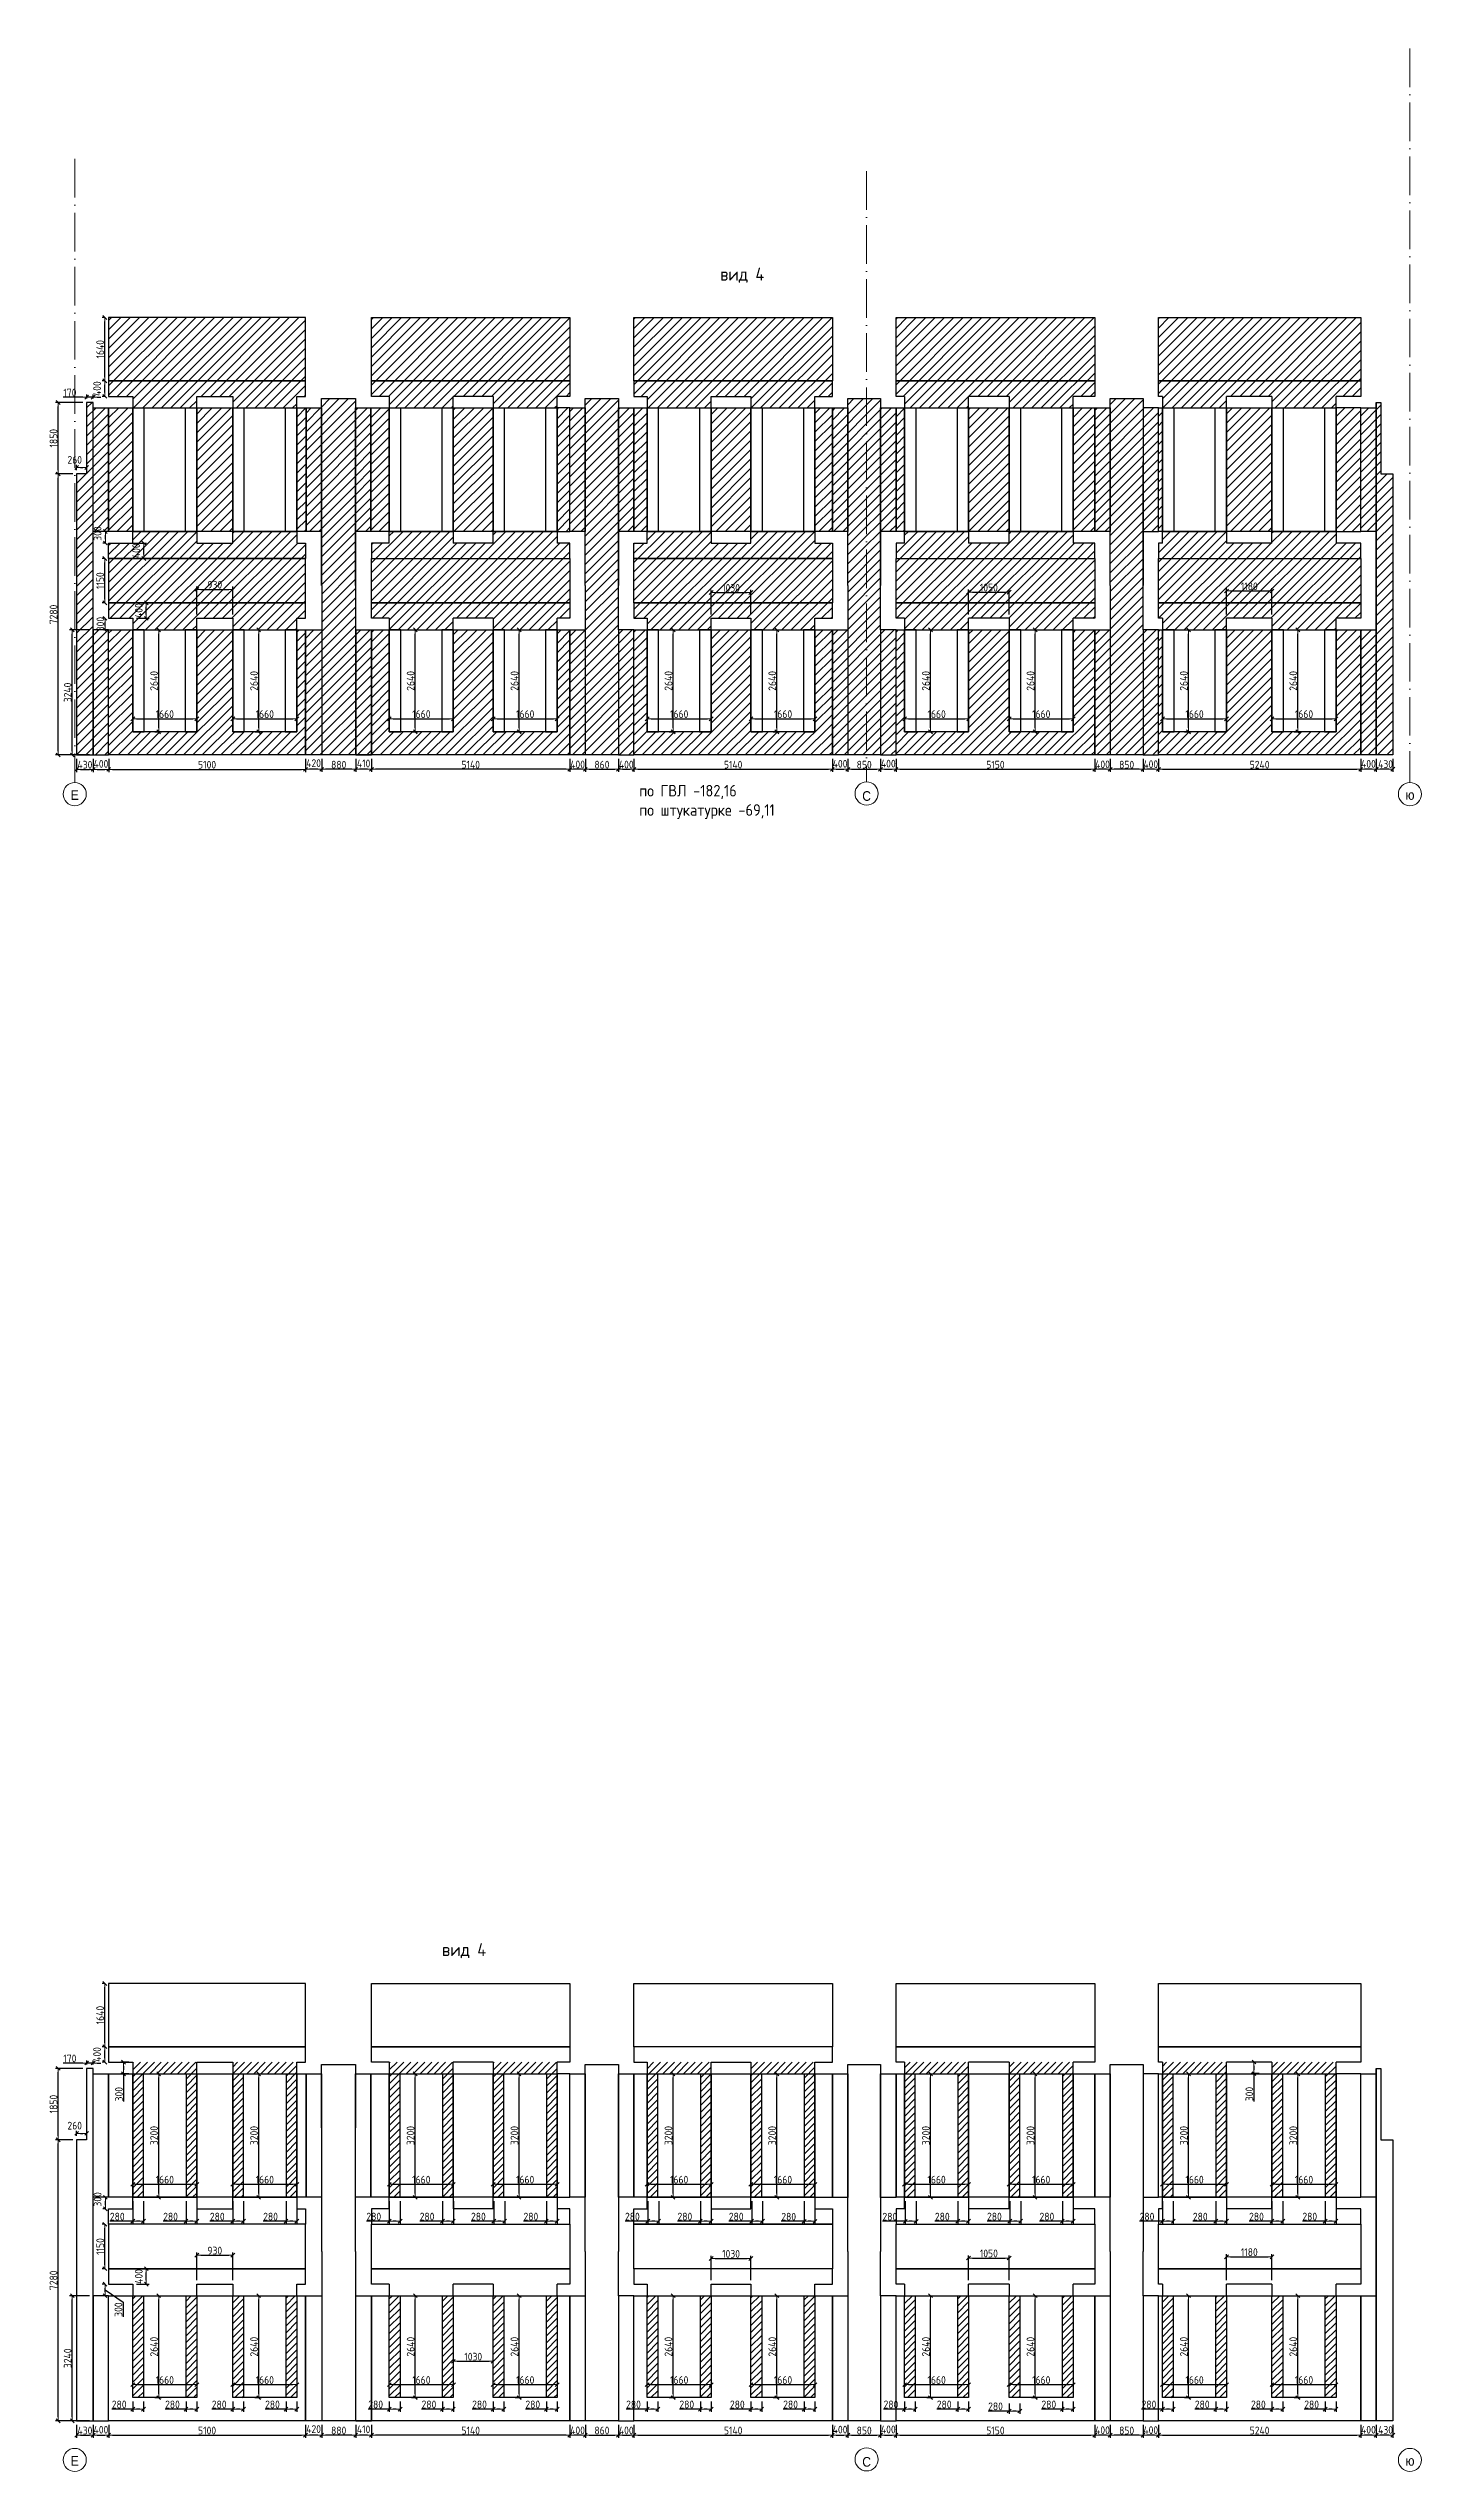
# Model space of a CAD drawing. Header units: millimetres. Extents: x -81576 to 1046824, y -248937 to 691537.
# Drawn here: x 165551 to 201127, y -45299 to 17469 of the extents above; entities that cross this region are included whole.
import ezdxf

# ---------------------------------------------------------------- set-up
doc = ezdxf.new("R2010")
doc.units = ezdxf.units.MM
doc.linetypes.add('50_200_ШТРИХ_1Т_ш5_п1_п1_', pattern=[1400, 1000, -200, 0, -200])
doc.layers.add('$AUDIT_BAD_LAYER1', color=7, linetype='Continuous')
doc.layers.add('ГВЛ', color=20, linetype='Continuous')
for name, color, linetype, lineweight, true_color in [('Оси-1', 7, 'Continuous', 20, 0xaaaaaa), ('Оси-2', 7, 'Continuous', 9, 0xaaaaaa), ('Оси-3', 7, '50_200_ШТРИХ_1Т_ш5_п1_п1_', 9, 0xaaaaaa)]:
    doc.layers.add(name, color=color, linetype=linetype, lineweight=lineweight, true_color=true_color)
for name, color, linetype, lineweight in [('Основные линии', 7, 'Continuous', 30), ('Пластиковые уголки', 1, 'Continuous', 30), ('Размеры', 7, 'Continuous', 15), ('Таблица', 7, 'Continuous', 15)]:
    doc.layers.add(name, color=color, linetype=linetype, lineweight=lineweight)
doc.styles.add('Arial', font='arial.ttf', dxfattribs={"width": 0.9, "height": 500})
doc.styles.add('СПДС', font='isocpeur.ttf', dxfattribs={"width": 0.9})
doc.dimstyles.new('Размера А3', dxfattribs={"dimtxt": 200, "dimasz": 100, "dimexe": 70, "dimexo": 100, "dimgap": 20, "dimtad": 1, "dimdec": 0, "dimrnd": 10, "dimzin": 0, "dimdsep": 46, "dimtxsty": 'СПДС', "dimblk": 'ARROWHEAD_6', "dimcen": 1, "dimclrd": 256, "dimclre": 256, "dimclrt": 256, "dimazin": 0, "dimtfac": 1, "dimtdec": 0, "dimtmove": 2, "dimatfit": 3, "dimfxl": 1, "dimtolj": 1, "dimtzin": 0, "dimarcsym": 0})

msp = doc.modelspace()

# ---------------------------------------------------------------- texts
at = {"layer": 'Оси-2', "char_height": 250, "width": 428.4, "attachment_point": 5, "line_spacing_factor": 0.936439, "style": 'Arial'}
for s, insert in [('\\pxqc,t4.572,9.144,13.716,18.288,22.86,27.432,32.004,36.576,41.148,45.72,50.292,54.864,59.436,64.008,68.58,73.152,77.724,82.296,86.868,91.44,96.012,100.584,105.156,109.728,114.3,118.872,123.444,128.016,132.588,137.16,141.732,146.304;{Е}', (166230.4, -1871.1)), ('\\pxqc,t4.572,9.144,13.716,18.288,22.86,27.432,32.004,36.576,41.148,45.72,50.292,54.864,59.436,64.008,68.58,73.152,77.724,82.296,86.868,91.44,96.012,100.584,105.156,109.728,114.3,118.872,123.444,128.016,132.588,137.16,141.732,146.304;С', (186749, -1897.5)), ('\\pxqc,t4.572,9.144,13.716,18.288,22.86,27.432,32.004,36.576,41.148,45.72,50.292,54.864,59.436,64.008,68.58,73.152,77.724,82.296,86.868,91.44,96.012,100.584,105.156,109.728,114.3,118.872,123.444,128.016,132.588,137.16,141.732,146.304;ю', (200826.5, -1871.1)), ('\\pxqc,t4.572,9.144,13.716,18.288,22.86,27.432,32.004,36.576,41.148,45.72,50.292,54.864,59.436,64.008,68.58,73.152,77.724,82.296,86.868,91.44,96.012,100.584,105.156,109.728,114.3,118.872,123.444,128.016,132.588,137.16,141.732,146.304;{Е}', (166230.4, -45023.6)), ('\\pxqc,t4.572,9.144,13.716,18.288,22.86,27.432,32.004,36.576,41.148,45.72,50.292,54.864,59.436,64.008,68.58,73.152,77.724,82.296,86.868,91.44,96.012,100.584,105.156,109.728,114.3,118.872,123.444,128.016,132.588,137.16,141.732,146.304;С', (186749, -45050)), ('\\pxqc,t4.572,9.144,13.716,18.288,22.86,27.432,32.004,36.576,41.148,45.72,50.292,54.864,59.436,64.008,68.58,73.152,77.724,82.296,86.868,91.44,96.012,100.584,105.156,109.728,114.3,118.872,123.444,128.016,132.588,137.16,141.732,146.304;ю', (200826.5, -45023.6))]:
    msp.add_mtext(s, dxfattribs=dict(at, insert=insert))
at = {"layer": 'Основные линии', "char_height": 335.67, "attachment_point": 1, "style": 'СПДС'}
for insert in [(182953.2, 11789.9), (175746.9, -31612.2)]:
    msp.add_mtext_dynamic_manual_height_columns('вид 4', width=59136.488, gutter_width=1678.4, heights=[0], dxfattribs=dict(at, insert=insert))
at = {"layer": 'Основные линии', "color": 0, "insert": (180855.7, -1608.6), "char_height": 300, "attachment_point": 1, "style": 'СПДС'}
msp.add_mtext_dynamic_manual_height_columns('по ГВЛ -182,16^Jпо штукатурке -69,11', width=5225.369, gutter_width=12.5, heights=[0], dxfattribs=at)

# ---------------------------------------------------------------- blocks, each defined once
blk = doc.blocks.new('ARROWHEAD_6')
at = {"color": 0, "linetype": 'Continuous'}
for p, q in [((0, 0), (-1, 0)), ((-0.5, -0.5), (0.5, 0.5))]:
    blk.add_line(p, q, dxfattribs=at)
blk = doc.blocks.new('*D138')
at = {"layer": 'Defpoints', "color": 0, "transparency": 16777216}
for p in [(166169, 2407), (166711, 2407), (166711, -833)]:
    blk.add_point(p, dxfattribs=at)
at = {"layer": 'Размеры', "lineweight": -2, "transparency": 16777216}
for p, q in [((166611, 2407), (166099, 2407)), ((166169, -733), (166169, 2307)), ((166611, -833), (166099, -833))]:
    blk.add_line(p, q, dxfattribs=at)
at = {"layer": 'Размеры', "lineweight": -2, "transparency": 16777216, "xscale": 100, "yscale": 100, "zscale": 100}
for p, rotation in [((166169, 2407), 90), ((166169, -833), 270)]:
    blk.add_blockref('ARROWHEAD_6', p, dxfattribs=dict(at, rotation=rotation))
at = {"layer": 'Размеры', "lineweight": 15, "transparency": 16777216, "insert": (166049, 787), "char_height": 200, "attachment_point": 5, "rotation": 90, "style": 'СПДС'}
blk.add_mtext('\\A1;3240', dxfattribs=at)
blk = doc.blocks.new('*D139')
at = {"layer": 'Defpoints', "color": 0, "transparency": 16777216}
for p in [(166711, -833), (167111, -833), (167111, -1205)]:
    blk.add_point(p, dxfattribs=at)
at = {"layer": 'Размеры', "lineweight": -2, "transparency": 16777216}
for p, q in [((166711, -933), (166711, -1275)), ((166811, -1205), (167011, -1205)), ((167111, -933), (167111, -1275))]:
    blk.add_line(p, q, dxfattribs=at)
at = {"layer": 'Размеры', "lineweight": -2, "transparency": 16777216, "xscale": 100, "yscale": 100, "zscale": 100, "rotation": 180}
blk.add_blockref('ARROWHEAD_6', (166711, -1205), dxfattribs=at)
at = {"layer": 'Размеры', "lineweight": -2, "transparency": 16777216, "xscale": 100, "yscale": 100, "zscale": 100}
blk.add_blockref('ARROWHEAD_6', (167111, -1205), dxfattribs=at)
at = {"layer": 'Размеры', "lineweight": 15, "transparency": 16777216, "insert": (166911, -1063), "char_height": 200, "attachment_point": 5, "style": 'СПДС'}
blk.add_mtext('\\A1;400', dxfattribs=at)
blk = doc.blocks.new('*D140')
at = {"layer": 'Defpoints', "color": 0, "transparency": 16777216}
for p in [(167111, -833), (172211, -833), (172211, -1205)]:
    blk.add_point(p, dxfattribs=at)
at = {"layer": 'Размеры', "lineweight": -2, "transparency": 16777216}
for p, q in [((167111, -933), (167111, -1275)), ((167211, -1205), (172111, -1205)), ((172211, -933), (172211, -1275))]:
    blk.add_line(p, q, dxfattribs=at)
at = {"layer": 'Размеры', "lineweight": -2, "transparency": 16777216, "xscale": 100, "yscale": 100, "zscale": 100, "rotation": 180}
blk.add_blockref('ARROWHEAD_6', (167111, -1205), dxfattribs=at)
at = {"layer": 'Размеры', "lineweight": -2, "transparency": 16777216, "xscale": 100, "yscale": 100, "zscale": 100}
blk.add_blockref('ARROWHEAD_6', (172211, -1205), dxfattribs=at)
at = {"layer": 'Размеры', "lineweight": 15, "transparency": 16777216, "insert": (169661, -1085), "char_height": 200, "attachment_point": 5, "style": 'СПДС'}
blk.add_mtext('\\A1;5100', dxfattribs=at)
blk = doc.blocks.new('*D141')
at = {"layer": 'Defpoints', "color": 0, "transparency": 16777216}
for p in [(166281, -833), (166711, -833), (166711, -1205)]:
    blk.add_point(p, dxfattribs=at)
at = {"layer": 'Размеры', "lineweight": -2, "transparency": 16777216}
for p, q in [((166281, -933), (166281, -1275)), ((166381, -1205), (166611, -1205)), ((166711, -933), (166711, -1275))]:
    blk.add_line(p, q, dxfattribs=at)
at = {"layer": 'Размеры', "lineweight": -2, "transparency": 16777216, "xscale": 100, "yscale": 100, "zscale": 100, "rotation": 180}
blk.add_blockref('ARROWHEAD_6', (166281, -1205), dxfattribs=at)
at = {"layer": 'Размеры', "lineweight": -2, "transparency": 16777216, "xscale": 100, "yscale": 100, "zscale": 100}
blk.add_blockref('ARROWHEAD_6', (166711, -1205), dxfattribs=at)
at = {"layer": 'Размеры', "lineweight": 15, "transparency": 16777216, "insert": (166496, -1085), "char_height": 200, "attachment_point": 5, "style": 'СПДС'}
blk.add_mtext('\\A1;430', dxfattribs=at)
blk = doc.blocks.new('*D142')
at = {"layer": 'Defpoints', "color": 0, "transparency": 16777216}
for p in [(168208, 2407), (168407, 2407), (168208, -233)]:
    blk.add_point(p, dxfattribs=at)
at = {"layer": 'Размеры', "lineweight": -2, "transparency": 16777216}
for p, q in [((168308, 2407), (168477, 2407)), ((168407, -133), (168407, 2307)), ((168308, -233), (168477, -233))]:
    blk.add_line(p, q, dxfattribs=at)
at = {"layer": 'Размеры', "lineweight": -2, "transparency": 16777216, "xscale": 100, "yscale": 100, "zscale": 100}
for p, rotation in [((168407, 2407), 90), ((168407, -233), 270)]:
    blk.add_blockref('ARROWHEAD_6', p, dxfattribs=dict(at, rotation=rotation))
at = {"layer": 'Размеры', "lineweight": 15, "transparency": 16777216, "insert": (168287, 1087), "char_height": 200, "attachment_point": 5, "rotation": 90, "style": 'СПДС'}
blk.add_mtext('\\A1;2640', dxfattribs=at)
blk = doc.blocks.new('*D143')
at = {"layer": 'Defpoints', "color": 0, "transparency": 16777216}
for p in [(170326, 79), (171986, 105), (171986, 79)]:
    blk.add_point(p, dxfattribs=at)
at = {"layer": 'Размеры', "lineweight": -2, "transparency": 16777216}
for p, q in [((170326, 179), (170326, 175)), ((170426, 105), (171886, 105)), ((171986, 179), (171986, 175))]:
    blk.add_line(p, q, dxfattribs=at)
at = {"layer": 'Размеры', "lineweight": -2, "transparency": 16777216, "xscale": 100, "yscale": 100, "zscale": 100, "rotation": 180}
blk.add_blockref('ARROWHEAD_6', (170326, 105), dxfattribs=at)
at = {"layer": 'Размеры', "lineweight": -2, "transparency": 16777216, "xscale": 100, "yscale": 100, "zscale": 100}
blk.add_blockref('ARROWHEAD_6', (171986, 105), dxfattribs=at)
at = {"layer": 'Размеры', "lineweight": 15, "transparency": 16777216, "insert": (171156, 225), "char_height": 200, "attachment_point": 5, "style": 'СПДС'}
blk.add_mtext('\\A1;1660', dxfattribs=at)
blk = doc.blocks.new('*D144')
at = {"layer": 'Defpoints', "color": 0, "transparency": 16777216}
for p in [(170799, 2407), (170998, 2407), (170799, -233)]:
    blk.add_point(p, dxfattribs=at)
at = {"layer": 'Размеры', "lineweight": -2, "transparency": 16777216}
for p, q in [((170899, 2407), (171068, 2407)), ((170998, -133), (170998, 2307)), ((170899, -233), (171068, -233))]:
    blk.add_line(p, q, dxfattribs=at)
at = {"layer": 'Размеры', "lineweight": -2, "transparency": 16777216, "xscale": 100, "yscale": 100, "zscale": 100}
for p, rotation in [((170998, 2407), 90), ((170998, -233), 270)]:
    blk.add_blockref('ARROWHEAD_6', p, dxfattribs=dict(at, rotation=rotation))
at = {"layer": 'Размеры', "lineweight": 15, "transparency": 16777216, "insert": (170878, 1087), "char_height": 200, "attachment_point": 5, "rotation": 90, "style": 'СПДС'}
blk.add_mtext('\\A1;2640', dxfattribs=at)
blk = doc.blocks.new('*D145')
at = {"layer": 'Defpoints', "color": 0, "transparency": 16777216}
for p in [(168208, 2407), (168407, 2407), (168208, -233)]:
    blk.add_point(p, dxfattribs=at)
at = {"layer": 'Размеры', "lineweight": -2, "transparency": 16777216}
for p, q in [((168308, 2407), (168477, 2407)), ((168407, -133), (168407, 2307)), ((168308, -233), (168477, -233))]:
    blk.add_line(p, q, dxfattribs=at)
at = {"layer": 'Размеры', "lineweight": -2, "transparency": 16777216, "xscale": 100, "yscale": 100, "zscale": 100}
for p, rotation in [((168407, 2407), 90), ((168407, -233), 270)]:
    blk.add_blockref('ARROWHEAD_6', p, dxfattribs=dict(at, rotation=rotation))
at = {"layer": 'Размеры', "lineweight": 15, "transparency": 16777216, "insert": (168287, 1087), "char_height": 200, "attachment_point": 5, "rotation": 90, "style": 'СПДС'}
blk.add_mtext('\\A1;2640', dxfattribs=at)
blk = doc.blocks.new('*D146')
at = {"layer": 'Defpoints', "color": 0, "transparency": 16777216}
for p in [(168208, 2407), (168407, 2407), (168208, -233)]:
    blk.add_point(p, dxfattribs=at)
at = {"layer": 'Размеры', "lineweight": -2, "transparency": 16777216}
for p, q in [((168308, 2407), (168477, 2407)), ((168407, -133), (168407, 2307)), ((168308, -233), (168477, -233))]:
    blk.add_line(p, q, dxfattribs=at)
at = {"layer": 'Размеры', "lineweight": -2, "transparency": 16777216, "xscale": 100, "yscale": 100, "zscale": 100}
for p, rotation in [((168407, 2407), 90), ((168407, -233), 270)]:
    blk.add_blockref('ARROWHEAD_6', p, dxfattribs=dict(at, rotation=rotation))
at = {"layer": 'Размеры', "lineweight": 15, "transparency": 16777216, "insert": (168287, 1087), "char_height": 200, "attachment_point": 5, "rotation": 90, "style": 'СПДС'}
blk.add_mtext('\\A1;2640', dxfattribs=at)
blk = doc.blocks.new('*D147')
at = {"layer": 'Defpoints', "color": 0, "transparency": 16777216}
for p in [(168208, 2407), (168407, 2407), (168208, -233)]:
    blk.add_point(p, dxfattribs=at)
at = {"layer": 'Размеры', "lineweight": -2, "transparency": 16777216}
for p, q in [((168308, 2407), (168477, 2407)), ((168407, -133), (168407, 2307)), ((168308, -233), (168477, -233))]:
    blk.add_line(p, q, dxfattribs=at)
at = {"layer": 'Размеры', "lineweight": -2, "transparency": 16777216, "xscale": 100, "yscale": 100, "zscale": 100}
for p, rotation in [((168407, 2407), 90), ((168407, -233), 270)]:
    blk.add_blockref('ARROWHEAD_6', p, dxfattribs=dict(at, rotation=rotation))
at = {"layer": 'Размеры', "lineweight": 15, "transparency": 16777216, "insert": (168287, 1087), "char_height": 200, "attachment_point": 5, "rotation": 90, "style": 'СПДС'}
blk.add_mtext('\\A1;2640', dxfattribs=at)
blk = doc.blocks.new('*D148')
at = {"layer": 'Defpoints', "color": 0, "transparency": 16777216}
for p in [(168208, 2407), (168407, 2407), (168208, -233)]:
    blk.add_point(p, dxfattribs=at)
at = {"layer": 'Размеры', "lineweight": -2, "transparency": 16777216}
for p, q in [((168308, 2407), (168477, 2407)), ((168407, -133), (168407, 2307)), ((168308, -233), (168477, -233))]:
    blk.add_line(p, q, dxfattribs=at)
at = {"layer": 'Размеры', "lineweight": -2, "transparency": 16777216, "xscale": 100, "yscale": 100, "zscale": 100}
for p, rotation in [((168407, 2407), 90), ((168407, -233), 270)]:
    blk.add_blockref('ARROWHEAD_6', p, dxfattribs=dict(at, rotation=rotation))
at = {"layer": 'Размеры', "lineweight": 15, "transparency": 16777216, "insert": (168287, 1087), "char_height": 200, "attachment_point": 5, "rotation": 90, "style": 'СПДС'}
blk.add_mtext('\\A1;2640', dxfattribs=at)
blk = doc.blocks.new('*D149')
at = {"layer": 'Defpoints', "color": 0, "transparency": 16777216}
for p in [(168208, 2407), (168407, 2407), (168208, -233)]:
    blk.add_point(p, dxfattribs=at)
at = {"layer": 'Размеры', "lineweight": -2, "transparency": 16777216}
for p, q in [((168308, 2407), (168477, 2407)), ((168407, -133), (168407, 2307)), ((168308, -233), (168477, -233))]:
    blk.add_line(p, q, dxfattribs=at)
at = {"layer": 'Размеры', "lineweight": -2, "transparency": 16777216, "xscale": 100, "yscale": 100, "zscale": 100}
for p, rotation in [((168407, 2407), 90), ((168407, -233), 270)]:
    blk.add_blockref('ARROWHEAD_6', p, dxfattribs=dict(at, rotation=rotation))
at = {"layer": 'Размеры', "lineweight": 15, "transparency": 16777216, "insert": (168287, 1087), "char_height": 200, "attachment_point": 5, "rotation": 90, "style": 'СПДС'}
blk.add_mtext('\\A1;2640', dxfattribs=at)
blk = doc.blocks.new('*D150')
at = {"layer": 'Defpoints', "color": 0, "transparency": 16777216}
for p in [(168208, 2407), (168407, 2407), (168208, -233)]:
    blk.add_point(p, dxfattribs=at)
at = {"layer": 'Размеры', "lineweight": -2, "transparency": 16777216}
for p, q in [((168308, 2407), (168477, 2407)), ((168407, -133), (168407, 2307)), ((168308, -233), (168477, -233))]:
    blk.add_line(p, q, dxfattribs=at)
at = {"layer": 'Размеры', "lineweight": -2, "transparency": 16777216, "xscale": 100, "yscale": 100, "zscale": 100}
for p, rotation in [((168407, 2407), 90), ((168407, -233), 270)]:
    blk.add_blockref('ARROWHEAD_6', p, dxfattribs=dict(at, rotation=rotation))
at = {"layer": 'Размеры', "lineweight": 15, "transparency": 16777216, "insert": (168287, 1087), "char_height": 200, "attachment_point": 5, "rotation": 90, "style": 'СПДС'}
blk.add_mtext('\\A1;2640', dxfattribs=at)
blk = doc.blocks.new('*D151')
at = {"layer": 'Defpoints', "color": 0, "transparency": 16777216}
for p in [(168208, 2407), (168407, 2407), (168208, -233)]:
    blk.add_point(p, dxfattribs=at)
at = {"layer": 'Размеры', "lineweight": -2, "transparency": 16777216}
for p, q in [((168308, 2407), (168477, 2407)), ((168407, -133), (168407, 2307)), ((168308, -233), (168477, -233))]:
    blk.add_line(p, q, dxfattribs=at)
at = {"layer": 'Размеры', "lineweight": -2, "transparency": 16777216, "xscale": 100, "yscale": 100, "zscale": 100}
for p, rotation in [((168407, 2407), 90), ((168407, -233), 270)]:
    blk.add_blockref('ARROWHEAD_6', p, dxfattribs=dict(at, rotation=rotation))
at = {"layer": 'Размеры', "lineweight": 15, "transparency": 16777216, "insert": (168287, 1087), "char_height": 200, "attachment_point": 5, "rotation": 90, "style": 'СПДС'}
blk.add_mtext('\\A1;2640', dxfattribs=at)
blk = doc.blocks.new('*D152')
at = {"layer": 'Defpoints', "color": 0, "transparency": 16777216}
for p in [(197251, 79), (198911, 105), (198911, 79)]:
    blk.add_point(p, dxfattribs=at)
at = {"layer": 'Размеры', "lineweight": -2, "transparency": 16777216}
for p, q in [((197251, 179), (197251, 175)), ((197351, 105), (198811, 105)), ((198911, 179), (198911, 175))]:
    blk.add_line(p, q, dxfattribs=at)
at = {"layer": 'Размеры', "lineweight": -2, "transparency": 16777216, "xscale": 100, "yscale": 100, "zscale": 100, "rotation": 180}
blk.add_blockref('ARROWHEAD_6', (197251, 105), dxfattribs=at)
at = {"layer": 'Размеры', "lineweight": -2, "transparency": 16777216, "xscale": 100, "yscale": 100, "zscale": 100}
blk.add_blockref('ARROWHEAD_6', (198911, 105), dxfattribs=at)
at = {"layer": 'Размеры', "lineweight": 15, "transparency": 16777216, "insert": (198081, 225), "char_height": 200, "attachment_point": 5, "style": 'СПДС'}
blk.add_mtext('\\A1;1660', dxfattribs=at)
blk = doc.blocks.new('*D153')
at = {"layer": 'Defpoints', "color": 0, "transparency": 16777216}
for p in [(197724, 2407), (197923, 2407), (197724, -233)]:
    blk.add_point(p, dxfattribs=at)
at = {"layer": 'Размеры', "lineweight": -2, "transparency": 16777216}
for p, q in [((197824, 2407), (197993, 2407)), ((197923, -133), (197923, 2307)), ((197824, -233), (197993, -233))]:
    blk.add_line(p, q, dxfattribs=at)
at = {"layer": 'Размеры', "lineweight": -2, "transparency": 16777216, "xscale": 100, "yscale": 100, "zscale": 100}
for p, rotation in [((197923, 2407), 90), ((197923, -233), 270)]:
    blk.add_blockref('ARROWHEAD_6', p, dxfattribs=dict(at, rotation=rotation))
at = {"layer": 'Размеры', "lineweight": 15, "transparency": 16777216, "insert": (197803, 1087), "char_height": 200, "attachment_point": 5, "rotation": 90, "style": 'СПДС'}
blk.add_mtext('\\A1;2640', dxfattribs=at)
blk = doc.blocks.new('*D154')
at = {"layer": 'Defpoints', "color": 0, "transparency": 16777216}
for p in [(168208, 2407), (168407, 2407), (168208, -233)]:
    blk.add_point(p, dxfattribs=at)
at = {"layer": 'Размеры', "lineweight": -2, "transparency": 16777216}
for p, q in [((168308, 2407), (168477, 2407)), ((168407, -133), (168407, 2307)), ((168308, -233), (168477, -233))]:
    blk.add_line(p, q, dxfattribs=at)
at = {"layer": 'Размеры', "lineweight": -2, "transparency": 16777216, "xscale": 100, "yscale": 100, "zscale": 100}
for p, rotation in [((168407, 2407), 90), ((168407, -233), 270)]:
    blk.add_blockref('ARROWHEAD_6', p, dxfattribs=dict(at, rotation=rotation))
at = {"layer": 'Размеры', "lineweight": 15, "transparency": 16777216, "insert": (168287, 1087), "char_height": 200, "attachment_point": 5, "rotation": 90, "style": 'СПДС'}
blk.add_mtext('\\A1;2640', dxfattribs=at)
blk = doc.blocks.new('*D155')
at = {"layer": 'Defpoints', "color": 0, "transparency": 16777216}
for p in [(168208, 2407), (168407, 2407), (168208, -233)]:
    blk.add_point(p, dxfattribs=at)
at = {"layer": 'Размеры', "lineweight": -2, "transparency": 16777216}
for p, q in [((168308, 2407), (168477, 2407)), ((168407, -133), (168407, 2307)), ((168308, -233), (168477, -233))]:
    blk.add_line(p, q, dxfattribs=at)
at = {"layer": 'Размеры', "lineweight": -2, "transparency": 16777216, "xscale": 100, "yscale": 100, "zscale": 100}
for p, rotation in [((168407, 2407), 90), ((168407, -233), 270)]:
    blk.add_blockref('ARROWHEAD_6', p, dxfattribs=dict(at, rotation=rotation))
at = {"layer": 'Размеры', "lineweight": 15, "transparency": 16777216, "insert": (168287, 1087), "char_height": 200, "attachment_point": 5, "rotation": 90, "style": 'СПДС'}
blk.add_mtext('\\A1;2640', dxfattribs=at)
blk = doc.blocks.new('*D156')
at = {"layer": 'Defpoints', "color": 0, "transparency": 16777216}
for p in [(168208, 2407), (168407, 2407), (168208, -233)]:
    blk.add_point(p, dxfattribs=at)
at = {"layer": 'Размеры', "lineweight": -2, "transparency": 16777216}
for p, q in [((168308, 2407), (168477, 2407)), ((168407, -133), (168407, 2307)), ((168308, -233), (168477, -233))]:
    blk.add_line(p, q, dxfattribs=at)
at = {"layer": 'Размеры', "lineweight": -2, "transparency": 16777216, "xscale": 100, "yscale": 100, "zscale": 100}
for p, rotation in [((168407, 2407), 90), ((168407, -233), 270)]:
    blk.add_blockref('ARROWHEAD_6', p, dxfattribs=dict(at, rotation=rotation))
at = {"layer": 'Размеры', "lineweight": 15, "transparency": 16777216, "insert": (168287, 1087), "char_height": 200, "attachment_point": 5, "rotation": 90, "style": 'СПДС'}
blk.add_mtext('\\A1;2640', dxfattribs=at)
blk = doc.blocks.new('*D157')
at = {"layer": 'Defpoints', "color": 0, "transparency": 16777216}
for p in [(168208, 2407), (168407, 2407), (168208, -233)]:
    blk.add_point(p, dxfattribs=at)
at = {"layer": 'Размеры', "lineweight": -2, "transparency": 16777216}
for p, q in [((168308, 2407), (168477, 2407)), ((168407, -133), (168407, 2307)), ((168308, -233), (168477, -233))]:
    blk.add_line(p, q, dxfattribs=at)
at = {"layer": 'Размеры', "lineweight": -2, "transparency": 16777216, "xscale": 100, "yscale": 100, "zscale": 100}
for p, rotation in [((168407, 2407), 90), ((168407, -233), 270)]:
    blk.add_blockref('ARROWHEAD_6', p, dxfattribs=dict(at, rotation=rotation))
at = {"layer": 'Размеры', "lineweight": 15, "transparency": 16777216, "insert": (168287, 1087), "char_height": 200, "attachment_point": 5, "rotation": 90, "style": 'СПДС'}
blk.add_mtext('\\A1;2640', dxfattribs=at)
blk = doc.blocks.new('*D158')
at = {"layer": 'Defpoints', "color": 0, "transparency": 16777216}
for p in [(168208, 2407), (168407, 2407), (168208, -233)]:
    blk.add_point(p, dxfattribs=at)
at = {"layer": 'Размеры', "lineweight": -2, "transparency": 16777216}
for p, q in [((168308, 2407), (168477, 2407)), ((168407, -133), (168407, 2307)), ((168308, -233), (168477, -233))]:
    blk.add_line(p, q, dxfattribs=at)
at = {"layer": 'Размеры', "lineweight": -2, "transparency": 16777216, "xscale": 100, "yscale": 100, "zscale": 100}
for p, rotation in [((168407, 2407), 90), ((168407, -233), 270)]:
    blk.add_blockref('ARROWHEAD_6', p, dxfattribs=dict(at, rotation=rotation))
at = {"layer": 'Размеры', "lineweight": 15, "transparency": 16777216, "insert": (168287, 1087), "char_height": 200, "attachment_point": 5, "rotation": 90, "style": 'СПДС'}
blk.add_mtext('\\A1;2640', dxfattribs=at)
blk = doc.blocks.new('*D159')
at = {"layer": 'Defpoints', "color": 0, "transparency": 16777216}
for p in [(168208, 2407), (168407, 2407), (168208, -233)]:
    blk.add_point(p, dxfattribs=at)
at = {"layer": 'Размеры', "lineweight": -2, "transparency": 16777216}
for p, q in [((168308, 2407), (168477, 2407)), ((168407, -133), (168407, 2307)), ((168308, -233), (168477, -233))]:
    blk.add_line(p, q, dxfattribs=at)
at = {"layer": 'Размеры', "lineweight": -2, "transparency": 16777216, "xscale": 100, "yscale": 100, "zscale": 100}
for p, rotation in [((168407, 2407), 90), ((168407, -233), 270)]:
    blk.add_blockref('ARROWHEAD_6', p, dxfattribs=dict(at, rotation=rotation))
at = {"layer": 'Размеры', "lineweight": 15, "transparency": 16777216, "insert": (168287, 1087), "char_height": 200, "attachment_point": 5, "rotation": 90, "style": 'СПДС'}
blk.add_mtext('\\A1;2640', dxfattribs=at)
blk = doc.blocks.new('*D160')
at = {"layer": 'Defpoints', "color": 0, "transparency": 16777216}
for p in [(168208, 2407), (168407, 2407), (168208, -233)]:
    blk.add_point(p, dxfattribs=at)
at = {"layer": 'Размеры', "lineweight": -2, "transparency": 16777216}
for p, q in [((168308, 2407), (168477, 2407)), ((168407, -133), (168407, 2307)), ((168308, -233), (168477, -233))]:
    blk.add_line(p, q, dxfattribs=at)
at = {"layer": 'Размеры', "lineweight": -2, "transparency": 16777216, "xscale": 100, "yscale": 100, "zscale": 100}
for p, rotation in [((168407, 2407), 90), ((168407, -233), 270)]:
    blk.add_blockref('ARROWHEAD_6', p, dxfattribs=dict(at, rotation=rotation))
at = {"layer": 'Размеры', "lineweight": 15, "transparency": 16777216, "insert": (168287, 1087), "char_height": 200, "attachment_point": 5, "rotation": 90, "style": 'СПДС'}
blk.add_mtext('\\A1;2640', dxfattribs=at)
blk = doc.blocks.new('*D161')
at = {"layer": 'Defpoints', "color": 0, "transparency": 16777216}
for p in [(197251, 79), (198911, 105), (198911, 79)]:
    blk.add_point(p, dxfattribs=at)
at = {"layer": 'Размеры', "lineweight": -2, "transparency": 16777216}
for p, q in [((197251, 179), (197251, 175)), ((197351, 105), (198811, 105)), ((198911, 179), (198911, 175))]:
    blk.add_line(p, q, dxfattribs=at)
at = {"layer": 'Размеры', "lineweight": -2, "transparency": 16777216, "xscale": 100, "yscale": 100, "zscale": 100, "rotation": 180}
blk.add_blockref('ARROWHEAD_6', (197251, 105), dxfattribs=at)
at = {"layer": 'Размеры', "lineweight": -2, "transparency": 16777216, "xscale": 100, "yscale": 100, "zscale": 100}
blk.add_blockref('ARROWHEAD_6', (198911, 105), dxfattribs=at)
at = {"layer": 'Размеры', "lineweight": 15, "transparency": 16777216, "insert": (198081, 225), "char_height": 200, "attachment_point": 5, "style": 'СПДС'}
blk.add_mtext('\\A1;1660', dxfattribs=at)
blk = doc.blocks.new('*D162')
at = {"layer": 'Defpoints', "color": 0, "transparency": 16777216}
for p in [(197724, 2407), (197923, 2407), (197724, -233)]:
    blk.add_point(p, dxfattribs=at)
at = {"layer": 'Размеры', "lineweight": -2, "transparency": 16777216}
for p, q in [((197824, 2407), (197993, 2407)), ((197923, -133), (197923, 2307)), ((197824, -233), (197993, -233))]:
    blk.add_line(p, q, dxfattribs=at)
at = {"layer": 'Размеры', "lineweight": -2, "transparency": 16777216, "xscale": 100, "yscale": 100, "zscale": 100}
for p, rotation in [((197923, 2407), 90), ((197923, -233), 270)]:
    blk.add_blockref('ARROWHEAD_6', p, dxfattribs=dict(at, rotation=rotation))
at = {"layer": 'Размеры', "lineweight": 15, "transparency": 16777216, "insert": (197803, 1087), "char_height": 200, "attachment_point": 5, "rotation": 90, "style": 'СПДС'}
blk.add_mtext('\\A1;2640', dxfattribs=at)
blk = doc.blocks.new('*D163')
at = {"layer": 'Defpoints', "color": 0, "transparency": 16777216}
for p in [(194415, 79), (196075, 105), (196075, 79)]:
    blk.add_point(p, dxfattribs=at)
at = {"layer": 'Размеры', "lineweight": -2, "transparency": 16777216}
for p, q in [((194415, 179), (194415, 175)), ((194515, 105), (195975, 105)), ((196075, 179), (196075, 175))]:
    blk.add_line(p, q, dxfattribs=at)
at = {"layer": 'Размеры', "lineweight": -2, "transparency": 16777216, "xscale": 100, "yscale": 100, "zscale": 100, "rotation": 180}
blk.add_blockref('ARROWHEAD_6', (194415, 105), dxfattribs=at)
at = {"layer": 'Размеры', "lineweight": -2, "transparency": 16777216, "xscale": 100, "yscale": 100, "zscale": 100}
blk.add_blockref('ARROWHEAD_6', (196075, 105), dxfattribs=at)
at = {"layer": 'Размеры', "lineweight": 15, "transparency": 16777216, "insert": (195245, 225), "char_height": 200, "attachment_point": 5, "style": 'СПДС'}
blk.add_mtext('\\A1;1660', dxfattribs=at)
blk = doc.blocks.new('*D164')
at = {"layer": 'Defpoints', "color": 0, "transparency": 16777216}
for p in [(194889, 2407), (195087, 2407), (194889, -233)]:
    blk.add_point(p, dxfattribs=at)
at = {"layer": 'Размеры', "lineweight": -2, "transparency": 16777216}
for p, q in [((194989, 2407), (195157, 2407)), ((195087, -133), (195087, 2307)), ((194989, -233), (195157, -233))]:
    blk.add_line(p, q, dxfattribs=at)
at = {"layer": 'Размеры', "lineweight": -2, "transparency": 16777216, "xscale": 100, "yscale": 100, "zscale": 100}
for p, rotation in [((195087, 2407), 90), ((195087, -233), 270)]:
    blk.add_blockref('ARROWHEAD_6', p, dxfattribs=dict(at, rotation=rotation))
at = {"layer": 'Размеры', "lineweight": 15, "transparency": 16777216, "insert": (194967, 1087), "char_height": 200, "attachment_point": 5, "rotation": 90, "style": 'СПДС'}
blk.add_mtext('\\A1;2640', dxfattribs=at)
blk = doc.blocks.new('*D165')
at = {"layer": 'Defpoints', "color": 0, "transparency": 16777216}
for p in [(194415, 79), (196075, 105), (196075, 79)]:
    blk.add_point(p, dxfattribs=at)
at = {"layer": 'Размеры', "lineweight": -2, "transparency": 16777216}
for p, q in [((194415, 179), (194415, 175)), ((194515, 105), (195975, 105)), ((196075, 179), (196075, 175))]:
    blk.add_line(p, q, dxfattribs=at)
at = {"layer": 'Размеры', "lineweight": -2, "transparency": 16777216, "xscale": 100, "yscale": 100, "zscale": 100, "rotation": 180}
blk.add_blockref('ARROWHEAD_6', (194415, 105), dxfattribs=at)
at = {"layer": 'Размеры', "lineweight": -2, "transparency": 16777216, "xscale": 100, "yscale": 100, "zscale": 100}
blk.add_blockref('ARROWHEAD_6', (196075, 105), dxfattribs=at)
at = {"layer": 'Размеры', "lineweight": 15, "transparency": 16777216, "insert": (195245, 225), "char_height": 200, "attachment_point": 5, "style": 'СПДС'}
blk.add_mtext('\\A1;1660', dxfattribs=at)
blk = doc.blocks.new('*D166')
at = {"layer": 'Defpoints', "color": 0, "transparency": 16777216}
for p in [(194889, 2407), (195087, 2407), (194889, -233)]:
    blk.add_point(p, dxfattribs=at)
at = {"layer": 'Размеры', "lineweight": -2, "transparency": 16777216}
for p, q in [((194989, 2407), (195157, 2407)), ((195087, -133), (195087, 2307)), ((194989, -233), (195157, -233))]:
    blk.add_line(p, q, dxfattribs=at)
at = {"layer": 'Размеры', "lineweight": -2, "transparency": 16777216, "xscale": 100, "yscale": 100, "zscale": 100}
for p, rotation in [((195087, 2407), 90), ((195087, -233), 270)]:
    blk.add_blockref('ARROWHEAD_6', p, dxfattribs=dict(at, rotation=rotation))
at = {"layer": 'Размеры', "lineweight": 15, "transparency": 16777216, "insert": (194967, 1087), "char_height": 200, "attachment_point": 5, "rotation": 90, "style": 'СПДС'}
blk.add_mtext('\\A1;2640', dxfattribs=at)
blk = doc.blocks.new('*D167')
at = {"layer": 'Defpoints', "color": 0, "transparency": 16777216}
for p in [(168208, 2407), (168407, 2407), (168208, -233)]:
    blk.add_point(p, dxfattribs=at)
at = {"layer": 'Размеры', "lineweight": -2, "transparency": 16777216}
for p, q in [((168308, 2407), (168477, 2407)), ((168407, -133), (168407, 2307)), ((168308, -233), (168477, -233))]:
    blk.add_line(p, q, dxfattribs=at)
at = {"layer": 'Размеры', "lineweight": -2, "transparency": 16777216, "xscale": 100, "yscale": 100, "zscale": 100}
for p, rotation in [((168407, 2407), 90), ((168407, -233), 270)]:
    blk.add_blockref('ARROWHEAD_6', p, dxfattribs=dict(at, rotation=rotation))
at = {"layer": 'Размеры', "lineweight": 15, "transparency": 16777216, "insert": (168287, 1087), "char_height": 200, "attachment_point": 5, "rotation": 90, "style": 'СПДС'}
blk.add_mtext('\\A1;2640', dxfattribs=at)
blk = doc.blocks.new('*D168')
at = {"layer": 'Defpoints', "color": 0, "transparency": 16777216}
for p in [(168208, 2407), (168407, 2407), (168208, -233)]:
    blk.add_point(p, dxfattribs=at)
at = {"layer": 'Размеры', "lineweight": -2, "transparency": 16777216}
for p, q in [((168308, 2407), (168477, 2407)), ((168407, -133), (168407, 2307)), ((168308, -233), (168477, -233))]:
    blk.add_line(p, q, dxfattribs=at)
at = {"layer": 'Размеры', "lineweight": -2, "transparency": 16777216, "xscale": 100, "yscale": 100, "zscale": 100}
for p, rotation in [((168407, 2407), 90), ((168407, -233), 270)]:
    blk.add_blockref('ARROWHEAD_6', p, dxfattribs=dict(at, rotation=rotation))
at = {"layer": 'Размеры', "lineweight": 15, "transparency": 16777216, "insert": (168287, 1087), "char_height": 200, "attachment_point": 5, "rotation": 90, "style": 'СПДС'}
blk.add_mtext('\\A1;2640', dxfattribs=at)
blk = doc.blocks.new('*D169')
at = {"layer": 'Defpoints', "color": 0, "transparency": 16777216}
for p in [(168208, 2407), (168407, 2407), (168208, -233)]:
    blk.add_point(p, dxfattribs=at)
at = {"layer": 'Размеры', "lineweight": -2, "transparency": 16777216}
for p, q in [((168308, 2407), (168477, 2407)), ((168407, -133), (168407, 2307)), ((168308, -233), (168477, -233))]:
    blk.add_line(p, q, dxfattribs=at)
at = {"layer": 'Размеры', "lineweight": -2, "transparency": 16777216, "xscale": 100, "yscale": 100, "zscale": 100}
for p, rotation in [((168407, 2407), 90), ((168407, -233), 270)]:
    blk.add_blockref('ARROWHEAD_6', p, dxfattribs=dict(at, rotation=rotation))
at = {"layer": 'Размеры', "lineweight": 15, "transparency": 16777216, "insert": (168287, 1087), "char_height": 200, "attachment_point": 5, "rotation": 90, "style": 'СПДС'}
blk.add_mtext('\\A1;2640', dxfattribs=at)
blk = doc.blocks.new('*D170')
at = {"layer": 'Defpoints', "color": 0, "transparency": 16777216}
for p in [(168208, 2407), (168407, 2407), (168208, -233)]:
    blk.add_point(p, dxfattribs=at)
at = {"layer": 'Размеры', "lineweight": -2, "transparency": 16777216}
for p, q in [((168308, 2407), (168477, 2407)), ((168407, -133), (168407, 2307)), ((168308, -233), (168477, -233))]:
    blk.add_line(p, q, dxfattribs=at)
at = {"layer": 'Размеры', "lineweight": -2, "transparency": 16777216, "xscale": 100, "yscale": 100, "zscale": 100}
for p, rotation in [((168407, 2407), 90), ((168407, -233), 270)]:
    blk.add_blockref('ARROWHEAD_6', p, dxfattribs=dict(at, rotation=rotation))
at = {"layer": 'Размеры', "lineweight": 15, "transparency": 16777216, "insert": (168287, 1087), "char_height": 200, "attachment_point": 5, "rotation": 90, "style": 'СПДС'}
blk.add_mtext('\\A1;2640', dxfattribs=at)
blk = doc.blocks.new('*D171')
at = {"layer": 'Defpoints', "color": 0, "transparency": 16777216}
for p in [(168208, 2407), (168407, 2407), (168208, -233)]:
    blk.add_point(p, dxfattribs=at)
at = {"layer": 'Размеры', "lineweight": -2, "transparency": 16777216}
for p, q in [((168308, 2407), (168477, 2407)), ((168407, -133), (168407, 2307)), ((168308, -233), (168477, -233))]:
    blk.add_line(p, q, dxfattribs=at)
at = {"layer": 'Размеры', "lineweight": -2, "transparency": 16777216, "xscale": 100, "yscale": 100, "zscale": 100}
for p, rotation in [((168407, 2407), 90), ((168407, -233), 270)]:
    blk.add_blockref('ARROWHEAD_6', p, dxfattribs=dict(at, rotation=rotation))
at = {"layer": 'Размеры', "lineweight": 15, "transparency": 16777216, "insert": (168287, 1087), "char_height": 200, "attachment_point": 5, "rotation": 90, "style": 'СПДС'}
blk.add_mtext('\\A1;2640', dxfattribs=at)
blk = doc.blocks.new('*D172')
at = {"layer": 'Defpoints', "color": 0, "transparency": 16777216}
for p in [(168208, 2407), (168407, 2407), (168208, -233)]:
    blk.add_point(p, dxfattribs=at)
at = {"layer": 'Размеры', "lineweight": -2, "transparency": 16777216}
for p, q in [((168308, 2407), (168477, 2407)), ((168407, -133), (168407, 2307)), ((168308, -233), (168477, -233))]:
    blk.add_line(p, q, dxfattribs=at)
at = {"layer": 'Размеры', "lineweight": -2, "transparency": 16777216, "xscale": 100, "yscale": 100, "zscale": 100}
for p, rotation in [((168407, 2407), 90), ((168407, -233), 270)]:
    blk.add_blockref('ARROWHEAD_6', p, dxfattribs=dict(at, rotation=rotation))
at = {"layer": 'Размеры', "lineweight": 15, "transparency": 16777216, "insert": (168287, 1087), "char_height": 200, "attachment_point": 5, "rotation": 90, "style": 'СПДС'}
blk.add_mtext('\\A1;2640', dxfattribs=at)
blk = doc.blocks.new('*D173')
at = {"layer": 'Defpoints', "color": 0, "transparency": 16777216}
for p in [(168208, 2407), (168407, 2407), (168208, -233)]:
    blk.add_point(p, dxfattribs=at)
at = {"layer": 'Размеры', "lineweight": -2, "transparency": 16777216}
for p, q in [((168308, 2407), (168477, 2407)), ((168407, -133), (168407, 2307)), ((168308, -233), (168477, -233))]:
    blk.add_line(p, q, dxfattribs=at)
at = {"layer": 'Размеры', "lineweight": -2, "transparency": 16777216, "xscale": 100, "yscale": 100, "zscale": 100}
for p, rotation in [((168407, 2407), 90), ((168407, -233), 270)]:
    blk.add_blockref('ARROWHEAD_6', p, dxfattribs=dict(at, rotation=rotation))
at = {"layer": 'Размеры', "lineweight": 15, "transparency": 16777216, "insert": (168287, 1087), "char_height": 200, "attachment_point": 5, "rotation": 90, "style": 'СПДС'}
blk.add_mtext('\\A1;2640', dxfattribs=at)
blk = doc.blocks.new('*D174')
at = {"layer": 'Defpoints', "color": 0, "transparency": 16777216}
for p in [(168208, 2407), (168407, 2407), (168208, -233)]:
    blk.add_point(p, dxfattribs=at)
at = {"layer": 'Размеры', "lineweight": -2, "transparency": 16777216}
for p, q in [((168308, 2407), (168477, 2407)), ((168407, -133), (168407, 2307)), ((168308, -233), (168477, -233))]:
    blk.add_line(p, q, dxfattribs=at)
at = {"layer": 'Размеры', "lineweight": -2, "transparency": 16777216, "xscale": 100, "yscale": 100, "zscale": 100}
for p, rotation in [((168407, 2407), 90), ((168407, -233), 270)]:
    blk.add_blockref('ARROWHEAD_6', p, dxfattribs=dict(at, rotation=rotation))
at = {"layer": 'Размеры', "lineweight": 15, "transparency": 16777216, "insert": (168287, 1087), "char_height": 200, "attachment_point": 5, "rotation": 90, "style": 'СПДС'}
blk.add_mtext('\\A1;2640', dxfattribs=at)
blk = doc.blocks.new('*D175')
at = {"layer": 'Defpoints', "color": 0, "transparency": 16777216}
for p in [(168208, 2407), (168407, 2407), (168208, -233)]:
    blk.add_point(p, dxfattribs=at)
at = {"layer": 'Размеры', "lineweight": -2, "transparency": 16777216}
for p, q in [((168308, 2407), (168477, 2407)), ((168407, -133), (168407, 2307)), ((168308, -233), (168477, -233))]:
    blk.add_line(p, q, dxfattribs=at)
at = {"layer": 'Размеры', "lineweight": -2, "transparency": 16777216, "xscale": 100, "yscale": 100, "zscale": 100}
for p, rotation in [((168407, 2407), 90), ((168407, -233), 270)]:
    blk.add_blockref('ARROWHEAD_6', p, dxfattribs=dict(at, rotation=rotation))
at = {"layer": 'Размеры', "lineweight": 15, "transparency": 16777216, "insert": (168287, 1087), "char_height": 200, "attachment_point": 5, "rotation": 90, "style": 'СПДС'}
blk.add_mtext('\\A1;2640', dxfattribs=at)
blk = doc.blocks.new('*D176')
at = {"layer": 'Defpoints', "color": 0, "transparency": 16777216}
for p in [(168208, 2407), (168407, 2407), (168208, -233)]:
    blk.add_point(p, dxfattribs=at)
at = {"layer": 'Размеры', "lineweight": -2, "transparency": 16777216}
for p, q in [((168308, 2407), (168477, 2407)), ((168407, -133), (168407, 2307)), ((168308, -233), (168477, -233))]:
    blk.add_line(p, q, dxfattribs=at)
at = {"layer": 'Размеры', "lineweight": -2, "transparency": 16777216, "xscale": 100, "yscale": 100, "zscale": 100}
for p, rotation in [((168407, 2407), 90), ((168407, -233), 270)]:
    blk.add_blockref('ARROWHEAD_6', p, dxfattribs=dict(at, rotation=rotation))
at = {"layer": 'Размеры', "lineweight": 15, "transparency": 16777216, "insert": (168287, 1087), "char_height": 200, "attachment_point": 5, "rotation": 90, "style": 'СПДС'}
blk.add_mtext('\\A1;2640', dxfattribs=at)
blk = doc.blocks.new('*D177')
at = {"layer": 'Defpoints', "color": 0, "transparency": 16777216}
for p in [(174383, 79), (176043, 105), (176043, 79)]:
    blk.add_point(p, dxfattribs=at)
at = {"layer": 'Размеры', "lineweight": -2, "transparency": 16777216}
for p, q in [((174383, 179), (174383, 175)), ((174483, 105), (175943, 105)), ((176043, 179), (176043, 175))]:
    blk.add_line(p, q, dxfattribs=at)
at = {"layer": 'Размеры', "lineweight": -2, "transparency": 16777216, "xscale": 100, "yscale": 100, "zscale": 100, "rotation": 180}
blk.add_blockref('ARROWHEAD_6', (174383, 105), dxfattribs=at)
at = {"layer": 'Размеры', "lineweight": -2, "transparency": 16777216, "xscale": 100, "yscale": 100, "zscale": 100}
blk.add_blockref('ARROWHEAD_6', (176043, 105), dxfattribs=at)
at = {"layer": 'Размеры', "lineweight": 15, "transparency": 16777216, "insert": (175213, 225), "char_height": 200, "attachment_point": 5, "style": 'СПДС'}
blk.add_mtext('\\A1;1660', dxfattribs=at)
blk = doc.blocks.new('*D178')
at = {"layer": 'Defpoints', "color": 0, "transparency": 16777216}
for p in [(174857, 2407), (175055, 2407), (174857, -233)]:
    blk.add_point(p, dxfattribs=at)
at = {"layer": 'Размеры', "lineweight": -2, "transparency": 16777216}
for p, q in [((174957, 2407), (175125, 2407)), ((175055, -133), (175055, 2307)), ((174957, -233), (175125, -233))]:
    blk.add_line(p, q, dxfattribs=at)
at = {"layer": 'Размеры', "lineweight": -2, "transparency": 16777216, "xscale": 100, "yscale": 100, "zscale": 100}
for p, rotation in [((175055, 2407), 90), ((175055, -233), 270)]:
    blk.add_blockref('ARROWHEAD_6', p, dxfattribs=dict(at, rotation=rotation))
at = {"layer": 'Размеры', "lineweight": 15, "transparency": 16777216, "insert": (174935, 1087), "char_height": 200, "attachment_point": 5, "rotation": 90, "style": 'СПДС'}
blk.add_mtext('\\A1;2640', dxfattribs=at)
blk = doc.blocks.new('*D179')
at = {"layer": 'Defpoints', "color": 0, "transparency": 16777216}
for p in [(174857, 2407), (175055, 2407), (174857, -233)]:
    blk.add_point(p, dxfattribs=at)
at = {"layer": 'Размеры', "lineweight": -2, "transparency": 16777216}
for p, q in [((174957, 2407), (175125, 2407)), ((175055, -133), (175055, 2307)), ((174957, -233), (175125, -233))]:
    blk.add_line(p, q, dxfattribs=at)
at = {"layer": 'Размеры', "lineweight": -2, "transparency": 16777216, "xscale": 100, "yscale": 100, "zscale": 100}
for p, rotation in [((175055, 2407), 90), ((175055, -233), 270)]:
    blk.add_blockref('ARROWHEAD_6', p, dxfattribs=dict(at, rotation=rotation))
at = {"layer": 'Размеры', "lineweight": 15, "transparency": 16777216, "insert": (174935, 1087), "char_height": 200, "attachment_point": 5, "rotation": 90, "style": 'СПДС'}
blk.add_mtext('\\A1;2640', dxfattribs=at)
blk = doc.blocks.new('*D180')
at = {"layer": 'Defpoints', "color": 0, "transparency": 16777216}
for p in [(168208, 2407), (168407, 2407), (168208, -233)]:
    blk.add_point(p, dxfattribs=at)
at = {"layer": 'Размеры', "lineweight": -2, "transparency": 16777216}
for p, q in [((168308, 2407), (168477, 2407)), ((168407, -133), (168407, 2307)), ((168308, -233), (168477, -233))]:
    blk.add_line(p, q, dxfattribs=at)
at = {"layer": 'Размеры', "lineweight": -2, "transparency": 16777216, "xscale": 100, "yscale": 100, "zscale": 100}
for p, rotation in [((168407, 2407), 90), ((168407, -233), 270)]:
    blk.add_blockref('ARROWHEAD_6', p, dxfattribs=dict(at, rotation=rotation))
at = {"layer": 'Размеры', "lineweight": 15, "transparency": 16777216, "insert": (168287, 1087), "char_height": 200, "attachment_point": 5, "rotation": 90, "style": 'СПДС'}
blk.add_mtext('\\A1;2640', dxfattribs=at)
blk = doc.blocks.new('*D181')
at = {"layer": 'Defpoints', "color": 0, "transparency": 16777216}
for p in [(168208, 2407), (168407, 2407), (168208, -233)]:
    blk.add_point(p, dxfattribs=at)
at = {"layer": 'Размеры', "lineweight": -2, "transparency": 16777216}
for p, q in [((168308, 2407), (168477, 2407)), ((168407, -133), (168407, 2307)), ((168308, -233), (168477, -233))]:
    blk.add_line(p, q, dxfattribs=at)
at = {"layer": 'Размеры', "lineweight": -2, "transparency": 16777216, "xscale": 100, "yscale": 100, "zscale": 100}
for p, rotation in [((168407, 2407), 90), ((168407, -233), 270)]:
    blk.add_blockref('ARROWHEAD_6', p, dxfattribs=dict(at, rotation=rotation))
at = {"layer": 'Размеры', "lineweight": 15, "transparency": 16777216, "insert": (168287, 1087), "char_height": 200, "attachment_point": 5, "rotation": 90, "style": 'СПДС'}
blk.add_mtext('\\A1;2640', dxfattribs=at)
blk = doc.blocks.new('*D182')
at = {"layer": 'Defpoints', "color": 0, "transparency": 16777216}
for p in [(168208, 2407), (168407, 2407), (168208, -233)]:
    blk.add_point(p, dxfattribs=at)
at = {"layer": 'Размеры', "lineweight": -2, "transparency": 16777216}
for p, q in [((168308, 2407), (168477, 2407)), ((168407, -133), (168407, 2307)), ((168308, -233), (168477, -233))]:
    blk.add_line(p, q, dxfattribs=at)
at = {"layer": 'Размеры', "lineweight": -2, "transparency": 16777216, "xscale": 100, "yscale": 100, "zscale": 100}
for p, rotation in [((168407, 2407), 90), ((168407, -233), 270)]:
    blk.add_blockref('ARROWHEAD_6', p, dxfattribs=dict(at, rotation=rotation))
at = {"layer": 'Размеры', "lineweight": 15, "transparency": 16777216, "insert": (168287, 1087), "char_height": 200, "attachment_point": 5, "rotation": 90, "style": 'СПДС'}
blk.add_mtext('\\A1;2640', dxfattribs=at)
blk = doc.blocks.new('*D183')
at = {"layer": 'Defpoints', "color": 0, "transparency": 16777216}
for p in [(168208, 2407), (168407, 2407), (168208, -233)]:
    blk.add_point(p, dxfattribs=at)
at = {"layer": 'Размеры', "lineweight": -2, "transparency": 16777216}
for p, q in [((168308, 2407), (168477, 2407)), ((168407, -133), (168407, 2307)), ((168308, -233), (168477, -233))]:
    blk.add_line(p, q, dxfattribs=at)
at = {"layer": 'Размеры', "lineweight": -2, "transparency": 16777216, "xscale": 100, "yscale": 100, "zscale": 100}
for p, rotation in [((168407, 2407), 90), ((168407, -233), 270)]:
    blk.add_blockref('ARROWHEAD_6', p, dxfattribs=dict(at, rotation=rotation))
at = {"layer": 'Размеры', "lineweight": 15, "transparency": 16777216, "insert": (168287, 1087), "char_height": 200, "attachment_point": 5, "rotation": 90, "style": 'СПДС'}
blk.add_mtext('\\A1;2640', dxfattribs=at)
blk = doc.blocks.new('*D184')
at = {"layer": 'Defpoints', "color": 0, "transparency": 16777216}
for p in [(177073, 79), (178733, 105), (178733, 79)]:
    blk.add_point(p, dxfattribs=at)
at = {"layer": 'Размеры', "lineweight": -2, "transparency": 16777216}
for p, q in [((177073, 179), (177073, 175)), ((177173, 105), (178633, 105)), ((178733, 179), (178733, 175))]:
    blk.add_line(p, q, dxfattribs=at)
at = {"layer": 'Размеры', "lineweight": -2, "transparency": 16777216, "xscale": 100, "yscale": 100, "zscale": 100, "rotation": 180}
blk.add_blockref('ARROWHEAD_6', (177073, 105), dxfattribs=at)
at = {"layer": 'Размеры', "lineweight": -2, "transparency": 16777216, "xscale": 100, "yscale": 100, "zscale": 100}
blk.add_blockref('ARROWHEAD_6', (178733, 105), dxfattribs=at)
at = {"layer": 'Размеры', "lineweight": 15, "transparency": 16777216, "insert": (177903, 225), "char_height": 200, "attachment_point": 5, "style": 'СПДС'}
blk.add_mtext('\\A1;1660', dxfattribs=at)
blk = doc.blocks.new('*D185')
at = {"layer": 'Defpoints', "color": 0, "transparency": 16777216}
for p in [(177547, 2407), (177745, 2407), (177547, -233)]:
    blk.add_point(p, dxfattribs=at)
at = {"layer": 'Размеры', "lineweight": -2, "transparency": 16777216}
for p, q in [((177647, 2407), (177815, 2407)), ((177745, -133), (177745, 2307)), ((177647, -233), (177815, -233))]:
    blk.add_line(p, q, dxfattribs=at)
at = {"layer": 'Размеры', "lineweight": -2, "transparency": 16777216, "xscale": 100, "yscale": 100, "zscale": 100}
for p, rotation in [((177745, 2407), 90), ((177745, -233), 270)]:
    blk.add_blockref('ARROWHEAD_6', p, dxfattribs=dict(at, rotation=rotation))
at = {"layer": 'Размеры', "lineweight": 15, "transparency": 16777216, "insert": (177625, 1087), "char_height": 200, "attachment_point": 5, "rotation": 90, "style": 'СПДС'}
blk.add_mtext('\\A1;2640', dxfattribs=at)
blk = doc.blocks.new('*D186')
at = {"layer": 'Defpoints', "color": 0, "transparency": 16777216}
for p in [(177547, 2407), (177745, 2407), (177547, -233)]:
    blk.add_point(p, dxfattribs=at)
at = {"layer": 'Размеры', "lineweight": -2, "transparency": 16777216}
for p, q in [((177647, 2407), (177815, 2407)), ((177745, -133), (177745, 2307)), ((177647, -233), (177815, -233))]:
    blk.add_line(p, q, dxfattribs=at)
at = {"layer": 'Размеры', "lineweight": -2, "transparency": 16777216, "xscale": 100, "yscale": 100, "zscale": 100}
for p, rotation in [((177745, 2407), 90), ((177745, -233), 270)]:
    blk.add_blockref('ARROWHEAD_6', p, dxfattribs=dict(at, rotation=rotation))
at = {"layer": 'Размеры', "lineweight": 15, "transparency": 16777216, "insert": (177625, 1087), "char_height": 200, "attachment_point": 5, "rotation": 90, "style": 'СПДС'}
blk.add_mtext('\\A1;2640', dxfattribs=at)
blk = doc.blocks.new('*D187')
at = {"layer": 'Defpoints', "color": 0, "transparency": 16777216}
for p in [(181063, 79), (182723, 105), (182723, 79)]:
    blk.add_point(p, dxfattribs=at)
at = {"layer": 'Размеры', "lineweight": -2, "transparency": 16777216}
for p, q in [((181063, 179), (181063, 175)), ((181163, 105), (182623, 105)), ((182723, 179), (182723, 175))]:
    blk.add_line(p, q, dxfattribs=at)
at = {"layer": 'Размеры', "lineweight": -2, "transparency": 16777216, "xscale": 100, "yscale": 100, "zscale": 100, "rotation": 180}
blk.add_blockref('ARROWHEAD_6', (181063, 105), dxfattribs=at)
at = {"layer": 'Размеры', "lineweight": -2, "transparency": 16777216, "xscale": 100, "yscale": 100, "zscale": 100}
blk.add_blockref('ARROWHEAD_6', (182723, 105), dxfattribs=at)
at = {"layer": 'Размеры', "lineweight": 15, "transparency": 16777216, "insert": (181893, 225), "char_height": 200, "attachment_point": 5, "style": 'СПДС'}
blk.add_mtext('\\A1;1660', dxfattribs=at)
blk = doc.blocks.new('*D188')
at = {"layer": 'Defpoints', "color": 0, "transparency": 16777216}
for p in [(181537, 2407), (181735, 2407), (181537, -233)]:
    blk.add_point(p, dxfattribs=at)
at = {"layer": 'Размеры', "lineweight": -2, "transparency": 16777216}
for p, q in [((181637, 2407), (181805, 2407)), ((181735, -133), (181735, 2307)), ((181637, -233), (181805, -233))]:
    blk.add_line(p, q, dxfattribs=at)
at = {"layer": 'Размеры', "lineweight": -2, "transparency": 16777216, "xscale": 100, "yscale": 100, "zscale": 100}
for p, rotation in [((181735, 2407), 90), ((181735, -233), 270)]:
    blk.add_blockref('ARROWHEAD_6', p, dxfattribs=dict(at, rotation=rotation))
at = {"layer": 'Размеры', "lineweight": 15, "transparency": 16777216, "insert": (181615, 1087), "char_height": 200, "attachment_point": 5, "rotation": 90, "style": 'СПДС'}
blk.add_mtext('\\A1;2640', dxfattribs=at)
blk = doc.blocks.new('*D189')
at = {"layer": 'Defpoints', "color": 0, "transparency": 16777216}
for p in [(181537, 2407), (181735, 2407), (181537, -233)]:
    blk.add_point(p, dxfattribs=at)
at = {"layer": 'Размеры', "lineweight": -2, "transparency": 16777216}
for p, q in [((181637, 2407), (181805, 2407)), ((181735, -133), (181735, 2307)), ((181637, -233), (181805, -233))]:
    blk.add_line(p, q, dxfattribs=at)
at = {"layer": 'Размеры', "lineweight": -2, "transparency": 16777216, "xscale": 100, "yscale": 100, "zscale": 100}
for p, rotation in [((181735, 2407), 90), ((181735, -233), 270)]:
    blk.add_blockref('ARROWHEAD_6', p, dxfattribs=dict(at, rotation=rotation))
at = {"layer": 'Размеры', "lineweight": 15, "transparency": 16777216, "insert": (181615, 1087), "char_height": 200, "attachment_point": 5, "rotation": 90, "style": 'СПДС'}
blk.add_mtext('\\A1;2640', dxfattribs=at)
blk = doc.blocks.new('*D190')
at = {"layer": 'Defpoints', "color": 0, "transparency": 16777216}
for p in [(183753, 79), (185413, 105), (185413, 79)]:
    blk.add_point(p, dxfattribs=at)
at = {"layer": 'Размеры', "lineweight": -2, "transparency": 16777216}
for p, q in [((183753, 179), (183753, 175)), ((183853, 105), (185313, 105)), ((185413, 179), (185413, 175))]:
    blk.add_line(p, q, dxfattribs=at)
at = {"layer": 'Размеры', "lineweight": -2, "transparency": 16777216, "xscale": 100, "yscale": 100, "zscale": 100, "rotation": 180}
blk.add_blockref('ARROWHEAD_6', (183753, 105), dxfattribs=at)
at = {"layer": 'Размеры', "lineweight": -2, "transparency": 16777216, "xscale": 100, "yscale": 100, "zscale": 100}
blk.add_blockref('ARROWHEAD_6', (185413, 105), dxfattribs=at)
at = {"layer": 'Размеры', "lineweight": 15, "transparency": 16777216, "insert": (184583, 225), "char_height": 200, "attachment_point": 5, "style": 'СПДС'}
blk.add_mtext('\\A1;1660', dxfattribs=at)
blk = doc.blocks.new('*D191')
at = {"layer": 'Defpoints', "color": 0, "transparency": 16777216}
for p in [(184227, 2407), (184425, 2407), (184227, -233)]:
    blk.add_point(p, dxfattribs=at)
at = {"layer": 'Размеры', "lineweight": -2, "transparency": 16777216}
for p, q in [((184327, 2407), (184495, 2407)), ((184425, -133), (184425, 2307)), ((184327, -233), (184495, -233))]:
    blk.add_line(p, q, dxfattribs=at)
at = {"layer": 'Размеры', "lineweight": -2, "transparency": 16777216, "xscale": 100, "yscale": 100, "zscale": 100}
for p, rotation in [((184425, 2407), 90), ((184425, -233), 270)]:
    blk.add_blockref('ARROWHEAD_6', p, dxfattribs=dict(at, rotation=rotation))
at = {"layer": 'Размеры', "lineweight": 15, "transparency": 16777216, "insert": (184305, 1087), "char_height": 200, "attachment_point": 5, "rotation": 90, "style": 'СПДС'}
blk.add_mtext('\\A1;2640', dxfattribs=at)
blk = doc.blocks.new('*D192')
at = {"layer": 'Defpoints', "color": 0, "transparency": 16777216}
for p in [(184227, 2407), (184425, 2407), (184227, -233)]:
    blk.add_point(p, dxfattribs=at)
at = {"layer": 'Размеры', "lineweight": -2, "transparency": 16777216}
for p, q in [((184327, 2407), (184495, 2407)), ((184425, -133), (184425, 2307)), ((184327, -233), (184495, -233))]:
    blk.add_line(p, q, dxfattribs=at)
at = {"layer": 'Размеры', "lineweight": -2, "transparency": 16777216, "xscale": 100, "yscale": 100, "zscale": 100}
for p, rotation in [((184425, 2407), 90), ((184425, -233), 270)]:
    blk.add_blockref('ARROWHEAD_6', p, dxfattribs=dict(at, rotation=rotation))
at = {"layer": 'Размеры', "lineweight": 15, "transparency": 16777216, "insert": (184305, 1087), "char_height": 200, "attachment_point": 5, "rotation": 90, "style": 'СПДС'}
blk.add_mtext('\\A1;2640', dxfattribs=at)
blk = doc.blocks.new('*D193')
at = {"layer": 'Defpoints', "color": 0, "transparency": 16777216}
for p in [(187733, 79), (189393, 105), (189393, 79)]:
    blk.add_point(p, dxfattribs=at)
at = {"layer": 'Размеры', "lineweight": -2, "transparency": 16777216}
for p, q in [((187733, 179), (187733, 175)), ((187833, 105), (189293, 105)), ((189393, 179), (189393, 175))]:
    blk.add_line(p, q, dxfattribs=at)
at = {"layer": 'Размеры', "lineweight": -2, "transparency": 16777216, "xscale": 100, "yscale": 100, "zscale": 100, "rotation": 180}
blk.add_blockref('ARROWHEAD_6', (187733, 105), dxfattribs=at)
at = {"layer": 'Размеры', "lineweight": -2, "transparency": 16777216, "xscale": 100, "yscale": 100, "zscale": 100}
blk.add_blockref('ARROWHEAD_6', (189393, 105), dxfattribs=at)
at = {"layer": 'Размеры', "lineweight": 15, "transparency": 16777216, "insert": (188563, 225), "char_height": 200, "attachment_point": 5, "style": 'СПДС'}
blk.add_mtext('\\A1;1660', dxfattribs=at)
blk = doc.blocks.new('*D194')
at = {"layer": 'Defpoints', "color": 0, "transparency": 16777216}
for p in [(188207, 2407), (188405, 2407), (188207, -233)]:
    blk.add_point(p, dxfattribs=at)
at = {"layer": 'Размеры', "lineweight": -2, "transparency": 16777216}
for p, q in [((188307, 2407), (188475, 2407)), ((188405, -133), (188405, 2307)), ((188307, -233), (188475, -233))]:
    blk.add_line(p, q, dxfattribs=at)
at = {"layer": 'Размеры', "lineweight": -2, "transparency": 16777216, "xscale": 100, "yscale": 100, "zscale": 100}
for p, rotation in [((188405, 2407), 90), ((188405, -233), 270)]:
    blk.add_blockref('ARROWHEAD_6', p, dxfattribs=dict(at, rotation=rotation))
at = {"layer": 'Размеры', "lineweight": 15, "transparency": 16777216, "insert": (188285, 1087), "char_height": 200, "attachment_point": 5, "rotation": 90, "style": 'СПДС'}
blk.add_mtext('\\A1;2640', dxfattribs=at)
blk = doc.blocks.new('*D195')
at = {"layer": 'Defpoints', "color": 0, "transparency": 16777216}
for p in [(188207, 2407), (188405, 2407), (188207, -233)]:
    blk.add_point(p, dxfattribs=at)
at = {"layer": 'Размеры', "lineweight": -2, "transparency": 16777216}
for p, q in [((188307, 2407), (188475, 2407)), ((188405, -133), (188405, 2307)), ((188307, -233), (188475, -233))]:
    blk.add_line(p, q, dxfattribs=at)
at = {"layer": 'Размеры', "lineweight": -2, "transparency": 16777216, "xscale": 100, "yscale": 100, "zscale": 100}
for p, rotation in [((188405, 2407), 90), ((188405, -233), 270)]:
    blk.add_blockref('ARROWHEAD_6', p, dxfattribs=dict(at, rotation=rotation))
at = {"layer": 'Размеры', "lineweight": 15, "transparency": 16777216, "insert": (188285, 1087), "char_height": 200, "attachment_point": 5, "rotation": 90, "style": 'СПДС'}
blk.add_mtext('\\A1;2640', dxfattribs=at)
blk = doc.blocks.new('*D196')
at = {"layer": 'Defpoints', "color": 0, "transparency": 16777216}
for p in [(190443, 79), (192103, 105), (192103, 79)]:
    blk.add_point(p, dxfattribs=at)
at = {"layer": 'Размеры', "lineweight": -2, "transparency": 16777216}
for p, q in [((190443, 179), (190443, 175)), ((190543, 105), (192003, 105)), ((192103, 179), (192103, 175))]:
    blk.add_line(p, q, dxfattribs=at)
at = {"layer": 'Размеры', "lineweight": -2, "transparency": 16777216, "xscale": 100, "yscale": 100, "zscale": 100, "rotation": 180}
blk.add_blockref('ARROWHEAD_6', (190443, 105), dxfattribs=at)
at = {"layer": 'Размеры', "lineweight": -2, "transparency": 16777216, "xscale": 100, "yscale": 100, "zscale": 100}
blk.add_blockref('ARROWHEAD_6', (192103, 105), dxfattribs=at)
at = {"layer": 'Размеры', "lineweight": 15, "transparency": 16777216, "insert": (191273, 225), "char_height": 200, "attachment_point": 5, "style": 'СПДС'}
blk.add_mtext('\\A1;1660', dxfattribs=at)
blk = doc.blocks.new('*D197')
at = {"layer": 'Defpoints', "color": 0, "transparency": 16777216}
for p in [(190917, 2407), (191115, 2407), (190917, -233)]:
    blk.add_point(p, dxfattribs=at)
at = {"layer": 'Размеры', "lineweight": -2, "transparency": 16777216}
for p, q in [((191017, 2407), (191185, 2407)), ((191115, -133), (191115, 2307)), ((191017, -233), (191185, -233))]:
    blk.add_line(p, q, dxfattribs=at)
at = {"layer": 'Размеры', "lineweight": -2, "transparency": 16777216, "xscale": 100, "yscale": 100, "zscale": 100}
for p, rotation in [((191115, 2407), 90), ((191115, -233), 270)]:
    blk.add_blockref('ARROWHEAD_6', p, dxfattribs=dict(at, rotation=rotation))
at = {"layer": 'Размеры', "lineweight": 15, "transparency": 16777216, "insert": (190995, 1087), "char_height": 200, "attachment_point": 5, "rotation": 90, "style": 'СПДС'}
blk.add_mtext('\\A1;2640', dxfattribs=at)
blk = doc.blocks.new('*D198')
at = {"layer": 'Defpoints', "color": 0, "transparency": 16777216}
for p in [(190917, 2407), (191115, 2407), (190917, -233)]:
    blk.add_point(p, dxfattribs=at)
at = {"layer": 'Размеры', "lineweight": -2, "transparency": 16777216}
for p, q in [((191017, 2407), (191185, 2407)), ((191115, -133), (191115, 2307)), ((191017, -233), (191185, -233))]:
    blk.add_line(p, q, dxfattribs=at)
at = {"layer": 'Размеры', "lineweight": -2, "transparency": 16777216, "xscale": 100, "yscale": 100, "zscale": 100}
for p, rotation in [((191115, 2407), 90), ((191115, -233), 270)]:
    blk.add_blockref('ARROWHEAD_6', p, dxfattribs=dict(at, rotation=rotation))
at = {"layer": 'Размеры', "lineweight": 15, "transparency": 16777216, "insert": (190995, 1087), "char_height": 200, "attachment_point": 5, "rotation": 90, "style": 'СПДС'}
blk.add_mtext('\\A1;2640', dxfattribs=at)
blk = doc.blocks.new('*D199')
at = {"layer": 'Defpoints', "color": 0, "transparency": 16777216}
for p in [(167735, 79), (169395, 105), (169395, 79)]:
    blk.add_point(p, dxfattribs=at)
at = {"layer": 'Размеры', "lineweight": -2, "transparency": 16777216}
for p, q in [((167735, 179), (167735, 175)), ((167835, 105), (169295, 105)), ((169395, 179), (169395, 175))]:
    blk.add_line(p, q, dxfattribs=at)
at = {"layer": 'Размеры', "lineweight": -2, "transparency": 16777216, "xscale": 100, "yscale": 100, "zscale": 100, "rotation": 180}
blk.add_blockref('ARROWHEAD_6', (167735, 105), dxfattribs=at)
at = {"layer": 'Размеры', "lineweight": -2, "transparency": 16777216, "xscale": 100, "yscale": 100, "zscale": 100}
blk.add_blockref('ARROWHEAD_6', (169395, 105), dxfattribs=at)
at = {"layer": 'Размеры', "lineweight": 15, "transparency": 16777216, "insert": (168565, 225), "char_height": 200, "attachment_point": 5, "style": 'СПДС'}
blk.add_mtext('\\A1;1660', dxfattribs=at)
blk = doc.blocks.new('*D200')
at = {"layer": 'Defpoints', "color": 0, "transparency": 16777216}
for p in [(167735, 79), (169395, 105), (169395, 79)]:
    blk.add_point(p, dxfattribs=at)
at = {"layer": 'Размеры', "lineweight": -2, "transparency": 16777216}
for p, q in [((167735, 179), (167735, 175)), ((167835, 105), (169295, 105)), ((169395, 179), (169395, 175))]:
    blk.add_line(p, q, dxfattribs=at)
at = {"layer": 'Размеры', "lineweight": -2, "transparency": 16777216, "xscale": 100, "yscale": 100, "zscale": 100, "rotation": 180}
blk.add_blockref('ARROWHEAD_6', (167735, 105), dxfattribs=at)
at = {"layer": 'Размеры', "lineweight": -2, "transparency": 16777216, "xscale": 100, "yscale": 100, "zscale": 100}
blk.add_blockref('ARROWHEAD_6', (169395, 105), dxfattribs=at)
at = {"layer": 'Размеры', "lineweight": 15, "transparency": 16777216, "insert": (168565, 225), "char_height": 200, "attachment_point": 5, "style": 'СПДС'}
blk.add_mtext('\\A1;1660', dxfattribs=at)
blk = doc.blocks.new('Ось сетки - Круг_Ø6_00__ISO-2_5_0_9K_-17386508-АИ_План этажа Радиаторы_2')
at = {"layer": 'Оси-1'}
blk.add_circle((0, 0), 3, dxfattribs=at)
blk = doc.blocks.new('*D201')
at = {"layer": 'Defpoints', "color": 0, "transparency": 16777216}
for p in [(172211, -1204), (172211, -1205), (172631, -833)]:
    blk.add_point(p, dxfattribs=at)
at = {"layer": 'Размеры', "lineweight": -2, "transparency": 16777216}
for p, q in [((172211, -1105), (172211, -1134)), ((172531, -1204), (172311, -1204)), ((172631, -933), (172631, -1274))]:
    blk.add_line(p, q, dxfattribs=at)
at = {"layer": 'Размеры', "lineweight": -2, "transparency": 16777216, "xscale": 100, "yscale": 100, "zscale": 100, "rotation": 180}
blk.add_blockref('ARROWHEAD_6', (172211, -1204), dxfattribs=at)
at = {"layer": 'Размеры', "lineweight": -2, "transparency": 16777216, "xscale": 100, "yscale": 100, "zscale": 100}
blk.add_blockref('ARROWHEAD_6', (172631, -1204), dxfattribs=at)
at = {"layer": 'Размеры', "lineweight": 15, "transparency": 16777216, "insert": (172421, -1046), "char_height": 200, "attachment_point": 5, "style": 'СПДС'}
blk.add_mtext('\\A1;420', dxfattribs=at)
blk = doc.blocks.new('*D202')
at = {"layer": 'Defpoints', "color": 0, "transparency": 16777216}
for p in [(172631, -833), (172631, -1204), (173511, -833)]:
    blk.add_point(p, dxfattribs=at)
at = {"layer": 'Размеры', "lineweight": -2, "transparency": 16777216}
for p, q in [((172631, -933), (172631, -1274)), ((173411, -1204), (172731, -1204)), ((173511, -933), (173511, -1274))]:
    blk.add_line(p, q, dxfattribs=at)
at = {"layer": 'Размеры', "lineweight": -2, "transparency": 16777216, "xscale": 100, "yscale": 100, "zscale": 100, "rotation": 180}
blk.add_blockref('ARROWHEAD_6', (172631, -1204), dxfattribs=at)
at = {"layer": 'Размеры', "lineweight": -2, "transparency": 16777216, "xscale": 100, "yscale": 100, "zscale": 100}
blk.add_blockref('ARROWHEAD_6', (173511, -1204), dxfattribs=at)
at = {"layer": 'Размеры', "lineweight": 15, "transparency": 16777216, "insert": (173071, -1084), "char_height": 200, "attachment_point": 5, "style": 'СПДС'}
blk.add_mtext('\\A1;880', dxfattribs=at)
blk = doc.blocks.new('*D203')
at = {"layer": 'Defpoints', "color": 0, "transparency": 16777216}
for p in [(173511, -833), (173511, -1204), (173921, -833)]:
    blk.add_point(p, dxfattribs=at)
at = {"layer": 'Размеры', "lineweight": -2, "transparency": 16777216}
for p, q in [((173511, -933), (173511, -1274)), ((173821, -1204), (173611, -1204)), ((173921, -933), (173921, -1274))]:
    blk.add_line(p, q, dxfattribs=at)
at = {"layer": 'Размеры', "lineweight": -2, "transparency": 16777216, "xscale": 100, "yscale": 100, "zscale": 100, "rotation": 180}
blk.add_blockref('ARROWHEAD_6', (173511, -1204), dxfattribs=at)
at = {"layer": 'Размеры', "lineweight": -2, "transparency": 16777216, "xscale": 100, "yscale": 100, "zscale": 100}
blk.add_blockref('ARROWHEAD_6', (173921, -1204), dxfattribs=at)
at = {"layer": 'Размеры', "lineweight": 15, "transparency": 16777216, "insert": (173716, -1053), "char_height": 200, "attachment_point": 5, "style": 'СПДС'}
blk.add_mtext('\\A1;410', dxfattribs=at)
blk = doc.blocks.new('*D204')
at = {"layer": 'Defpoints', "color": 0, "transparency": 16777216}
for p in [(173921, -833), (173921, -1204), (179061, -833)]:
    blk.add_point(p, dxfattribs=at)
at = {"layer": 'Размеры', "lineweight": -2, "transparency": 16777216}
for p, q in [((173921, -933), (173921, -1274)), ((178961, -1204), (174021, -1204)), ((179061, -933), (179061, -1274))]:
    blk.add_line(p, q, dxfattribs=at)
at = {"layer": 'Размеры', "lineweight": -2, "transparency": 16777216, "xscale": 100, "yscale": 100, "zscale": 100, "rotation": 180}
blk.add_blockref('ARROWHEAD_6', (173921, -1204), dxfattribs=at)
at = {"layer": 'Размеры', "lineweight": -2, "transparency": 16777216, "xscale": 100, "yscale": 100, "zscale": 100}
blk.add_blockref('ARROWHEAD_6', (179061, -1204), dxfattribs=at)
at = {"layer": 'Размеры', "lineweight": 15, "transparency": 16777216, "insert": (176491, -1084), "char_height": 200, "attachment_point": 5, "style": 'СПДС'}
blk.add_mtext('\\A1;5140', dxfattribs=at)
blk = doc.blocks.new('*D205')
at = {"layer": 'Defpoints', "color": 0, "transparency": 16777216}
for p in [(179061, -833), (179061, -1204), (179461, -833)]:
    blk.add_point(p, dxfattribs=at)
at = {"layer": 'Размеры', "lineweight": -2, "transparency": 16777216}
for p, q in [((179061, -933), (179061, -1274)), ((179361, -1204), (179161, -1204)), ((179461, -933), (179461, -1274))]:
    blk.add_line(p, q, dxfattribs=at)
at = {"layer": 'Размеры', "lineweight": -2, "transparency": 16777216, "xscale": 100, "yscale": 100, "zscale": 100, "rotation": 180}
blk.add_blockref('ARROWHEAD_6', (179061, -1204), dxfattribs=at)
at = {"layer": 'Размеры', "lineweight": -2, "transparency": 16777216, "xscale": 100, "yscale": 100, "zscale": 100}
blk.add_blockref('ARROWHEAD_6', (179461, -1204), dxfattribs=at)
at = {"layer": 'Размеры', "lineweight": 15, "transparency": 16777216, "insert": (179261, -1079), "char_height": 200, "attachment_point": 5, "style": 'СПДС'}
blk.add_mtext('\\A1;400', dxfattribs=at)
blk = doc.blocks.new('*D206')
at = {"layer": 'Defpoints', "color": 0, "transparency": 16777216}
for p in [(165802, 6447), (166281, 6447), (166231, -833)]:
    blk.add_point(p, dxfattribs=at)
at = {"layer": 'Размеры', "lineweight": -2, "transparency": 16777216}
for p, q in [((166181, 6447), (165732, 6447)), ((165802, -733), (165802, 6347)), ((166131, -833), (165732, -833))]:
    blk.add_line(p, q, dxfattribs=at)
at = {"layer": 'Размеры', "lineweight": -2, "transparency": 16777216, "xscale": 100, "yscale": 100, "zscale": 100}
for p, rotation in [((165802, 6447), 90), ((165802, -833), 270)]:
    blk.add_blockref('ARROWHEAD_6', p, dxfattribs=dict(at, rotation=rotation))
at = {"layer": 'Размеры', "lineweight": 15, "transparency": 16777216, "insert": (165682, 2807), "char_height": 200, "attachment_point": 5, "rotation": 90, "style": 'СПДС'}
blk.add_mtext('\\A1;7280', dxfattribs=at)
blk = doc.blocks.new('*D207')
at = {"layer": 'Defpoints', "color": 0, "transparency": 16777216}
for p in [(165802, 8297), (166541, 8297), (166281, 6447)]:
    blk.add_point(p, dxfattribs=at)
at = {"layer": 'Размеры', "lineweight": -2, "transparency": 16777216}
for p, q in [((166441, 8297), (165732, 8297)), ((165802, 6547), (165802, 8197)), ((166181, 6447), (165732, 6447))]:
    blk.add_line(p, q, dxfattribs=at)
at = {"layer": 'Размеры', "lineweight": -2, "transparency": 16777216, "xscale": 100, "yscale": 100, "zscale": 100}
for p, rotation in [((165802, 8297), 90), ((165802, 6447), 270)]:
    blk.add_blockref('ARROWHEAD_6', p, dxfattribs=dict(at, rotation=rotation))
at = {"layer": 'Размеры', "lineweight": 15, "transparency": 16777216, "insert": (165682, 7372), "char_height": 200, "attachment_point": 5, "rotation": 90, "style": 'СПДС'}
blk.add_mtext('\\A1;1850', dxfattribs=at)
blk = doc.blocks.new('*D208')
at = {"layer": 'Defpoints', "color": 0, "transparency": 16777216}
for p in [(166281, 6447), (166541, 6612), (166541, 6447)]:
    blk.add_point(p, dxfattribs=at)
at = {"layer": 'Размеры', "lineweight": -2, "transparency": 16777216}
for p, q in [((166281, 6547), (166281, 6682)), ((166381, 6612), (166441, 6612)), ((166541, 6547), (166541, 6682))]:
    blk.add_line(p, q, dxfattribs=at)
at = {"layer": 'Размеры', "lineweight": -2, "transparency": 16777216, "xscale": 100, "yscale": 100, "zscale": 100, "rotation": 180}
blk.add_blockref('ARROWHEAD_6', (166281, 6612), dxfattribs=at)
at = {"layer": 'Размеры', "lineweight": -2, "transparency": 16777216, "xscale": 100, "yscale": 100, "zscale": 100}
blk.add_blockref('ARROWHEAD_6', (166541, 6612), dxfattribs=at)
at = {"layer": 'Размеры', "lineweight": 15, "transparency": 16777216, "insert": (166231, 6814), "char_height": 200, "attachment_point": 5, "style": 'СПДС'}
blk.add_mtext('\\A1;260', dxfattribs=at)
blk = doc.blocks.new('*D209')
at = {"layer": 'Defpoints', "color": 0, "transparency": 16777216}
for p in [(166541, 8297), (166711, 8434), (166711, 8297)]:
    blk.add_point(p, dxfattribs=at)
at = {"layer": 'Размеры', "lineweight": -2, "transparency": 16777216}
for p, q in [((166441, 8434), (165933, 8434)), ((166541, 8397), (166541, 8504)), ((166711, 8434), (166541, 8434)), ((166711, 8397), (166711, 8504)), ((166811, 8434), (166911, 8434))]:
    blk.add_line(p, q, dxfattribs=at)
at = {"layer": 'Размеры', "lineweight": -2, "transparency": 16777216, "xscale": 100, "yscale": 100, "zscale": 100}
blk.add_blockref('ARROWHEAD_6', (166541, 8434), dxfattribs=at)
at = {"layer": 'Размеры', "lineweight": -2, "transparency": 16777216, "xscale": 100, "yscale": 100, "zscale": 100, "rotation": 180}
blk.add_blockref('ARROWHEAD_6', (166711, 8434), dxfattribs=at)
at = {"layer": 'Размеры', "lineweight": 15, "transparency": 16777216, "insert": (166106, 8554), "char_height": 200, "attachment_point": 5, "style": 'СПДС'}
blk.add_mtext('\\A1;170', dxfattribs=at)
blk = doc.blocks.new('*D210')
at = {"layer": 'Defpoints', "color": 0, "transparency": 16777216}
for p in [(180321, -833), (180721, -833), (180721, -1204)]:
    blk.add_point(p, dxfattribs=at)
at = {"layer": 'Размеры', "lineweight": -2, "transparency": 16777216}
for p, q in [((180321, -933), (180321, -1274)), ((180421, -1204), (180621, -1204)), ((180721, -933), (180721, -1274))]:
    blk.add_line(p, q, dxfattribs=at)
at = {"layer": 'Размеры', "lineweight": -2, "transparency": 16777216, "xscale": 100, "yscale": 100, "zscale": 100, "rotation": 180}
blk.add_blockref('ARROWHEAD_6', (180321, -1204), dxfattribs=at)
at = {"layer": 'Размеры', "lineweight": -2, "transparency": 16777216, "xscale": 100, "yscale": 100, "zscale": 100}
blk.add_blockref('ARROWHEAD_6', (180721, -1204), dxfattribs=at)
at = {"layer": 'Размеры', "lineweight": 15, "transparency": 16777216, "insert": (180521, -1082), "char_height": 200, "attachment_point": 5, "style": 'СПДС'}
blk.add_mtext('\\A1;400', dxfattribs=at)
blk = doc.blocks.new('*D211')
at = {"layer": 'Defpoints', "color": 0, "transparency": 16777216}
for p in [(180721, -833), (185861, -833), (185861, -1204)]:
    blk.add_point(p, dxfattribs=at)
at = {"layer": 'Размеры', "lineweight": -2, "transparency": 16777216}
for p, q in [((180721, -933), (180721, -1274)), ((180821, -1204), (185761, -1204)), ((185861, -933), (185861, -1274))]:
    blk.add_line(p, q, dxfattribs=at)
at = {"layer": 'Размеры', "lineweight": -2, "transparency": 16777216, "xscale": 100, "yscale": 100, "zscale": 100, "rotation": 180}
blk.add_blockref('ARROWHEAD_6', (180721, -1204), dxfattribs=at)
at = {"layer": 'Размеры', "lineweight": -2, "transparency": 16777216, "xscale": 100, "yscale": 100, "zscale": 100}
blk.add_blockref('ARROWHEAD_6', (185861, -1204), dxfattribs=at)
at = {"layer": 'Размеры', "lineweight": 15, "transparency": 16777216, "insert": (183291, -1084), "char_height": 200, "attachment_point": 5, "style": 'СПДС'}
blk.add_mtext('\\A1;5140', dxfattribs=at)
blk = doc.blocks.new('*D212')
at = {"layer": 'Defpoints', "color": 0, "transparency": 16777216}
for p in [(185861, -833), (186261, -833), (186261, -1204)]:
    blk.add_point(p, dxfattribs=at)
at = {"layer": 'Размеры', "lineweight": -2, "transparency": 16777216}
for p, q in [((185861, -933), (185861, -1274)), ((185961, -1204), (186161, -1204)), ((186261, -933), (186261, -1274))]:
    blk.add_line(p, q, dxfattribs=at)
at = {"layer": 'Размеры', "lineweight": -2, "transparency": 16777216, "xscale": 100, "yscale": 100, "zscale": 100, "rotation": 180}
blk.add_blockref('ARROWHEAD_6', (185861, -1204), dxfattribs=at)
at = {"layer": 'Размеры', "lineweight": -2, "transparency": 16777216, "xscale": 100, "yscale": 100, "zscale": 100}
blk.add_blockref('ARROWHEAD_6', (186261, -1204), dxfattribs=at)
at = {"layer": 'Размеры', "lineweight": 15, "transparency": 16777216, "insert": (186061, -1060), "char_height": 200, "attachment_point": 5, "style": 'СПДС'}
blk.add_mtext('\\A1;400', dxfattribs=at)
blk = doc.blocks.new('*D213')
at = {"layer": 'Defpoints', "color": 0, "transparency": 16777216}
for p in [(186261, -833), (187111, -833), (187111, -1204)]:
    blk.add_point(p, dxfattribs=at)
at = {"layer": 'Размеры', "lineweight": -2, "transparency": 16777216}
for p, q in [((186261, -933), (186261, -1274)), ((186361, -1204), (187011, -1204)), ((187111, -933), (187111, -1274))]:
    blk.add_line(p, q, dxfattribs=at)
at = {"layer": 'Размеры', "lineweight": -2, "transparency": 16777216, "xscale": 100, "yscale": 100, "zscale": 100, "rotation": 180}
blk.add_blockref('ARROWHEAD_6', (186261, -1204), dxfattribs=at)
at = {"layer": 'Размеры', "lineweight": -2, "transparency": 16777216, "xscale": 100, "yscale": 100, "zscale": 100}
blk.add_blockref('ARROWHEAD_6', (187111, -1204), dxfattribs=at)
at = {"layer": 'Размеры', "lineweight": 15, "transparency": 16777216, "insert": (186686, -1084), "char_height": 200, "attachment_point": 5, "style": 'СПДС'}
blk.add_mtext('\\A1;850', dxfattribs=at)
blk = doc.blocks.new('*D214')
at = {"layer": 'Defpoints', "color": 0, "transparency": 16777216}
for p in [(187111, -833), (187511, -833), (187511, -1204)]:
    blk.add_point(p, dxfattribs=at)
at = {"layer": 'Размеры', "lineweight": -2, "transparency": 16777216}
for p, q in [((187111, -933), (187111, -1274)), ((187211, -1204), (187411, -1204)), ((187511, -933), (187511, -1274))]:
    blk.add_line(p, q, dxfattribs=at)
at = {"layer": 'Размеры', "lineweight": -2, "transparency": 16777216, "xscale": 100, "yscale": 100, "zscale": 100, "rotation": 180}
blk.add_blockref('ARROWHEAD_6', (187111, -1204), dxfattribs=at)
at = {"layer": 'Размеры', "lineweight": -2, "transparency": 16777216, "xscale": 100, "yscale": 100, "zscale": 100}
blk.add_blockref('ARROWHEAD_6', (187511, -1204), dxfattribs=at)
at = {"layer": 'Размеры', "lineweight": 15, "transparency": 16777216, "insert": (187311, -1057), "char_height": 200, "attachment_point": 5, "style": 'СПДС'}
blk.add_mtext('\\A1;400', dxfattribs=at)
blk = doc.blocks.new('*D215')
at = {"layer": 'Defpoints', "color": 0, "transparency": 16777216}
for p in [(187511, -833), (192661, -833), (192661, -1204)]:
    blk.add_point(p, dxfattribs=at)
at = {"layer": 'Размеры', "lineweight": -2, "transparency": 16777216}
for p, q in [((187511, -933), (187511, -1274)), ((187611, -1204), (192561, -1204)), ((192661, -933), (192661, -1274))]:
    blk.add_line(p, q, dxfattribs=at)
at = {"layer": 'Размеры', "lineweight": -2, "transparency": 16777216, "xscale": 100, "yscale": 100, "zscale": 100, "rotation": 180}
blk.add_blockref('ARROWHEAD_6', (187511, -1204), dxfattribs=at)
at = {"layer": 'Размеры', "lineweight": -2, "transparency": 16777216, "xscale": 100, "yscale": 100, "zscale": 100}
blk.add_blockref('ARROWHEAD_6', (192661, -1204), dxfattribs=at)
at = {"layer": 'Размеры', "lineweight": 15, "transparency": 16777216, "insert": (190086, -1084), "char_height": 200, "attachment_point": 5, "style": 'СПДС'}
blk.add_mtext('\\A1;5150', dxfattribs=at)
blk = doc.blocks.new('*D216')
at = {"layer": 'Defpoints', "color": 0, "transparency": 16777216}
for p in [(192661, -833), (192661, -1204), (193061, -833)]:
    blk.add_point(p, dxfattribs=at)
at = {"layer": 'Размеры', "lineweight": -2, "transparency": 16777216}
for p, q in [((192661, -933), (192661, -1274)), ((192961, -1204), (192761, -1204)), ((193061, -933), (193061, -1274))]:
    blk.add_line(p, q, dxfattribs=at)
at = {"layer": 'Размеры', "lineweight": -2, "transparency": 16777216, "xscale": 100, "yscale": 100, "zscale": 100, "rotation": 180}
blk.add_blockref('ARROWHEAD_6', (192661, -1204), dxfattribs=at)
at = {"layer": 'Размеры', "lineweight": -2, "transparency": 16777216, "xscale": 100, "yscale": 100, "zscale": 100}
blk.add_blockref('ARROWHEAD_6', (193061, -1204), dxfattribs=at)
at = {"layer": 'Размеры', "lineweight": 15, "transparency": 16777216, "insert": (192861, -1076), "char_height": 200, "attachment_point": 5, "style": 'СПДС'}
blk.add_mtext('\\A1;400', dxfattribs=at)
blk = doc.blocks.new('*D217')
at = {"layer": 'Defpoints', "color": 0, "transparency": 16777216}
for p in [(193061, -833), (193061, -1204), (193911, -833)]:
    blk.add_point(p, dxfattribs=at)
at = {"layer": 'Размеры', "lineweight": -2, "transparency": 16777216}
for p, q in [((193061, -933), (193061, -1274)), ((193811, -1204), (193161, -1204)), ((193911, -933), (193911, -1274))]:
    blk.add_line(p, q, dxfattribs=at)
at = {"layer": 'Размеры', "lineweight": -2, "transparency": 16777216, "xscale": 100, "yscale": 100, "zscale": 100, "rotation": 180}
blk.add_blockref('ARROWHEAD_6', (193061, -1204), dxfattribs=at)
at = {"layer": 'Размеры', "lineweight": -2, "transparency": 16777216, "xscale": 100, "yscale": 100, "zscale": 100}
blk.add_blockref('ARROWHEAD_6', (193911, -1204), dxfattribs=at)
at = {"layer": 'Размеры', "lineweight": 15, "transparency": 16777216, "insert": (193486, -1084), "char_height": 200, "attachment_point": 5, "style": 'СПДС'}
blk.add_mtext('\\A1;850', dxfattribs=at)
blk = doc.blocks.new('*D218')
at = {"layer": 'Defpoints', "color": 0, "transparency": 16777216}
for p in [(193911, -833), (193911, -1204), (194311, -833)]:
    blk.add_point(p, dxfattribs=at)
at = {"layer": 'Размеры', "lineweight": -2, "transparency": 16777216}
for p, q in [((193911, -933), (193911, -1274)), ((194211, -1204), (194011, -1204)), ((194311, -933), (194311, -1274))]:
    blk.add_line(p, q, dxfattribs=at)
at = {"layer": 'Размеры', "lineweight": -2, "transparency": 16777216, "xscale": 100, "yscale": 100, "zscale": 100, "rotation": 180}
blk.add_blockref('ARROWHEAD_6', (193911, -1204), dxfattribs=at)
at = {"layer": 'Размеры', "lineweight": -2, "transparency": 16777216, "xscale": 100, "yscale": 100, "zscale": 100}
blk.add_blockref('ARROWHEAD_6', (194311, -1204), dxfattribs=at)
at = {"layer": 'Размеры', "lineweight": 15, "transparency": 16777216, "insert": (194111, -1073), "char_height": 200, "attachment_point": 5, "style": 'СПДС'}
blk.add_mtext('\\A1;400', dxfattribs=at)
blk = doc.blocks.new('*D219')
at = {"layer": 'Defpoints', "color": 0, "transparency": 16777216}
for p in [(194311, -833), (199551, -833), (199551, -1204)]:
    blk.add_point(p, dxfattribs=at)
at = {"layer": 'Размеры', "lineweight": -2, "transparency": 16777216}
for p, q in [((194311, -933), (194311, -1274)), ((194411, -1204), (199451, -1204)), ((199551, -933), (199551, -1274))]:
    blk.add_line(p, q, dxfattribs=at)
at = {"layer": 'Размеры', "lineweight": -2, "transparency": 16777216, "xscale": 100, "yscale": 100, "zscale": 100, "rotation": 180}
blk.add_blockref('ARROWHEAD_6', (194311, -1204), dxfattribs=at)
at = {"layer": 'Размеры', "lineweight": -2, "transparency": 16777216, "xscale": 100, "yscale": 100, "zscale": 100}
blk.add_blockref('ARROWHEAD_6', (199551, -1204), dxfattribs=at)
at = {"layer": 'Размеры', "lineweight": 15, "transparency": 16777216, "insert": (196931, -1084), "char_height": 200, "attachment_point": 5, "style": 'СПДС'}
blk.add_mtext('\\A1;5240', dxfattribs=at)
blk = doc.blocks.new('*D220')
at = {"layer": 'Defpoints', "color": 0, "transparency": 16777216}
for p in [(199551, -833), (199551, -1204), (199951, -833)]:
    blk.add_point(p, dxfattribs=at)
at = {"layer": 'Размеры', "lineweight": -2, "transparency": 16777216}
for p, q in [((199551, -933), (199551, -1274)), ((199851, -1204), (199651, -1204)), ((199951, -933), (199951, -1274))]:
    blk.add_line(p, q, dxfattribs=at)
at = {"layer": 'Размеры', "lineweight": -2, "transparency": 16777216, "xscale": 100, "yscale": 100, "zscale": 100, "rotation": 180}
blk.add_blockref('ARROWHEAD_6', (199551, -1204), dxfattribs=at)
at = {"layer": 'Размеры', "lineweight": -2, "transparency": 16777216, "xscale": 100, "yscale": 100, "zscale": 100}
blk.add_blockref('ARROWHEAD_6', (199951, -1204), dxfattribs=at)
at = {"layer": 'Размеры', "lineweight": 15, "transparency": 16777216, "insert": (199751, -1063), "char_height": 200, "attachment_point": 5, "style": 'СПДС'}
blk.add_mtext('\\A1;400', dxfattribs=at)
blk = doc.blocks.new('*D221')
at = {"layer": 'Defpoints', "color": 0, "transparency": 16777216}
for p in [(199951, -833), (199951, -1203), (200381, -833)]:
    blk.add_point(p, dxfattribs=at)
at = {"layer": 'Размеры', "lineweight": -2, "transparency": 16777216}
for p, q in [((199951, -933), (199951, -1273)), ((200281, -1203), (200051, -1203)), ((200381, -933), (200381, -1273))]:
    blk.add_line(p, q, dxfattribs=at)
at = {"layer": 'Размеры', "lineweight": -2, "transparency": 16777216, "xscale": 100, "yscale": 100, "zscale": 100, "rotation": 180}
blk.add_blockref('ARROWHEAD_6', (199951, -1203), dxfattribs=at)
at = {"layer": 'Размеры', "lineweight": -2, "transparency": 16777216, "xscale": 100, "yscale": 100, "zscale": 100}
blk.add_blockref('ARROWHEAD_6', (200381, -1203), dxfattribs=at)
at = {"layer": 'Размеры', "lineweight": 15, "transparency": 16777216, "insert": (200195, -1069), "char_height": 200, "attachment_point": 5, "style": 'СПДС'}
blk.add_mtext('\\A1;430', dxfattribs=at)
blk = doc.blocks.new('*D222')
at = {"layer": 'Defpoints', "color": 0, "transparency": 16777216}
for p in [(167010, 8857), (167111, 8857), (167111, 8457)]:
    blk.add_point(p, dxfattribs=at)
at = {"layer": 'Размеры', "lineweight": -2, "transparency": 16777216}
for p, q in [((167011, 8857), (166940, 8857)), ((167011, 8457), (166940, 8457)), ((167010, 8557), (167010, 8757))]:
    blk.add_line(p, q, dxfattribs=at)
at = {"layer": 'Размеры', "lineweight": -2, "transparency": 16777216, "xscale": 100, "yscale": 100, "zscale": 100}
for p, rotation in [((167010, 8857), 90), ((167010, 8457), 270)]:
    blk.add_blockref('ARROWHEAD_6', p, dxfattribs=dict(at, rotation=rotation))
at = {"layer": 'Размеры', "lineweight": 15, "transparency": 16777216, "insert": (166810, 8657), "char_height": 200, "attachment_point": 5, "rotation": 90, "style": 'СПДС'}
blk.add_mtext('\\A1;400', dxfattribs=at)
blk = doc.blocks.new('*D223')
at = {"layer": 'Defpoints', "color": 0, "transparency": 16777216}
for p in [(167010, 10497), (167111, 10497), (167111, 8857)]:
    blk.add_point(p, dxfattribs=at)
at = {"layer": 'Размеры', "lineweight": -2, "transparency": 16777216}
for p, q in [((167011, 10497), (166940, 10497)), ((167010, 8957), (167010, 10397)), ((167011, 8857), (166940, 8857))]:
    blk.add_line(p, q, dxfattribs=at)
at = {"layer": 'Размеры', "lineweight": -2, "transparency": 16777216, "xscale": 100, "yscale": 100, "zscale": 100}
for p, rotation in [((167010, 10497), 90), ((167010, 8857), 270)]:
    blk.add_blockref('ARROWHEAD_6', p, dxfattribs=dict(at, rotation=rotation))
at = {"layer": 'Размеры', "lineweight": 15, "transparency": 16777216, "insert": (166890, 9677), "char_height": 200, "attachment_point": 5, "rotation": 90, "style": 'СПДС'}
blk.add_mtext('\\A1;1640', dxfattribs=at)
blk = doc.blocks.new('*D224')
at = {"layer": 'Defpoints', "color": 0, "transparency": 16777216}
for p in [(167011, 4257), (167111, 4257), (167111, 3107)]:
    blk.add_point(p, dxfattribs=at)
at = {"layer": 'Размеры', "lineweight": -2, "transparency": 16777216}
for p, q in [((167011, 4257), (166941, 4257)), ((167011, 3207), (167011, 4157)), ((167011, 3107), (166941, 3107))]:
    blk.add_line(p, q, dxfattribs=at)
at = {"layer": 'Размеры', "lineweight": -2, "transparency": 16777216, "xscale": 100, "yscale": 100, "zscale": 100}
for p, rotation in [((167011, 4257), 90), ((167011, 3107), 270)]:
    blk.add_blockref('ARROWHEAD_6', p, dxfattribs=dict(at, rotation=rotation))
at = {"layer": 'Размеры', "lineweight": 15, "transparency": 16777216, "insert": (166891, 3682), "char_height": 200, "attachment_point": 5, "rotation": 90, "style": 'СПДС'}
blk.add_mtext('\\A1;1150', dxfattribs=at)
blk = doc.blocks.new('*D225')
at = {"layer": 'Defpoints', "color": 0, "transparency": 16777216}
for p in [(167016, 2707), (167111, 2707), (167111, 2407)]:
    blk.add_point(p, dxfattribs=at)
at = {"layer": 'Размеры', "lineweight": -2, "transparency": 16777216}
for p, q in [((167011, 2707), (166946, 2707)), ((167016, 2507), (167016, 2607)), ((167011, 2407), (166946, 2407))]:
    blk.add_line(p, q, dxfattribs=at)
at = {"layer": 'Размеры', "lineweight": -2, "transparency": 16777216, "xscale": 100, "yscale": 100, "zscale": 100}
for p, rotation in [((167016, 2707), 90), ((167016, 2407), 270)]:
    blk.add_blockref('ARROWHEAD_6', p, dxfattribs=dict(at, rotation=rotation))
at = {"layer": 'Размеры', "lineweight": 15, "transparency": 16777216, "insert": (166896, 2557), "char_height": 200, "attachment_point": 5, "rotation": 90, "style": 'СПДС'}
blk.add_mtext('\\A1;300', dxfattribs=at)
blk = doc.blocks.new('*D226')
at = {"layer": 'Defpoints', "color": 0, "transparency": 16777216}
for p in [(167026, 4957), (167111, 4957), (167111, 4657)]:
    blk.add_point(p, dxfattribs=at)
at = {"layer": 'Размеры', "lineweight": -2, "transparency": 16777216}
for p, q in [((167011, 4957), (166956, 4957)), ((167011, 4657), (166956, 4657)), ((167026, 4757), (167026, 4857))]:
    blk.add_line(p, q, dxfattribs=at)
at = {"layer": 'Размеры', "lineweight": -2, "transparency": 16777216, "xscale": 100, "yscale": 100, "zscale": 100}
for p, rotation in [((167026, 4957), 90), ((167026, 4657), 270)]:
    blk.add_blockref('ARROWHEAD_6', p, dxfattribs=dict(at, rotation=rotation))
at = {"layer": 'Размеры', "lineweight": 15, "transparency": 16777216, "insert": (166824, 4903), "char_height": 200, "attachment_point": 5, "rotation": 90, "style": 'СПДС'}
blk.add_mtext('\\A1;300', dxfattribs=at)
blk = doc.blocks.new('*D227')
at = {"layer": 'Defpoints', "color": 0, "transparency": 16777216}
for p in [(167111, 4657), (168022, 4657), (167111, 4257)]:
    blk.add_point(p, dxfattribs=at)
at = {"layer": 'Размеры', "lineweight": -2, "transparency": 16777216}
for p, q in [((167211, 4657), (168092, 4657)), ((168022, 4357), (168022, 4557)), ((167211, 4257), (168092, 4257))]:
    blk.add_line(p, q, dxfattribs=at)
at = {"layer": 'Размеры', "lineweight": -2, "transparency": 16777216, "xscale": 100, "yscale": 100, "zscale": 100}
for p, rotation in [((168022, 4657), 90), ((168022, 4257), 270)]:
    blk.add_blockref('ARROWHEAD_6', p, dxfattribs=dict(at, rotation=rotation))
at = {"layer": 'Размеры', "lineweight": 15, "transparency": 16777216, "insert": (167824, 4457), "char_height": 200, "attachment_point": 5, "rotation": 90, "style": 'СПДС'}
blk.add_mtext('\\A1;400', dxfattribs=at)
blk = doc.blocks.new('*D228')
at = {"layer": 'Defpoints', "color": 0, "transparency": 16777216}
for p in [(170326, 3457), (169395, 2707), (170326, 2707)]:
    blk.add_point(p, dxfattribs=at)
at = {"layer": 'Размеры', "lineweight": -2, "transparency": 16777216}
for p, q in [((169395, 2807), (169395, 3527)), ((169495, 3457), (170226, 3457)), ((170326, 2807), (170326, 3527))]:
    blk.add_line(p, q, dxfattribs=at)
at = {"layer": 'Размеры', "lineweight": -2, "transparency": 16777216, "xscale": 100, "yscale": 100, "zscale": 100, "rotation": 180}
blk.add_blockref('ARROWHEAD_6', (169395, 3457), dxfattribs=at)
at = {"layer": 'Размеры', "lineweight": -2, "transparency": 16777216, "xscale": 100, "yscale": 100, "zscale": 100}
blk.add_blockref('ARROWHEAD_6', (170326, 3457), dxfattribs=at)
at = {"layer": 'Размеры', "lineweight": 15, "transparency": 16777216, "insert": (169860, 3577), "char_height": 200, "attachment_point": 5, "style": 'СПДС'}
blk.add_mtext('\\A1;930', dxfattribs=at)
blk = doc.blocks.new('*D229')
at = {"layer": 'Defpoints', "color": 0, "transparency": 16777216}
for p in [(183751, 3374), (182721, 2707), (183751, 2707)]:
    blk.add_point(p, dxfattribs=at)
at = {"layer": 'Размеры', "lineweight": -2, "transparency": 16777216}
for p, q in [((182721, 2807), (182721, 3444)), ((182821, 3374), (183651, 3374)), ((183751, 2807), (183751, 3444))]:
    blk.add_line(p, q, dxfattribs=at)
at = {"layer": 'Размеры', "lineweight": -2, "transparency": 16777216, "xscale": 100, "yscale": 100, "zscale": 100, "rotation": 180}
blk.add_blockref('ARROWHEAD_6', (182721, 3374), dxfattribs=at)
at = {"layer": 'Размеры', "lineweight": -2, "transparency": 16777216, "xscale": 100, "yscale": 100, "zscale": 100}
blk.add_blockref('ARROWHEAD_6', (183751, 3374), dxfattribs=at)
at = {"layer": 'Размеры', "lineweight": 15, "transparency": 16777216, "insert": (183236, 3494), "char_height": 200, "attachment_point": 5, "style": 'СПДС'}
blk.add_mtext('\\A1;1030', dxfattribs=at)
blk = doc.blocks.new('*D230')
at = {"layer": 'Defpoints', "color": 0, "transparency": 16777216}
for p in [(190441, 3384), (189391, 2707), (190441, 2707)]:
    blk.add_point(p, dxfattribs=at)
at = {"layer": 'Размеры', "lineweight": -2, "transparency": 16777216}
for p, q in [((189391, 2807), (189391, 3454)), ((189491, 3384), (190341, 3384)), ((190441, 2807), (190441, 3454))]:
    blk.add_line(p, q, dxfattribs=at)
at = {"layer": 'Размеры', "lineweight": -2, "transparency": 16777216, "xscale": 100, "yscale": 100, "zscale": 100, "rotation": 180}
blk.add_blockref('ARROWHEAD_6', (189391, 3384), dxfattribs=at)
at = {"layer": 'Размеры', "lineweight": -2, "transparency": 16777216, "xscale": 100, "yscale": 100, "zscale": 100}
blk.add_blockref('ARROWHEAD_6', (190441, 3384), dxfattribs=at)
at = {"layer": 'Размеры', "lineweight": 15, "transparency": 16777216, "insert": (189916, 3504), "char_height": 200, "attachment_point": 5, "style": 'СПДС'}
blk.add_mtext('\\A1;1050', dxfattribs=at)
blk = doc.blocks.new('*D231')
at = {"layer": 'Defpoints', "color": 0, "transparency": 16777216}
for p in [(197251, 3416), (196075, 2707), (197251, 2707)]:
    blk.add_point(p, dxfattribs=at)
at = {"layer": 'Размеры', "lineweight": -2, "transparency": 16777216}
for p, q in [((196075, 2807), (196075, 3486)), ((196175, 3416), (197151, 3416)), ((197251, 2807), (197251, 3486))]:
    blk.add_line(p, q, dxfattribs=at)
at = {"layer": 'Размеры', "lineweight": -2, "transparency": 16777216, "xscale": 100, "yscale": 100, "zscale": 100, "rotation": 180}
blk.add_blockref('ARROWHEAD_6', (196075, 3416), dxfattribs=at)
at = {"layer": 'Размеры', "lineweight": -2, "transparency": 16777216, "xscale": 100, "yscale": 100, "zscale": 100}
blk.add_blockref('ARROWHEAD_6', (197251, 3416), dxfattribs=at)
at = {"layer": 'Размеры', "lineweight": 15, "transparency": 16777216, "insert": (196663, 3536), "char_height": 200, "attachment_point": 5, "style": 'СПДС'}
blk.add_mtext('\\A1;1180', dxfattribs=at)
blk = doc.blocks.new('*D232')
at = {"layer": 'Defpoints', "color": 0, "transparency": 16777216}
for p in [(167735, 3107), (167735, 2707), (168086, 3107)]:
    blk.add_point(p, dxfattribs=at)
at = {"layer": 'Размеры', "lineweight": -2, "transparency": 16777216}
for p, q in [((167835, 3107), (168156, 3107)), ((167835, 2707), (168156, 2707)), ((168086, 2807), (168086, 3007))]:
    blk.add_line(p, q, dxfattribs=at)
at = {"layer": 'Размеры', "lineweight": -2, "transparency": 16777216, "xscale": 100, "yscale": 100, "zscale": 100}
for p, rotation in [((168086, 3107), 90), ((168086, 2707), 270)]:
    blk.add_blockref('ARROWHEAD_6', p, dxfattribs=dict(at, rotation=rotation))
at = {"layer": 'Размеры', "lineweight": 15, "transparency": 16777216, "insert": (167890, 2907), "char_height": 200, "attachment_point": 5, "rotation": 90, "style": 'СПДС'}
blk.add_mtext('\\A1;400', dxfattribs=at)
blk = doc.blocks.new('*D503')
at = {"layer": 'Defpoints', "color": 0, "transparency": 16777216}
for p in [(179461, -833), (180321, -833), (180321, -1204)]:
    blk.add_point(p, dxfattribs=at)
at = {"layer": 'Таблица', "lineweight": -2, "transparency": 16777216}
for p, q in [((179461, -933), (179461, -1274)), ((179561, -1204), (180221, -1204)), ((180321, -933), (180321, -1274))]:
    blk.add_line(p, q, dxfattribs=at)
at = {"layer": 'Таблица', "lineweight": -2, "transparency": 16777216, "xscale": 100, "yscale": 100, "zscale": 100, "rotation": 180}
blk.add_blockref('ARROWHEAD_6', (179461, -1204), dxfattribs=at)
at = {"layer": 'Таблица', "lineweight": -2, "transparency": 16777216, "xscale": 100, "yscale": 100, "zscale": 100}
blk.add_blockref('ARROWHEAD_6', (180321, -1204), dxfattribs=at)
at = {"layer": 'Таблица', "transparency": 16777216, "insert": (179891, -1084), "char_height": 200, "attachment_point": 5, "style": 'СПДС'}
blk.add_mtext('\\A1;860', dxfattribs=at)
blk = doc.blocks.new('*D609')
at = {"layer": 'Defpoints', "color": 0, "transparency": 16777216}
for p in [(166169, -40745), (166711, -40745), (166711, -43985)]:
    blk.add_point(p, dxfattribs=at)
at = {"layer": 'Размеры', "lineweight": -2, "transparency": 16777216}
for p, q in [((166611, -40745), (166099, -40745)), ((166169, -43885), (166169, -40845)), ((166611, -43985), (166099, -43985))]:
    blk.add_line(p, q, dxfattribs=at)
at = {"layer": 'Размеры', "lineweight": -2, "transparency": 16777216, "xscale": 100, "yscale": 100, "zscale": 100}
for p, rotation in [((166169, -40745), 90), ((166169, -43985), 270)]:
    blk.add_blockref('ARROWHEAD_6', p, dxfattribs=dict(at, rotation=rotation))
at = {"layer": 'Размеры', "lineweight": 15, "transparency": 16777216, "insert": (166049, -42365), "char_height": 200, "attachment_point": 5, "rotation": 90, "style": 'СПДС'}
blk.add_mtext('\\A1;3240', dxfattribs=at)
blk = doc.blocks.new('*D610')
at = {"layer": 'Defpoints', "color": 0, "transparency": 16777216}
for p in [(166711, -43985), (167111, -43985), (167111, -44357)]:
    blk.add_point(p, dxfattribs=at)
at = {"layer": 'Размеры', "lineweight": -2, "transparency": 16777216}
for p, q in [((166711, -44085), (166711, -44427)), ((166811, -44357), (167011, -44357)), ((167111, -44085), (167111, -44427))]:
    blk.add_line(p, q, dxfattribs=at)
at = {"layer": 'Размеры', "lineweight": -2, "transparency": 16777216, "xscale": 100, "yscale": 100, "zscale": 100, "rotation": 180}
blk.add_blockref('ARROWHEAD_6', (166711, -44357), dxfattribs=at)
at = {"layer": 'Размеры', "lineweight": -2, "transparency": 16777216, "xscale": 100, "yscale": 100, "zscale": 100}
blk.add_blockref('ARROWHEAD_6', (167111, -44357), dxfattribs=at)
at = {"layer": 'Размеры', "lineweight": 15, "transparency": 16777216, "insert": (166911, -44215), "char_height": 200, "attachment_point": 5, "style": 'СПДС'}
blk.add_mtext('\\A1;400', dxfattribs=at)
blk = doc.blocks.new('*D611')
at = {"layer": 'Defpoints', "color": 0, "transparency": 16777216}
for p in [(167111, -43985), (172211, -43985), (172211, -44357)]:
    blk.add_point(p, dxfattribs=at)
at = {"layer": 'Размеры', "lineweight": -2, "transparency": 16777216}
for p, q in [((167111, -44085), (167111, -44427)), ((167211, -44357), (172111, -44357)), ((172211, -44085), (172211, -44427))]:
    blk.add_line(p, q, dxfattribs=at)
at = {"layer": 'Размеры', "lineweight": -2, "transparency": 16777216, "xscale": 100, "yscale": 100, "zscale": 100, "rotation": 180}
blk.add_blockref('ARROWHEAD_6', (167111, -44357), dxfattribs=at)
at = {"layer": 'Размеры', "lineweight": -2, "transparency": 16777216, "xscale": 100, "yscale": 100, "zscale": 100}
blk.add_blockref('ARROWHEAD_6', (172211, -44357), dxfattribs=at)
at = {"layer": 'Размеры', "lineweight": 15, "transparency": 16777216, "insert": (169661, -44237), "char_height": 200, "attachment_point": 5, "style": 'СПДС'}
blk.add_mtext('\\A1;5100', dxfattribs=at)
blk = doc.blocks.new('*D612')
at = {"layer": 'Defpoints', "color": 0, "transparency": 16777216}
for p in [(166281, -43985), (166711, -43985), (166711, -44357)]:
    blk.add_point(p, dxfattribs=at)
at = {"layer": 'Размеры', "lineweight": -2, "transparency": 16777216}
for p, q in [((166281, -44085), (166281, -44427)), ((166381, -44357), (166611, -44357)), ((166711, -44085), (166711, -44427))]:
    blk.add_line(p, q, dxfattribs=at)
at = {"layer": 'Размеры', "lineweight": -2, "transparency": 16777216, "xscale": 100, "yscale": 100, "zscale": 100, "rotation": 180}
blk.add_blockref('ARROWHEAD_6', (166281, -44357), dxfattribs=at)
at = {"layer": 'Размеры', "lineweight": -2, "transparency": 16777216, "xscale": 100, "yscale": 100, "zscale": 100}
blk.add_blockref('ARROWHEAD_6', (166711, -44357), dxfattribs=at)
at = {"layer": 'Размеры', "lineweight": 15, "transparency": 16777216, "insert": (166496, -44237), "char_height": 200, "attachment_point": 5, "style": 'СПДС'}
blk.add_mtext('\\A1;430', dxfattribs=at)
blk = doc.blocks.new('*D613')
at = {"layer": 'Defpoints', "color": 0, "transparency": 16777216}
for p in [(168208, -40745), (168407, -40745), (168208, -43385)]:
    blk.add_point(p, dxfattribs=at)
at = {"layer": 'Размеры', "lineweight": -2, "transparency": 16777216}
for p, q in [((168308, -40745), (168477, -40745)), ((168407, -43285), (168407, -40845)), ((168308, -43385), (168477, -43385))]:
    blk.add_line(p, q, dxfattribs=at)
at = {"layer": 'Размеры', "lineweight": -2, "transparency": 16777216, "xscale": 100, "yscale": 100, "zscale": 100}
for p, rotation in [((168407, -40745), 90), ((168407, -43385), 270)]:
    blk.add_blockref('ARROWHEAD_6', p, dxfattribs=dict(at, rotation=rotation))
at = {"layer": 'Размеры', "lineweight": 15, "transparency": 16777216, "insert": (168287, -42065), "char_height": 200, "attachment_point": 5, "rotation": 90, "style": 'СПДС'}
blk.add_mtext('\\A1;2640', dxfattribs=at)
blk = doc.blocks.new('*D561')
at = {"layer": 'Defpoints', "color": 0, "transparency": 16777216}
for p in [(170326, -43073), (171986, -43048), (171986, -43073)]:
    blk.add_point(p, dxfattribs=at)
at = {"layer": 'Размеры', "lineweight": -2, "transparency": 16777216}
for p, q in [((170326, -42973), (170326, -42978)), ((170426, -43048), (171886, -43048)), ((171986, -42973), (171986, -42978))]:
    blk.add_line(p, q, dxfattribs=at)
at = {"layer": 'Размеры', "lineweight": -2, "transparency": 16777216, "xscale": 100, "yscale": 100, "zscale": 100, "rotation": 180}
blk.add_blockref('ARROWHEAD_6', (170326, -43048), dxfattribs=at)
at = {"layer": 'Размеры', "lineweight": -2, "transparency": 16777216, "xscale": 100, "yscale": 100, "zscale": 100}
blk.add_blockref('ARROWHEAD_6', (171986, -43048), dxfattribs=at)
at = {"layer": 'Размеры', "lineweight": 15, "transparency": 16777216, "insert": (171156, -42928), "char_height": 200, "attachment_point": 5, "style": 'СПДС'}
blk.add_mtext('\\A1;1660', dxfattribs=at)
blk = doc.blocks.new('*D562')
at = {"layer": 'Defpoints', "color": 0, "transparency": 16777216}
for p in [(170799, -40745), (170998, -40745), (170799, -43385)]:
    blk.add_point(p, dxfattribs=at)
at = {"layer": 'Размеры', "lineweight": -2, "transparency": 16777216}
for p, q in [((170899, -40745), (171068, -40745)), ((170998, -43285), (170998, -40845)), ((170899, -43385), (171068, -43385))]:
    blk.add_line(p, q, dxfattribs=at)
at = {"layer": 'Размеры', "lineweight": -2, "transparency": 16777216, "xscale": 100, "yscale": 100, "zscale": 100}
for p, rotation in [((170998, -40745), 90), ((170998, -43385), 270)]:
    blk.add_blockref('ARROWHEAD_6', p, dxfattribs=dict(at, rotation=rotation))
at = {"layer": 'Размеры', "lineweight": 15, "transparency": 16777216, "insert": (170878, -42065), "char_height": 200, "attachment_point": 5, "rotation": 90, "style": 'СПДС'}
blk.add_mtext('\\A1;2640', dxfattribs=at)
blk = doc.blocks.new('*D563')
at = {"layer": 'Defpoints', "color": 0, "transparency": 16777216}
for p in [(167735, -37883), (169395, -37858), (169395, -37883)]:
    blk.add_point(p, dxfattribs=at)
at = {"layer": 'Размеры', "lineweight": -2, "transparency": 16777216}
for p, q in [((167735, -37783), (167735, -37788)), ((167835, -37858), (169295, -37858)), ((169395, -37783), (169395, -37788))]:
    blk.add_line(p, q, dxfattribs=at)
at = {"layer": 'Размеры', "lineweight": -2, "transparency": 16777216, "xscale": 100, "yscale": 100, "zscale": 100, "rotation": 180}
blk.add_blockref('ARROWHEAD_6', (167735, -37858), dxfattribs=at)
at = {"layer": 'Размеры', "lineweight": -2, "transparency": 16777216, "xscale": 100, "yscale": 100, "zscale": 100}
blk.add_blockref('ARROWHEAD_6', (169395, -37858), dxfattribs=at)
at = {"layer": 'Размеры', "lineweight": 15, "transparency": 16777216, "insert": (168565, -37738), "char_height": 200, "attachment_point": 5, "style": 'СПДС'}
blk.add_mtext('\\A1;1660', dxfattribs=at)
blk = doc.blocks.new('*D564')
at = {"layer": 'Defpoints', "color": 0, "transparency": 16777216}
for p in [(168208, -34995), (168407, -34995), (168208, -38195)]:
    blk.add_point(p, dxfattribs=at)
at = {"layer": 'Размеры', "lineweight": -2, "transparency": 16777216}
for p, q in [((168308, -34995), (168477, -34995)), ((168407, -38095), (168407, -35095)), ((168308, -38195), (168477, -38195))]:
    blk.add_line(p, q, dxfattribs=at)
at = {"layer": 'Размеры', "lineweight": -2, "transparency": 16777216, "xscale": 100, "yscale": 100, "zscale": 100}
for p, rotation in [((168407, -34995), 90), ((168407, -38195), 270)]:
    blk.add_blockref('ARROWHEAD_6', p, dxfattribs=dict(at, rotation=rotation))
at = {"layer": 'Размеры', "lineweight": 15, "transparency": 16777216, "insert": (168287, -36595), "char_height": 200, "attachment_point": 5, "rotation": 90, "style": 'СПДС'}
blk.add_mtext('\\A1;3200', dxfattribs=at)
blk = doc.blocks.new('*D565')
at = {"layer": 'Defpoints', "color": 0, "transparency": 16777216}
for p in [(170326, -37883), (171986, -37858), (171986, -37883)]:
    blk.add_point(p, dxfattribs=at)
at = {"layer": 'Размеры', "lineweight": -2, "transparency": 16777216}
for p, q in [((170326, -37783), (170326, -37788)), ((170426, -37858), (171886, -37858)), ((171986, -37783), (171986, -37788))]:
    blk.add_line(p, q, dxfattribs=at)
at = {"layer": 'Размеры', "lineweight": -2, "transparency": 16777216, "xscale": 100, "yscale": 100, "zscale": 100, "rotation": 180}
blk.add_blockref('ARROWHEAD_6', (170326, -37858), dxfattribs=at)
at = {"layer": 'Размеры', "lineweight": -2, "transparency": 16777216, "xscale": 100, "yscale": 100, "zscale": 100}
blk.add_blockref('ARROWHEAD_6', (171986, -37858), dxfattribs=at)
at = {"layer": 'Размеры', "lineweight": 15, "transparency": 16777216, "insert": (171156, -37738), "char_height": 200, "attachment_point": 5, "style": 'СПДС'}
blk.add_mtext('\\A1;1660', dxfattribs=at)
blk = doc.blocks.new('*D566')
at = {"layer": 'Defpoints', "color": 0, "transparency": 16777216}
for p in [(170733, -34995), (170998, -34995), (170799, -38195)]:
    blk.add_point(p, dxfattribs=at)
at = {"layer": 'Размеры', "lineweight": -2, "transparency": 16777216}
for p, q in [((170833, -34995), (171068, -34995)), ((170998, -38095), (170998, -35095)), ((170899, -38195), (171068, -38195))]:
    blk.add_line(p, q, dxfattribs=at)
at = {"layer": 'Размеры', "lineweight": -2, "transparency": 16777216, "xscale": 100, "yscale": 100, "zscale": 100}
for p, rotation in [((170998, -34995), 90), ((170998, -38195), 270)]:
    blk.add_blockref('ARROWHEAD_6', p, dxfattribs=dict(at, rotation=rotation))
at = {"layer": 'Размеры', "lineweight": 15, "transparency": 16777216, "insert": (170878, -36595), "char_height": 200, "attachment_point": 5, "rotation": 90, "style": 'СПДС'}
blk.add_mtext('\\A1;3200', dxfattribs=at)
blk = doc.blocks.new('*D567')
at = {"layer": 'Defpoints', "color": 0, "transparency": 16777216}
for p in [(174381, -37883), (176041, -37858), (176041, -37883)]:
    blk.add_point(p, dxfattribs=at)
at = {"layer": 'Размеры', "lineweight": -2, "transparency": 16777216}
for p, q in [((174381, -37783), (174381, -37788)), ((174481, -37858), (175941, -37858)), ((176041, -37783), (176041, -37788))]:
    blk.add_line(p, q, dxfattribs=at)
at = {"layer": 'Размеры', "lineweight": -2, "transparency": 16777216, "xscale": 100, "yscale": 100, "zscale": 100, "rotation": 180}
blk.add_blockref('ARROWHEAD_6', (174381, -37858), dxfattribs=at)
at = {"layer": 'Размеры', "lineweight": -2, "transparency": 16777216, "xscale": 100, "yscale": 100, "zscale": 100}
blk.add_blockref('ARROWHEAD_6', (176041, -37858), dxfattribs=at)
at = {"layer": 'Размеры', "lineweight": 15, "transparency": 16777216, "insert": (175211, -37738), "char_height": 200, "attachment_point": 5, "style": 'СПДС'}
blk.add_mtext('\\A1;1660', dxfattribs=at)
blk = doc.blocks.new('*D568')
at = {"layer": 'Defpoints', "color": 0, "transparency": 16777216}
for p in [(174854, -34995), (175053, -34995), (174854, -38195)]:
    blk.add_point(p, dxfattribs=at)
at = {"layer": 'Размеры', "lineweight": -2, "transparency": 16777216}
for p, q in [((174954, -34995), (175123, -34995)), ((175053, -38095), (175053, -35095)), ((174954, -38195), (175123, -38195))]:
    blk.add_line(p, q, dxfattribs=at)
at = {"layer": 'Размеры', "lineweight": -2, "transparency": 16777216, "xscale": 100, "yscale": 100, "zscale": 100}
for p, rotation in [((175053, -34995), 90), ((175053, -38195), 270)]:
    blk.add_blockref('ARROWHEAD_6', p, dxfattribs=dict(at, rotation=rotation))
at = {"layer": 'Размеры', "lineweight": 15, "transparency": 16777216, "insert": (174933, -36595), "char_height": 200, "attachment_point": 5, "rotation": 90, "style": 'СПДС'}
blk.add_mtext('\\A1;3200', dxfattribs=at)
blk = doc.blocks.new('*D622')
at = {"layer": 'Defpoints', "color": 0, "transparency": 16777216}
for p in [(168208, -40745), (168407, -40745), (168208, -43385)]:
    blk.add_point(p, dxfattribs=at)
at = {"layer": 'Размеры', "lineweight": -2, "transparency": 16777216}
for p, q in [((168308, -40745), (168477, -40745)), ((168407, -43285), (168407, -40845)), ((168308, -43385), (168477, -43385))]:
    blk.add_line(p, q, dxfattribs=at)
at = {"layer": 'Размеры', "lineweight": -2, "transparency": 16777216, "xscale": 100, "yscale": 100, "zscale": 100}
for p, rotation in [((168407, -40745), 90), ((168407, -43385), 270)]:
    blk.add_blockref('ARROWHEAD_6', p, dxfattribs=dict(at, rotation=rotation))
at = {"layer": 'Размеры', "lineweight": 15, "transparency": 16777216, "insert": (168287, -42065), "char_height": 200, "attachment_point": 5, "rotation": 90, "style": 'СПДС'}
blk.add_mtext('\\A1;2640', dxfattribs=at)
blk = doc.blocks.new('*D623')
at = {"layer": 'Defpoints', "color": 0, "transparency": 16777216}
for p in [(168208, -40745), (168407, -40745), (168208, -43385)]:
    blk.add_point(p, dxfattribs=at)
at = {"layer": 'Размеры', "lineweight": -2, "transparency": 16777216}
for p, q in [((168308, -40745), (168477, -40745)), ((168407, -43285), (168407, -40845)), ((168308, -43385), (168477, -43385))]:
    blk.add_line(p, q, dxfattribs=at)
at = {"layer": 'Размеры', "lineweight": -2, "transparency": 16777216, "xscale": 100, "yscale": 100, "zscale": 100}
for p, rotation in [((168407, -40745), 90), ((168407, -43385), 270)]:
    blk.add_blockref('ARROWHEAD_6', p, dxfattribs=dict(at, rotation=rotation))
at = {"layer": 'Размеры', "lineweight": 15, "transparency": 16777216, "insert": (168287, -42065), "char_height": 200, "attachment_point": 5, "rotation": 90, "style": 'СПДС'}
blk.add_mtext('\\A1;2640', dxfattribs=at)
blk = doc.blocks.new('*D624')
at = {"layer": 'Defpoints', "color": 0, "transparency": 16777216}
for p in [(168208, -40745), (168407, -40745), (168208, -43385)]:
    blk.add_point(p, dxfattribs=at)
at = {"layer": 'Размеры', "lineweight": -2, "transparency": 16777216}
for p, q in [((168308, -40745), (168477, -40745)), ((168407, -43285), (168407, -40845)), ((168308, -43385), (168477, -43385))]:
    blk.add_line(p, q, dxfattribs=at)
at = {"layer": 'Размеры', "lineweight": -2, "transparency": 16777216, "xscale": 100, "yscale": 100, "zscale": 100}
for p, rotation in [((168407, -40745), 90), ((168407, -43385), 270)]:
    blk.add_blockref('ARROWHEAD_6', p, dxfattribs=dict(at, rotation=rotation))
at = {"layer": 'Размеры', "lineweight": 15, "transparency": 16777216, "insert": (168287, -42065), "char_height": 200, "attachment_point": 5, "rotation": 90, "style": 'СПДС'}
blk.add_mtext('\\A1;2640', dxfattribs=at)
blk = doc.blocks.new('*D625')
at = {"layer": 'Defpoints', "color": 0, "transparency": 16777216}
for p in [(168208, -40745), (168407, -40745), (168208, -43385)]:
    blk.add_point(p, dxfattribs=at)
at = {"layer": 'Размеры', "lineweight": -2, "transparency": 16777216}
for p, q in [((168308, -40745), (168477, -40745)), ((168407, -43285), (168407, -40845)), ((168308, -43385), (168477, -43385))]:
    blk.add_line(p, q, dxfattribs=at)
at = {"layer": 'Размеры', "lineweight": -2, "transparency": 16777216, "xscale": 100, "yscale": 100, "zscale": 100}
for p, rotation in [((168407, -40745), 90), ((168407, -43385), 270)]:
    blk.add_blockref('ARROWHEAD_6', p, dxfattribs=dict(at, rotation=rotation))
at = {"layer": 'Размеры', "lineweight": 15, "transparency": 16777216, "insert": (168287, -42065), "char_height": 200, "attachment_point": 5, "rotation": 90, "style": 'СПДС'}
blk.add_mtext('\\A1;2640', dxfattribs=at)
blk = doc.blocks.new('*D626')
at = {"layer": 'Defpoints', "color": 0, "transparency": 16777216}
for p in [(168208, -40745), (168407, -40745), (168208, -43385)]:
    blk.add_point(p, dxfattribs=at)
at = {"layer": 'Размеры', "lineweight": -2, "transparency": 16777216}
for p, q in [((168308, -40745), (168477, -40745)), ((168407, -43285), (168407, -40845)), ((168308, -43385), (168477, -43385))]:
    blk.add_line(p, q, dxfattribs=at)
at = {"layer": 'Размеры', "lineweight": -2, "transparency": 16777216, "xscale": 100, "yscale": 100, "zscale": 100}
for p, rotation in [((168407, -40745), 90), ((168407, -43385), 270)]:
    blk.add_blockref('ARROWHEAD_6', p, dxfattribs=dict(at, rotation=rotation))
at = {"layer": 'Размеры', "lineweight": 15, "transparency": 16777216, "insert": (168287, -42065), "char_height": 200, "attachment_point": 5, "rotation": 90, "style": 'СПДС'}
blk.add_mtext('\\A1;2640', dxfattribs=at)
blk = doc.blocks.new('*D627')
at = {"layer": 'Defpoints', "color": 0, "transparency": 16777216}
for p in [(168208, -40745), (168407, -40745), (168208, -43385)]:
    blk.add_point(p, dxfattribs=at)
at = {"layer": 'Размеры', "lineweight": -2, "transparency": 16777216}
for p, q in [((168308, -40745), (168477, -40745)), ((168407, -43285), (168407, -40845)), ((168308, -43385), (168477, -43385))]:
    blk.add_line(p, q, dxfattribs=at)
at = {"layer": 'Размеры', "lineweight": -2, "transparency": 16777216, "xscale": 100, "yscale": 100, "zscale": 100}
for p, rotation in [((168407, -40745), 90), ((168407, -43385), 270)]:
    blk.add_blockref('ARROWHEAD_6', p, dxfattribs=dict(at, rotation=rotation))
at = {"layer": 'Размеры', "lineweight": 15, "transparency": 16777216, "insert": (168287, -42065), "char_height": 200, "attachment_point": 5, "rotation": 90, "style": 'СПДС'}
blk.add_mtext('\\A1;2640', dxfattribs=at)
blk = doc.blocks.new('*D619')
at = {"layer": 'Defpoints', "color": 0, "transparency": 16777216}
for p in [(168208, -40745), (168407, -40745), (168208, -43385)]:
    blk.add_point(p, dxfattribs=at)
at = {"layer": 'Размеры', "lineweight": -2, "transparency": 16777216}
for p, q in [((168308, -40745), (168477, -40745)), ((168407, -43285), (168407, -40845)), ((168308, -43385), (168477, -43385))]:
    blk.add_line(p, q, dxfattribs=at)
at = {"layer": 'Размеры', "lineweight": -2, "transparency": 16777216, "xscale": 100, "yscale": 100, "zscale": 100}
for p, rotation in [((168407, -40745), 90), ((168407, -43385), 270)]:
    blk.add_blockref('ARROWHEAD_6', p, dxfattribs=dict(at, rotation=rotation))
at = {"layer": 'Размеры', "lineweight": 15, "transparency": 16777216, "insert": (168287, -42065), "char_height": 200, "attachment_point": 5, "rotation": 90, "style": 'СПДС'}
blk.add_mtext('\\A1;2640', dxfattribs=at)
blk = doc.blocks.new('*D571')
at = {"layer": 'Defpoints', "color": 0, "transparency": 16777216}
for p in [(197251, -43073), (198911, -43048), (198911, -43073)]:
    blk.add_point(p, dxfattribs=at)
at = {"layer": 'Размеры', "lineweight": -2, "transparency": 16777216}
for p, q in [((197251, -42973), (197251, -42978)), ((197351, -43048), (198811, -43048)), ((198911, -42973), (198911, -42978))]:
    blk.add_line(p, q, dxfattribs=at)
at = {"layer": 'Размеры', "lineweight": -2, "transparency": 16777216, "xscale": 100, "yscale": 100, "zscale": 100, "rotation": 180}
blk.add_blockref('ARROWHEAD_6', (197251, -43048), dxfattribs=at)
at = {"layer": 'Размеры', "lineweight": -2, "transparency": 16777216, "xscale": 100, "yscale": 100, "zscale": 100}
blk.add_blockref('ARROWHEAD_6', (198911, -43048), dxfattribs=at)
at = {"layer": 'Размеры', "lineweight": 15, "transparency": 16777216, "insert": (198081, -42928), "char_height": 200, "attachment_point": 5, "style": 'СПДС'}
blk.add_mtext('\\A1;1660', dxfattribs=at)
blk = doc.blocks.new('*D572')
at = {"layer": 'Defpoints', "color": 0, "transparency": 16777216}
for p in [(197724, -40745), (197923, -40745), (197724, -43385)]:
    blk.add_point(p, dxfattribs=at)
at = {"layer": 'Размеры', "lineweight": -2, "transparency": 16777216}
for p, q in [((197824, -40745), (197993, -40745)), ((197923, -43285), (197923, -40845)), ((197824, -43385), (197993, -43385))]:
    blk.add_line(p, q, dxfattribs=at)
at = {"layer": 'Размеры', "lineweight": -2, "transparency": 16777216, "xscale": 100, "yscale": 100, "zscale": 100}
for p, rotation in [((197923, -40745), 90), ((197923, -43385), 270)]:
    blk.add_blockref('ARROWHEAD_6', p, dxfattribs=dict(at, rotation=rotation))
at = {"layer": 'Размеры', "lineweight": 15, "transparency": 16777216, "insert": (197803, -42065), "char_height": 200, "attachment_point": 5, "rotation": 90, "style": 'СПДС'}
blk.add_mtext('\\A1;2640', dxfattribs=at)
blk = doc.blocks.new('*D573')
at = {"layer": 'Defpoints', "color": 0, "transparency": 16777216}
for p in [(177544, -34995), (177743, -34995), (177544, -38195)]:
    blk.add_point(p, dxfattribs=at)
at = {"layer": 'Размеры', "lineweight": -2, "transparency": 16777216}
for p, q in [((177644, -34995), (177813, -34995)), ((177743, -38095), (177743, -35095)), ((177644, -38195), (177813, -38195))]:
    blk.add_line(p, q, dxfattribs=at)
at = {"layer": 'Размеры', "lineweight": -2, "transparency": 16777216, "xscale": 100, "yscale": 100, "zscale": 100}
for p, rotation in [((177743, -34995), 90), ((177743, -38195), 270)]:
    blk.add_blockref('ARROWHEAD_6', p, dxfattribs=dict(at, rotation=rotation))
at = {"layer": 'Размеры', "lineweight": 15, "transparency": 16777216, "insert": (177623, -36595), "char_height": 200, "attachment_point": 5, "rotation": 90, "style": 'СПДС'}
blk.add_mtext('\\A1;3200', dxfattribs=at)
blk = doc.blocks.new('*D574')
at = {"layer": 'Defpoints', "color": 0, "transparency": 16777216}
for p in [(181534, -34995), (181733, -34995), (181534, -38195)]:
    blk.add_point(p, dxfattribs=at)
at = {"layer": 'Размеры', "lineweight": -2, "transparency": 16777216}
for p, q in [((181634, -34995), (181803, -34995)), ((181733, -38095), (181733, -35095)), ((181634, -38195), (181803, -38195))]:
    blk.add_line(p, q, dxfattribs=at)
at = {"layer": 'Размеры', "lineweight": -2, "transparency": 16777216, "xscale": 100, "yscale": 100, "zscale": 100}
for p, rotation in [((181733, -34995), 90), ((181733, -38195), 270)]:
    blk.add_blockref('ARROWHEAD_6', p, dxfattribs=dict(at, rotation=rotation))
at = {"layer": 'Размеры', "lineweight": 15, "transparency": 16777216, "insert": (181613, -36595), "char_height": 200, "attachment_point": 5, "rotation": 90, "style": 'СПДС'}
blk.add_mtext('\\A1;3200', dxfattribs=at)
blk = doc.blocks.new('*D575')
at = {"layer": 'Defpoints', "color": 0, "transparency": 16777216}
for p in [(184224, -34995), (184423, -34995), (184224, -38195)]:
    blk.add_point(p, dxfattribs=at)
at = {"layer": 'Размеры', "lineweight": -2, "transparency": 16777216}
for p, q in [((184324, -34995), (184493, -34995)), ((184423, -38095), (184423, -35095)), ((184324, -38195), (184493, -38195))]:
    blk.add_line(p, q, dxfattribs=at)
at = {"layer": 'Размеры', "lineweight": -2, "transparency": 16777216, "xscale": 100, "yscale": 100, "zscale": 100}
for p, rotation in [((184423, -34995), 90), ((184423, -38195), 270)]:
    blk.add_blockref('ARROWHEAD_6', p, dxfattribs=dict(at, rotation=rotation))
at = {"layer": 'Размеры', "lineweight": 15, "transparency": 16777216, "insert": (184303, -36595), "char_height": 200, "attachment_point": 5, "rotation": 90, "style": 'СПДС'}
blk.add_mtext('\\A1;3200', dxfattribs=at)
blk = doc.blocks.new('*D576')
at = {"layer": 'Defpoints', "color": 0, "transparency": 16777216}
for p in [(188204, -34995), (188403, -34995), (188204, -38195)]:
    blk.add_point(p, dxfattribs=at)
at = {"layer": 'Размеры', "lineweight": -2, "transparency": 16777216}
for p, q in [((188304, -34995), (188473, -34995)), ((188403, -38095), (188403, -35095)), ((188304, -38195), (188473, -38195))]:
    blk.add_line(p, q, dxfattribs=at)
at = {"layer": 'Размеры', "lineweight": -2, "transparency": 16777216, "xscale": 100, "yscale": 100, "zscale": 100}
for p, rotation in [((188403, -34995), 90), ((188403, -38195), 270)]:
    blk.add_blockref('ARROWHEAD_6', p, dxfattribs=dict(at, rotation=rotation))
at = {"layer": 'Размеры', "lineweight": 15, "transparency": 16777216, "insert": (188283, -36595), "char_height": 200, "attachment_point": 5, "rotation": 90, "style": 'СПДС'}
blk.add_mtext('\\A1;3200', dxfattribs=at)
blk = doc.blocks.new('*D577')
at = {"layer": 'Defpoints', "color": 0, "transparency": 16777216}
for p in [(190914, -34995), (191113, -34995), (190914, -38195)]:
    blk.add_point(p, dxfattribs=at)
at = {"layer": 'Размеры', "lineweight": -2, "transparency": 16777216}
for p, q in [((191014, -34995), (191183, -34995)), ((191113, -38095), (191113, -35095)), ((191014, -38195), (191183, -38195))]:
    blk.add_line(p, q, dxfattribs=at)
at = {"layer": 'Размеры', "lineweight": -2, "transparency": 16777216, "xscale": 100, "yscale": 100, "zscale": 100}
for p, rotation in [((191113, -34995), 90), ((191113, -38195), 270)]:
    blk.add_blockref('ARROWHEAD_6', p, dxfattribs=dict(at, rotation=rotation))
at = {"layer": 'Размеры', "lineweight": 15, "transparency": 16777216, "insert": (190993, -36595), "char_height": 200, "attachment_point": 5, "rotation": 90, "style": 'СПДС'}
blk.add_mtext('\\A1;3200', dxfattribs=at)
blk = doc.blocks.new('*D578')
at = {"layer": 'Defpoints', "color": 0, "transparency": 16777216}
for p in [(194889, -34995), (195087, -34995), (194889, -38195)]:
    blk.add_point(p, dxfattribs=at)
at = {"layer": 'Размеры', "lineweight": -2, "transparency": 16777216}
for p, q in [((194989, -34995), (195157, -34995)), ((195087, -38095), (195087, -35095)), ((194989, -38195), (195157, -38195))]:
    blk.add_line(p, q, dxfattribs=at)
at = {"layer": 'Размеры', "lineweight": -2, "transparency": 16777216, "xscale": 100, "yscale": 100, "zscale": 100}
for p, rotation in [((195087, -34995), 90), ((195087, -38195), 270)]:
    blk.add_blockref('ARROWHEAD_6', p, dxfattribs=dict(at, rotation=rotation))
at = {"layer": 'Размеры', "lineweight": 15, "transparency": 16777216, "insert": (194967, -36595), "char_height": 200, "attachment_point": 5, "rotation": 90, "style": 'СПДС'}
blk.add_mtext('\\A1;3200', dxfattribs=at)
blk = doc.blocks.new('*D569')
at = {"layer": 'Defpoints', "color": 0, "transparency": 16777216}
for p in [(197251, -37883), (198911, -37858), (198911, -37883)]:
    blk.add_point(p, dxfattribs=at)
at = {"layer": 'Размеры', "lineweight": -2, "transparency": 16777216}
for p, q in [((197251, -37783), (197251, -37788)), ((197351, -37858), (198811, -37858)), ((198911, -37783), (198911, -37788))]:
    blk.add_line(p, q, dxfattribs=at)
at = {"layer": 'Размеры', "lineweight": -2, "transparency": 16777216, "xscale": 100, "yscale": 100, "zscale": 100, "rotation": 180}
blk.add_blockref('ARROWHEAD_6', (197251, -37858), dxfattribs=at)
at = {"layer": 'Размеры', "lineweight": -2, "transparency": 16777216, "xscale": 100, "yscale": 100, "zscale": 100}
blk.add_blockref('ARROWHEAD_6', (198911, -37858), dxfattribs=at)
at = {"layer": 'Размеры', "lineweight": 15, "transparency": 16777216, "insert": (198081, -37738), "char_height": 200, "attachment_point": 5, "style": 'СПДС'}
blk.add_mtext('\\A1;1660', dxfattribs=at)
blk = doc.blocks.new('*D570')
at = {"layer": 'Defpoints', "color": 0, "transparency": 16777216}
for p in [(197724, -34995), (197923, -34995), (197724, -38195)]:
    blk.add_point(p, dxfattribs=at)
at = {"layer": 'Размеры', "lineweight": -2, "transparency": 16777216}
for p, q in [((197824, -34995), (197993, -34995)), ((197923, -38095), (197923, -35095)), ((197824, -38195), (197993, -38195))]:
    blk.add_line(p, q, dxfattribs=at)
at = {"layer": 'Размеры', "lineweight": -2, "transparency": 16777216, "xscale": 100, "yscale": 100, "zscale": 100}
for p, rotation in [((197923, -34995), 90), ((197923, -38195), 270)]:
    blk.add_blockref('ARROWHEAD_6', p, dxfattribs=dict(at, rotation=rotation))
at = {"layer": 'Размеры', "lineweight": 15, "transparency": 16777216, "insert": (197803, -36595), "char_height": 200, "attachment_point": 5, "rotation": 90, "style": 'СПДС'}
blk.add_mtext('\\A1;3200', dxfattribs=at)
blk = doc.blocks.new('*D614')
at = {"layer": 'Defpoints', "color": 0, "transparency": 16777216}
for p in [(168208, -40745), (168407, -40745), (168208, -43385)]:
    blk.add_point(p, dxfattribs=at)
at = {"layer": 'Размеры', "lineweight": -2, "transparency": 16777216}
for p, q in [((168308, -40745), (168477, -40745)), ((168407, -43285), (168407, -40845)), ((168308, -43385), (168477, -43385))]:
    blk.add_line(p, q, dxfattribs=at)
at = {"layer": 'Размеры', "lineweight": -2, "transparency": 16777216, "xscale": 100, "yscale": 100, "zscale": 100}
for p, rotation in [((168407, -40745), 90), ((168407, -43385), 270)]:
    blk.add_blockref('ARROWHEAD_6', p, dxfattribs=dict(at, rotation=rotation))
at = {"layer": 'Размеры', "lineweight": 15, "transparency": 16777216, "insert": (168287, -42065), "char_height": 200, "attachment_point": 5, "rotation": 90, "style": 'СПДС'}
blk.add_mtext('\\A1;2640', dxfattribs=at)
blk = doc.blocks.new('*D615')
at = {"layer": 'Defpoints', "color": 0, "transparency": 16777216}
for p in [(168208, -40745), (168407, -40745), (168208, -43385)]:
    blk.add_point(p, dxfattribs=at)
at = {"layer": 'Размеры', "lineweight": -2, "transparency": 16777216}
for p, q in [((168308, -40745), (168477, -40745)), ((168407, -43285), (168407, -40845)), ((168308, -43385), (168477, -43385))]:
    blk.add_line(p, q, dxfattribs=at)
at = {"layer": 'Размеры', "lineweight": -2, "transparency": 16777216, "xscale": 100, "yscale": 100, "zscale": 100}
for p, rotation in [((168407, -40745), 90), ((168407, -43385), 270)]:
    blk.add_blockref('ARROWHEAD_6', p, dxfattribs=dict(at, rotation=rotation))
at = {"layer": 'Размеры', "lineweight": 15, "transparency": 16777216, "insert": (168287, -42065), "char_height": 200, "attachment_point": 5, "rotation": 90, "style": 'СПДС'}
blk.add_mtext('\\A1;2640', dxfattribs=at)
blk = doc.blocks.new('*D616')
at = {"layer": 'Defpoints', "color": 0, "transparency": 16777216}
for p in [(168208, -40745), (168407, -40745), (168208, -43385)]:
    blk.add_point(p, dxfattribs=at)
at = {"layer": 'Размеры', "lineweight": -2, "transparency": 16777216}
for p, q in [((168308, -40745), (168477, -40745)), ((168407, -43285), (168407, -40845)), ((168308, -43385), (168477, -43385))]:
    blk.add_line(p, q, dxfattribs=at)
at = {"layer": 'Размеры', "lineweight": -2, "transparency": 16777216, "xscale": 100, "yscale": 100, "zscale": 100}
for p, rotation in [((168407, -40745), 90), ((168407, -43385), 270)]:
    blk.add_blockref('ARROWHEAD_6', p, dxfattribs=dict(at, rotation=rotation))
at = {"layer": 'Размеры', "lineweight": 15, "transparency": 16777216, "insert": (168287, -42065), "char_height": 200, "attachment_point": 5, "rotation": 90, "style": 'СПДС'}
blk.add_mtext('\\A1;2640', dxfattribs=at)
blk = doc.blocks.new('*D617')
at = {"layer": 'Defpoints', "color": 0, "transparency": 16777216}
for p in [(168208, -40745), (168407, -40745), (168208, -43385)]:
    blk.add_point(p, dxfattribs=at)
at = {"layer": 'Размеры', "lineweight": -2, "transparency": 16777216}
for p, q in [((168308, -40745), (168477, -40745)), ((168407, -43285), (168407, -40845)), ((168308, -43385), (168477, -43385))]:
    blk.add_line(p, q, dxfattribs=at)
at = {"layer": 'Размеры', "lineweight": -2, "transparency": 16777216, "xscale": 100, "yscale": 100, "zscale": 100}
for p, rotation in [((168407, -40745), 90), ((168407, -43385), 270)]:
    blk.add_blockref('ARROWHEAD_6', p, dxfattribs=dict(at, rotation=rotation))
at = {"layer": 'Размеры', "lineweight": 15, "transparency": 16777216, "insert": (168287, -42065), "char_height": 200, "attachment_point": 5, "rotation": 90, "style": 'СПДС'}
blk.add_mtext('\\A1;2640', dxfattribs=at)
blk = doc.blocks.new('*D618')
at = {"layer": 'Defpoints', "color": 0, "transparency": 16777216}
for p in [(168208, -40745), (168407, -40745), (168208, -43385)]:
    blk.add_point(p, dxfattribs=at)
at = {"layer": 'Размеры', "lineweight": -2, "transparency": 16777216}
for p, q in [((168308, -40745), (168477, -40745)), ((168407, -43285), (168407, -40845)), ((168308, -43385), (168477, -43385))]:
    blk.add_line(p, q, dxfattribs=at)
at = {"layer": 'Размеры', "lineweight": -2, "transparency": 16777216, "xscale": 100, "yscale": 100, "zscale": 100}
for p, rotation in [((168407, -40745), 90), ((168407, -43385), 270)]:
    blk.add_blockref('ARROWHEAD_6', p, dxfattribs=dict(at, rotation=rotation))
at = {"layer": 'Размеры', "lineweight": 15, "transparency": 16777216, "insert": (168287, -42065), "char_height": 200, "attachment_point": 5, "rotation": 90, "style": 'СПДС'}
blk.add_mtext('\\A1;2640', dxfattribs=at)
blk = doc.blocks.new('*D620')
at = {"layer": 'Defpoints', "color": 0, "transparency": 16777216}
for p in [(168208, -40745), (168407, -40745), (168208, -43385)]:
    blk.add_point(p, dxfattribs=at)
at = {"layer": 'Размеры', "lineweight": -2, "transparency": 16777216}
for p, q in [((168308, -40745), (168477, -40745)), ((168407, -43285), (168407, -40845)), ((168308, -43385), (168477, -43385))]:
    blk.add_line(p, q, dxfattribs=at)
at = {"layer": 'Размеры', "lineweight": -2, "transparency": 16777216, "xscale": 100, "yscale": 100, "zscale": 100}
for p, rotation in [((168407, -40745), 90), ((168407, -43385), 270)]:
    blk.add_blockref('ARROWHEAD_6', p, dxfattribs=dict(at, rotation=rotation))
at = {"layer": 'Размеры', "lineweight": 15, "transparency": 16777216, "insert": (168287, -42065), "char_height": 200, "attachment_point": 5, "rotation": 90, "style": 'СПДС'}
blk.add_mtext('\\A1;2640', dxfattribs=at)
blk = doc.blocks.new('*D621')
at = {"layer": 'Defpoints', "color": 0, "transparency": 16777216}
for p in [(168208, -40745), (168407, -40745), (168208, -43385)]:
    blk.add_point(p, dxfattribs=at)
at = {"layer": 'Размеры', "lineweight": -2, "transparency": 16777216}
for p, q in [((168308, -40745), (168477, -40745)), ((168407, -43285), (168407, -40845)), ((168308, -43385), (168477, -43385))]:
    blk.add_line(p, q, dxfattribs=at)
at = {"layer": 'Размеры', "lineweight": -2, "transparency": 16777216, "xscale": 100, "yscale": 100, "zscale": 100}
for p, rotation in [((168407, -40745), 90), ((168407, -43385), 270)]:
    blk.add_blockref('ARROWHEAD_6', p, dxfattribs=dict(at, rotation=rotation))
at = {"layer": 'Размеры', "lineweight": 15, "transparency": 16777216, "insert": (168287, -42065), "char_height": 200, "attachment_point": 5, "rotation": 90, "style": 'СПДС'}
blk.add_mtext('\\A1;2640', dxfattribs=at)
blk = doc.blocks.new('*D579')
at = {"layer": 'Defpoints', "color": 0, "transparency": 16777216}
for p in [(197251, -43073), (198911, -43048), (198911, -43073)]:
    blk.add_point(p, dxfattribs=at)
at = {"layer": 'Размеры', "lineweight": -2, "transparency": 16777216}
for p, q in [((197251, -42973), (197251, -42978)), ((197351, -43048), (198811, -43048)), ((198911, -42973), (198911, -42978))]:
    blk.add_line(p, q, dxfattribs=at)
at = {"layer": 'Размеры', "lineweight": -2, "transparency": 16777216, "xscale": 100, "yscale": 100, "zscale": 100, "rotation": 180}
blk.add_blockref('ARROWHEAD_6', (197251, -43048), dxfattribs=at)
at = {"layer": 'Размеры', "lineweight": -2, "transparency": 16777216, "xscale": 100, "yscale": 100, "zscale": 100}
blk.add_blockref('ARROWHEAD_6', (198911, -43048), dxfattribs=at)
at = {"layer": 'Размеры', "lineweight": 15, "transparency": 16777216, "insert": (198081, -42928), "char_height": 200, "attachment_point": 5, "style": 'СПДС'}
blk.add_mtext('\\A1;1660', dxfattribs=at)
blk = doc.blocks.new('*D580')
at = {"layer": 'Defpoints', "color": 0, "transparency": 16777216}
for p in [(197724, -40745), (197923, -40745), (197724, -43385)]:
    blk.add_point(p, dxfattribs=at)
at = {"layer": 'Размеры', "lineweight": -2, "transparency": 16777216}
for p, q in [((197824, -40745), (197993, -40745)), ((197923, -43285), (197923, -40845)), ((197824, -43385), (197993, -43385))]:
    blk.add_line(p, q, dxfattribs=at)
at = {"layer": 'Размеры', "lineweight": -2, "transparency": 16777216, "xscale": 100, "yscale": 100, "zscale": 100}
for p, rotation in [((197923, -40745), 90), ((197923, -43385), 270)]:
    blk.add_blockref('ARROWHEAD_6', p, dxfattribs=dict(at, rotation=rotation))
at = {"layer": 'Размеры', "lineweight": 15, "transparency": 16777216, "insert": (197803, -42065), "char_height": 200, "attachment_point": 5, "rotation": 90, "style": 'СПДС'}
blk.add_mtext('\\A1;2640', dxfattribs=at)
blk = doc.blocks.new('*D581')
at = {"layer": 'Defpoints', "color": 0, "transparency": 16777216}
for p in [(194415, -43073), (196075, -43048), (196075, -43073)]:
    blk.add_point(p, dxfattribs=at)
at = {"layer": 'Размеры', "lineweight": -2, "transparency": 16777216}
for p, q in [((194415, -42973), (194415, -42978)), ((194515, -43048), (195975, -43048)), ((196075, -42973), (196075, -42978))]:
    blk.add_line(p, q, dxfattribs=at)
at = {"layer": 'Размеры', "lineweight": -2, "transparency": 16777216, "xscale": 100, "yscale": 100, "zscale": 100, "rotation": 180}
blk.add_blockref('ARROWHEAD_6', (194415, -43048), dxfattribs=at)
at = {"layer": 'Размеры', "lineweight": -2, "transparency": 16777216, "xscale": 100, "yscale": 100, "zscale": 100}
blk.add_blockref('ARROWHEAD_6', (196075, -43048), dxfattribs=at)
at = {"layer": 'Размеры', "lineweight": 15, "transparency": 16777216, "insert": (195245, -42928), "char_height": 200, "attachment_point": 5, "style": 'СПДС'}
blk.add_mtext('\\A1;1660', dxfattribs=at)
blk = doc.blocks.new('*D582')
at = {"layer": 'Defpoints', "color": 0, "transparency": 16777216}
for p in [(194889, -40745), (195087, -40745), (194889, -43385)]:
    blk.add_point(p, dxfattribs=at)
at = {"layer": 'Размеры', "lineweight": -2, "transparency": 16777216}
for p, q in [((194989, -40745), (195157, -40745)), ((195087, -43285), (195087, -40845)), ((194989, -43385), (195157, -43385))]:
    blk.add_line(p, q, dxfattribs=at)
at = {"layer": 'Размеры', "lineweight": -2, "transparency": 16777216, "xscale": 100, "yscale": 100, "zscale": 100}
for p, rotation in [((195087, -40745), 90), ((195087, -43385), 270)]:
    blk.add_blockref('ARROWHEAD_6', p, dxfattribs=dict(at, rotation=rotation))
at = {"layer": 'Размеры', "lineweight": 15, "transparency": 16777216, "insert": (194967, -42065), "char_height": 200, "attachment_point": 5, "rotation": 90, "style": 'СПДС'}
blk.add_mtext('\\A1;2640', dxfattribs=at)
blk = doc.blocks.new('*D583')
at = {"layer": 'Defpoints', "color": 0, "transparency": 16777216}
for p in [(194415, -43073), (196075, -43048), (196075, -43073)]:
    blk.add_point(p, dxfattribs=at)
at = {"layer": 'Размеры', "lineweight": -2, "transparency": 16777216}
for p, q in [((194415, -42973), (194415, -42978)), ((194515, -43048), (195975, -43048)), ((196075, -42973), (196075, -42978))]:
    blk.add_line(p, q, dxfattribs=at)
at = {"layer": 'Размеры', "lineweight": -2, "transparency": 16777216, "xscale": 100, "yscale": 100, "zscale": 100, "rotation": 180}
blk.add_blockref('ARROWHEAD_6', (194415, -43048), dxfattribs=at)
at = {"layer": 'Размеры', "lineweight": -2, "transparency": 16777216, "xscale": 100, "yscale": 100, "zscale": 100}
blk.add_blockref('ARROWHEAD_6', (196075, -43048), dxfattribs=at)
at = {"layer": 'Размеры', "lineweight": 15, "transparency": 16777216, "insert": (195245, -42928), "char_height": 200, "attachment_point": 5, "style": 'СПДС'}
blk.add_mtext('\\A1;1660', dxfattribs=at)
blk = doc.blocks.new('*D584')
at = {"layer": 'Defpoints', "color": 0, "transparency": 16777216}
for p in [(194889, -40745), (195087, -40745), (194889, -43385)]:
    blk.add_point(p, dxfattribs=at)
at = {"layer": 'Размеры', "lineweight": -2, "transparency": 16777216}
for p, q in [((194989, -40745), (195157, -40745)), ((195087, -43285), (195087, -40845)), ((194989, -43385), (195157, -43385))]:
    blk.add_line(p, q, dxfattribs=at)
at = {"layer": 'Размеры', "lineweight": -2, "transparency": 16777216, "xscale": 100, "yscale": 100, "zscale": 100}
for p, rotation in [((195087, -40745), 90), ((195087, -43385), 270)]:
    blk.add_blockref('ARROWHEAD_6', p, dxfattribs=dict(at, rotation=rotation))
at = {"layer": 'Размеры', "lineweight": 15, "transparency": 16777216, "insert": (194967, -42065), "char_height": 200, "attachment_point": 5, "rotation": 90, "style": 'СПДС'}
blk.add_mtext('\\A1;2640', dxfattribs=at)
blk = doc.blocks.new('*D632')
at = {"layer": 'Defpoints', "color": 0, "transparency": 16777216}
for p in [(168208, -40745), (168407, -40745), (168208, -43385)]:
    blk.add_point(p, dxfattribs=at)
at = {"layer": 'Размеры', "lineweight": -2, "transparency": 16777216}
for p, q in [((168308, -40745), (168477, -40745)), ((168407, -43285), (168407, -40845)), ((168308, -43385), (168477, -43385))]:
    blk.add_line(p, q, dxfattribs=at)
at = {"layer": 'Размеры', "lineweight": -2, "transparency": 16777216, "xscale": 100, "yscale": 100, "zscale": 100}
for p, rotation in [((168407, -40745), 90), ((168407, -43385), 270)]:
    blk.add_blockref('ARROWHEAD_6', p, dxfattribs=dict(at, rotation=rotation))
at = {"layer": 'Размеры', "lineweight": 15, "transparency": 16777216, "insert": (168287, -42065), "char_height": 200, "attachment_point": 5, "rotation": 90, "style": 'СПДС'}
blk.add_mtext('\\A1;2640', dxfattribs=at)
blk = doc.blocks.new('*D633')
at = {"layer": 'Defpoints', "color": 0, "transparency": 16777216}
for p in [(168208, -40745), (168407, -40745), (168208, -43385)]:
    blk.add_point(p, dxfattribs=at)
at = {"layer": 'Размеры', "lineweight": -2, "transparency": 16777216}
for p, q in [((168308, -40745), (168477, -40745)), ((168407, -43285), (168407, -40845)), ((168308, -43385), (168477, -43385))]:
    blk.add_line(p, q, dxfattribs=at)
at = {"layer": 'Размеры', "lineweight": -2, "transparency": 16777216, "xscale": 100, "yscale": 100, "zscale": 100}
for p, rotation in [((168407, -40745), 90), ((168407, -43385), 270)]:
    blk.add_blockref('ARROWHEAD_6', p, dxfattribs=dict(at, rotation=rotation))
at = {"layer": 'Размеры', "lineweight": 15, "transparency": 16777216, "insert": (168287, -42065), "char_height": 200, "attachment_point": 5, "rotation": 90, "style": 'СПДС'}
blk.add_mtext('\\A1;2640', dxfattribs=at)
blk = doc.blocks.new('*D634')
at = {"layer": 'Defpoints', "color": 0, "transparency": 16777216}
for p in [(168208, -40745), (168407, -40745), (168208, -43385)]:
    blk.add_point(p, dxfattribs=at)
at = {"layer": 'Размеры', "lineweight": -2, "transparency": 16777216}
for p, q in [((168308, -40745), (168477, -40745)), ((168407, -43285), (168407, -40845)), ((168308, -43385), (168477, -43385))]:
    blk.add_line(p, q, dxfattribs=at)
at = {"layer": 'Размеры', "lineweight": -2, "transparency": 16777216, "xscale": 100, "yscale": 100, "zscale": 100}
for p, rotation in [((168407, -40745), 90), ((168407, -43385), 270)]:
    blk.add_blockref('ARROWHEAD_6', p, dxfattribs=dict(at, rotation=rotation))
at = {"layer": 'Размеры', "lineweight": 15, "transparency": 16777216, "insert": (168287, -42065), "char_height": 200, "attachment_point": 5, "rotation": 90, "style": 'СПДС'}
blk.add_mtext('\\A1;2640', dxfattribs=at)
blk = doc.blocks.new('*D635')
at = {"layer": 'Defpoints', "color": 0, "transparency": 16777216}
for p in [(168208, -40745), (168407, -40745), (168208, -43385)]:
    blk.add_point(p, dxfattribs=at)
at = {"layer": 'Размеры', "lineweight": -2, "transparency": 16777216}
for p, q in [((168308, -40745), (168477, -40745)), ((168407, -43285), (168407, -40845)), ((168308, -43385), (168477, -43385))]:
    blk.add_line(p, q, dxfattribs=at)
at = {"layer": 'Размеры', "lineweight": -2, "transparency": 16777216, "xscale": 100, "yscale": 100, "zscale": 100}
for p, rotation in [((168407, -40745), 90), ((168407, -43385), 270)]:
    blk.add_blockref('ARROWHEAD_6', p, dxfattribs=dict(at, rotation=rotation))
at = {"layer": 'Размеры', "lineweight": 15, "transparency": 16777216, "insert": (168287, -42065), "char_height": 200, "attachment_point": 5, "rotation": 90, "style": 'СПДС'}
blk.add_mtext('\\A1;2640', dxfattribs=at)
blk = doc.blocks.new('*D636')
at = {"layer": 'Defpoints', "color": 0, "transparency": 16777216}
for p in [(168208, -40745), (168407, -40745), (168208, -43385)]:
    blk.add_point(p, dxfattribs=at)
at = {"layer": 'Размеры', "lineweight": -2, "transparency": 16777216}
for p, q in [((168308, -40745), (168477, -40745)), ((168407, -43285), (168407, -40845)), ((168308, -43385), (168477, -43385))]:
    blk.add_line(p, q, dxfattribs=at)
at = {"layer": 'Размеры', "lineweight": -2, "transparency": 16777216, "xscale": 100, "yscale": 100, "zscale": 100}
for p, rotation in [((168407, -40745), 90), ((168407, -43385), 270)]:
    blk.add_blockref('ARROWHEAD_6', p, dxfattribs=dict(at, rotation=rotation))
at = {"layer": 'Размеры', "lineweight": 15, "transparency": 16777216, "insert": (168287, -42065), "char_height": 200, "attachment_point": 5, "rotation": 90, "style": 'СПДС'}
blk.add_mtext('\\A1;2640', dxfattribs=at)
blk = doc.blocks.new('*D637')
at = {"layer": 'Defpoints', "color": 0, "transparency": 16777216}
for p in [(168208, -40745), (168407, -40745), (168208, -43385)]:
    blk.add_point(p, dxfattribs=at)
at = {"layer": 'Размеры', "lineweight": -2, "transparency": 16777216}
for p, q in [((168308, -40745), (168477, -40745)), ((168407, -43285), (168407, -40845)), ((168308, -43385), (168477, -43385))]:
    blk.add_line(p, q, dxfattribs=at)
at = {"layer": 'Размеры', "lineweight": -2, "transparency": 16777216, "xscale": 100, "yscale": 100, "zscale": 100}
for p, rotation in [((168407, -40745), 90), ((168407, -43385), 270)]:
    blk.add_blockref('ARROWHEAD_6', p, dxfattribs=dict(at, rotation=rotation))
at = {"layer": 'Размеры', "lineweight": 15, "transparency": 16777216, "insert": (168287, -42065), "char_height": 200, "attachment_point": 5, "rotation": 90, "style": 'СПДС'}
blk.add_mtext('\\A1;2640', dxfattribs=at)
blk = doc.blocks.new('*D628')
at = {"layer": 'Defpoints', "color": 0, "transparency": 16777216}
for p in [(168208, -40745), (168407, -40745), (168208, -43385)]:
    blk.add_point(p, dxfattribs=at)
at = {"layer": 'Размеры', "lineweight": -2, "transparency": 16777216}
for p, q in [((168308, -40745), (168477, -40745)), ((168407, -43285), (168407, -40845)), ((168308, -43385), (168477, -43385))]:
    blk.add_line(p, q, dxfattribs=at)
at = {"layer": 'Размеры', "lineweight": -2, "transparency": 16777216, "xscale": 100, "yscale": 100, "zscale": 100}
for p, rotation in [((168407, -40745), 90), ((168407, -43385), 270)]:
    blk.add_blockref('ARROWHEAD_6', p, dxfattribs=dict(at, rotation=rotation))
at = {"layer": 'Размеры', "lineweight": 15, "transparency": 16777216, "insert": (168287, -42065), "char_height": 200, "attachment_point": 5, "rotation": 90, "style": 'СПДС'}
blk.add_mtext('\\A1;2640', dxfattribs=at)
blk = doc.blocks.new('*D629')
at = {"layer": 'Defpoints', "color": 0, "transparency": 16777216}
for p in [(168208, -40745), (168407, -40745), (168208, -43385)]:
    blk.add_point(p, dxfattribs=at)
at = {"layer": 'Размеры', "lineweight": -2, "transparency": 16777216}
for p, q in [((168308, -40745), (168477, -40745)), ((168407, -43285), (168407, -40845)), ((168308, -43385), (168477, -43385))]:
    blk.add_line(p, q, dxfattribs=at)
at = {"layer": 'Размеры', "lineweight": -2, "transparency": 16777216, "xscale": 100, "yscale": 100, "zscale": 100}
for p, rotation in [((168407, -40745), 90), ((168407, -43385), 270)]:
    blk.add_blockref('ARROWHEAD_6', p, dxfattribs=dict(at, rotation=rotation))
at = {"layer": 'Размеры', "lineweight": 15, "transparency": 16777216, "insert": (168287, -42065), "char_height": 200, "attachment_point": 5, "rotation": 90, "style": 'СПДС'}
blk.add_mtext('\\A1;2640', dxfattribs=at)
blk = doc.blocks.new('*D630')
at = {"layer": 'Defpoints', "color": 0, "transparency": 16777216}
for p in [(168208, -40745), (168407, -40745), (168208, -43385)]:
    blk.add_point(p, dxfattribs=at)
at = {"layer": 'Размеры', "lineweight": -2, "transparency": 16777216}
for p, q in [((168308, -40745), (168477, -40745)), ((168407, -43285), (168407, -40845)), ((168308, -43385), (168477, -43385))]:
    blk.add_line(p, q, dxfattribs=at)
at = {"layer": 'Размеры', "lineweight": -2, "transparency": 16777216, "xscale": 100, "yscale": 100, "zscale": 100}
for p, rotation in [((168407, -40745), 90), ((168407, -43385), 270)]:
    blk.add_blockref('ARROWHEAD_6', p, dxfattribs=dict(at, rotation=rotation))
at = {"layer": 'Размеры', "lineweight": 15, "transparency": 16777216, "insert": (168287, -42065), "char_height": 200, "attachment_point": 5, "rotation": 90, "style": 'СПДС'}
blk.add_mtext('\\A1;2640', dxfattribs=at)
blk = doc.blocks.new('*D631')
at = {"layer": 'Defpoints', "color": 0, "transparency": 16777216}
for p in [(168208, -40745), (168407, -40745), (168208, -43385)]:
    blk.add_point(p, dxfattribs=at)
at = {"layer": 'Размеры', "lineweight": -2, "transparency": 16777216}
for p, q in [((168308, -40745), (168477, -40745)), ((168407, -43285), (168407, -40845)), ((168308, -43385), (168477, -43385))]:
    blk.add_line(p, q, dxfattribs=at)
at = {"layer": 'Размеры', "lineweight": -2, "transparency": 16777216, "xscale": 100, "yscale": 100, "zscale": 100}
for p, rotation in [((168407, -40745), 90), ((168407, -43385), 270)]:
    blk.add_blockref('ARROWHEAD_6', p, dxfattribs=dict(at, rotation=rotation))
at = {"layer": 'Размеры', "lineweight": 15, "transparency": 16777216, "insert": (168287, -42065), "char_height": 200, "attachment_point": 5, "rotation": 90, "style": 'СПДС'}
blk.add_mtext('\\A1;2640', dxfattribs=at)
blk = doc.blocks.new('*D596')
at = {"layer": 'Defpoints', "color": 0, "transparency": 16777216}
for p in [(174383, -43073), (176043, -43048), (176043, -43073)]:
    blk.add_point(p, dxfattribs=at)
at = {"layer": 'Размеры', "lineweight": -2, "transparency": 16777216}
for p, q in [((174383, -42973), (174383, -42978)), ((174483, -43048), (175943, -43048)), ((176043, -42973), (176043, -42978))]:
    blk.add_line(p, q, dxfattribs=at)
at = {"layer": 'Размеры', "lineweight": -2, "transparency": 16777216, "xscale": 100, "yscale": 100, "zscale": 100, "rotation": 180}
blk.add_blockref('ARROWHEAD_6', (174383, -43048), dxfattribs=at)
at = {"layer": 'Размеры', "lineweight": -2, "transparency": 16777216, "xscale": 100, "yscale": 100, "zscale": 100}
blk.add_blockref('ARROWHEAD_6', (176043, -43048), dxfattribs=at)
at = {"layer": 'Размеры', "lineweight": 15, "transparency": 16777216, "insert": (175213, -42928), "char_height": 200, "attachment_point": 5, "style": 'СПДС'}
blk.add_mtext('\\A1;1660', dxfattribs=at)
blk = doc.blocks.new('*D597')
at = {"layer": 'Defpoints', "color": 0, "transparency": 16777216}
for p in [(174857, -40745), (175055, -40745), (174857, -43385)]:
    blk.add_point(p, dxfattribs=at)
at = {"layer": 'Размеры', "lineweight": -2, "transparency": 16777216}
for p, q in [((174957, -40745), (175125, -40745)), ((175055, -43285), (175055, -40845)), ((174957, -43385), (175125, -43385))]:
    blk.add_line(p, q, dxfattribs=at)
at = {"layer": 'Размеры', "lineweight": -2, "transparency": 16777216, "xscale": 100, "yscale": 100, "zscale": 100}
for p, rotation in [((175055, -40745), 90), ((175055, -43385), 270)]:
    blk.add_blockref('ARROWHEAD_6', p, dxfattribs=dict(at, rotation=rotation))
at = {"layer": 'Размеры', "lineweight": 15, "transparency": 16777216, "insert": (174935, -42065), "char_height": 200, "attachment_point": 5, "rotation": 90, "style": 'СПДС'}
blk.add_mtext('\\A1;2640', dxfattribs=at)
blk = doc.blocks.new('*D598')
at = {"layer": 'Defpoints', "color": 0, "transparency": 16777216}
for p in [(174857, -40745), (175055, -40745), (174857, -43385)]:
    blk.add_point(p, dxfattribs=at)
at = {"layer": 'Размеры', "lineweight": -2, "transparency": 16777216}
for p, q in [((174957, -40745), (175125, -40745)), ((175055, -43285), (175055, -40845)), ((174957, -43385), (175125, -43385))]:
    blk.add_line(p, q, dxfattribs=at)
at = {"layer": 'Размеры', "lineweight": -2, "transparency": 16777216, "xscale": 100, "yscale": 100, "zscale": 100}
for p, rotation in [((175055, -40745), 90), ((175055, -43385), 270)]:
    blk.add_blockref('ARROWHEAD_6', p, dxfattribs=dict(at, rotation=rotation))
at = {"layer": 'Размеры', "lineweight": 15, "transparency": 16777216, "insert": (174935, -42065), "char_height": 200, "attachment_point": 5, "rotation": 90, "style": 'СПДС'}
blk.add_mtext('\\A1;2640', dxfattribs=at)
blk = doc.blocks.new('*D604')
at = {"layer": 'Defpoints', "color": 0, "transparency": 16777216}
for p in [(181061, -37883), (182721, -37858), (182721, -37883)]:
    blk.add_point(p, dxfattribs=at)
at = {"layer": 'Размеры', "lineweight": -2, "transparency": 16777216}
for p, q in [((181061, -37783), (181061, -37788)), ((181161, -37858), (182621, -37858)), ((182721, -37783), (182721, -37788))]:
    blk.add_line(p, q, dxfattribs=at)
at = {"layer": 'Размеры', "lineweight": -2, "transparency": 16777216, "xscale": 100, "yscale": 100, "zscale": 100, "rotation": 180}
blk.add_blockref('ARROWHEAD_6', (181061, -37858), dxfattribs=at)
at = {"layer": 'Размеры', "lineweight": -2, "transparency": 16777216, "xscale": 100, "yscale": 100, "zscale": 100}
blk.add_blockref('ARROWHEAD_6', (182721, -37858), dxfattribs=at)
at = {"layer": 'Размеры', "lineweight": 15, "transparency": 16777216, "insert": (181891, -37738), "char_height": 200, "attachment_point": 5, "style": 'СПДС'}
blk.add_mtext('\\A1;1660', dxfattribs=at)
blk = doc.blocks.new('*D640')
at = {"layer": 'Defpoints', "color": 0, "transparency": 16777216}
for p in [(168208, -40745), (168407, -40745), (168208, -43385)]:
    blk.add_point(p, dxfattribs=at)
at = {"layer": 'Размеры', "lineweight": -2, "transparency": 16777216}
for p, q in [((168308, -40745), (168477, -40745)), ((168407, -43285), (168407, -40845)), ((168308, -43385), (168477, -43385))]:
    blk.add_line(p, q, dxfattribs=at)
at = {"layer": 'Размеры', "lineweight": -2, "transparency": 16777216, "xscale": 100, "yscale": 100, "zscale": 100}
for p, rotation in [((168407, -40745), 90), ((168407, -43385), 270)]:
    blk.add_blockref('ARROWHEAD_6', p, dxfattribs=dict(at, rotation=rotation))
at = {"layer": 'Размеры', "lineweight": 15, "transparency": 16777216, "insert": (168287, -42065), "char_height": 200, "attachment_point": 5, "rotation": 90, "style": 'СПДС'}
blk.add_mtext('\\A1;2640', dxfattribs=at)
blk = doc.blocks.new('*D641')
at = {"layer": 'Defpoints', "color": 0, "transparency": 16777216}
for p in [(168208, -40745), (168407, -40745), (168208, -43385)]:
    blk.add_point(p, dxfattribs=at)
at = {"layer": 'Размеры', "lineweight": -2, "transparency": 16777216}
for p, q in [((168308, -40745), (168477, -40745)), ((168407, -43285), (168407, -40845)), ((168308, -43385), (168477, -43385))]:
    blk.add_line(p, q, dxfattribs=at)
at = {"layer": 'Размеры', "lineweight": -2, "transparency": 16777216, "xscale": 100, "yscale": 100, "zscale": 100}
for p, rotation in [((168407, -40745), 90), ((168407, -43385), 270)]:
    blk.add_blockref('ARROWHEAD_6', p, dxfattribs=dict(at, rotation=rotation))
at = {"layer": 'Размеры', "lineweight": 15, "transparency": 16777216, "insert": (168287, -42065), "char_height": 200, "attachment_point": 5, "rotation": 90, "style": 'СПДС'}
blk.add_mtext('\\A1;2640', dxfattribs=at)
blk = doc.blocks.new('*D642')
at = {"layer": 'Defpoints', "color": 0, "transparency": 16777216}
for p in [(168208, -40745), (168407, -40745), (168208, -43385)]:
    blk.add_point(p, dxfattribs=at)
at = {"layer": 'Размеры', "lineweight": -2, "transparency": 16777216}
for p, q in [((168308, -40745), (168477, -40745)), ((168407, -43285), (168407, -40845)), ((168308, -43385), (168477, -43385))]:
    blk.add_line(p, q, dxfattribs=at)
at = {"layer": 'Размеры', "lineweight": -2, "transparency": 16777216, "xscale": 100, "yscale": 100, "zscale": 100}
for p, rotation in [((168407, -40745), 90), ((168407, -43385), 270)]:
    blk.add_blockref('ARROWHEAD_6', p, dxfattribs=dict(at, rotation=rotation))
at = {"layer": 'Размеры', "lineweight": 15, "transparency": 16777216, "insert": (168287, -42065), "char_height": 200, "attachment_point": 5, "rotation": 90, "style": 'СПДС'}
blk.add_mtext('\\A1;2640', dxfattribs=at)
blk = doc.blocks.new('*D643')
at = {"layer": 'Defpoints', "color": 0, "transparency": 16777216}
for p in [(168208, -40745), (168407, -40745), (168208, -43385)]:
    blk.add_point(p, dxfattribs=at)
at = {"layer": 'Размеры', "lineweight": -2, "transparency": 16777216}
for p, q in [((168308, -40745), (168477, -40745)), ((168407, -43285), (168407, -40845)), ((168308, -43385), (168477, -43385))]:
    blk.add_line(p, q, dxfattribs=at)
at = {"layer": 'Размеры', "lineweight": -2, "transparency": 16777216, "xscale": 100, "yscale": 100, "zscale": 100}
for p, rotation in [((168407, -40745), 90), ((168407, -43385), 270)]:
    blk.add_blockref('ARROWHEAD_6', p, dxfattribs=dict(at, rotation=rotation))
at = {"layer": 'Размеры', "lineweight": 15, "transparency": 16777216, "insert": (168287, -42065), "char_height": 200, "attachment_point": 5, "rotation": 90, "style": 'СПДС'}
blk.add_mtext('\\A1;2640', dxfattribs=at)
blk = doc.blocks.new('*D605')
at = {"layer": 'Defpoints', "color": 0, "transparency": 16777216}
for p in [(177073, -43073), (178733, -43048), (178733, -43073)]:
    blk.add_point(p, dxfattribs=at)
at = {"layer": 'Размеры', "lineweight": -2, "transparency": 16777216}
for p, q in [((177073, -42973), (177073, -42978)), ((177173, -43048), (178633, -43048)), ((178733, -42973), (178733, -42978))]:
    blk.add_line(p, q, dxfattribs=at)
at = {"layer": 'Размеры', "lineweight": -2, "transparency": 16777216, "xscale": 100, "yscale": 100, "zscale": 100, "rotation": 180}
blk.add_blockref('ARROWHEAD_6', (177073, -43048), dxfattribs=at)
at = {"layer": 'Размеры', "lineweight": -2, "transparency": 16777216, "xscale": 100, "yscale": 100, "zscale": 100}
blk.add_blockref('ARROWHEAD_6', (178733, -43048), dxfattribs=at)
at = {"layer": 'Размеры', "lineweight": 15, "transparency": 16777216, "insert": (177903, -42928), "char_height": 200, "attachment_point": 5, "style": 'СПДС'}
blk.add_mtext('\\A1;1660', dxfattribs=at)
blk = doc.blocks.new('*D606')
at = {"layer": 'Defpoints', "color": 0, "transparency": 16777216}
for p in [(177547, -40745), (177745, -40745), (177547, -43385)]:
    blk.add_point(p, dxfattribs=at)
at = {"layer": 'Размеры', "lineweight": -2, "transparency": 16777216}
for p, q in [((177647, -40745), (177815, -40745)), ((177745, -43285), (177745, -40845)), ((177647, -43385), (177815, -43385))]:
    blk.add_line(p, q, dxfattribs=at)
at = {"layer": 'Размеры', "lineweight": -2, "transparency": 16777216, "xscale": 100, "yscale": 100, "zscale": 100}
for p, rotation in [((177745, -40745), 90), ((177745, -43385), 270)]:
    blk.add_blockref('ARROWHEAD_6', p, dxfattribs=dict(at, rotation=rotation))
at = {"layer": 'Размеры', "lineweight": 15, "transparency": 16777216, "insert": (177625, -42065), "char_height": 200, "attachment_point": 5, "rotation": 90, "style": 'СПДС'}
blk.add_mtext('\\A1;2640', dxfattribs=at)
blk = doc.blocks.new('*D607')
at = {"layer": 'Defpoints', "color": 0, "transparency": 16777216}
for p in [(177547, -40745), (177745, -40745), (177547, -43385)]:
    blk.add_point(p, dxfattribs=at)
at = {"layer": 'Размеры', "lineweight": -2, "transparency": 16777216}
for p, q in [((177647, -40745), (177815, -40745)), ((177745, -43285), (177745, -40845)), ((177647, -43385), (177815, -43385))]:
    blk.add_line(p, q, dxfattribs=at)
at = {"layer": 'Размеры', "lineweight": -2, "transparency": 16777216, "xscale": 100, "yscale": 100, "zscale": 100}
for p, rotation in [((177745, -40745), 90), ((177745, -43385), 270)]:
    blk.add_blockref('ARROWHEAD_6', p, dxfattribs=dict(at, rotation=rotation))
at = {"layer": 'Размеры', "lineweight": 15, "transparency": 16777216, "insert": (177625, -42065), "char_height": 200, "attachment_point": 5, "rotation": 90, "style": 'СПДС'}
blk.add_mtext('\\A1;2640', dxfattribs=at)
blk = doc.blocks.new('*D585')
at = {"layer": 'Defpoints', "color": 0, "transparency": 16777216}
for p in [(181063, -43073), (182723, -43048), (182723, -43073)]:
    blk.add_point(p, dxfattribs=at)
at = {"layer": 'Размеры', "lineweight": -2, "transparency": 16777216}
for p, q in [((181063, -42973), (181063, -42978)), ((181163, -43048), (182623, -43048)), ((182723, -42973), (182723, -42978))]:
    blk.add_line(p, q, dxfattribs=at)
at = {"layer": 'Размеры', "lineweight": -2, "transparency": 16777216, "xscale": 100, "yscale": 100, "zscale": 100, "rotation": 180}
blk.add_blockref('ARROWHEAD_6', (181063, -43048), dxfattribs=at)
at = {"layer": 'Размеры', "lineweight": -2, "transparency": 16777216, "xscale": 100, "yscale": 100, "zscale": 100}
blk.add_blockref('ARROWHEAD_6', (182723, -43048), dxfattribs=at)
at = {"layer": 'Размеры', "lineweight": 15, "transparency": 16777216, "insert": (181893, -42928), "char_height": 200, "attachment_point": 5, "style": 'СПДС'}
blk.add_mtext('\\A1;1660', dxfattribs=at)
blk = doc.blocks.new('*D586')
at = {"layer": 'Defpoints', "color": 0, "transparency": 16777216}
for p in [(181537, -40745), (181735, -40745), (181537, -43385)]:
    blk.add_point(p, dxfattribs=at)
at = {"layer": 'Размеры', "lineweight": -2, "transparency": 16777216}
for p, q in [((181637, -40745), (181805, -40745)), ((181735, -43285), (181735, -40845)), ((181637, -43385), (181805, -43385))]:
    blk.add_line(p, q, dxfattribs=at)
at = {"layer": 'Размеры', "lineweight": -2, "transparency": 16777216, "xscale": 100, "yscale": 100, "zscale": 100}
for p, rotation in [((181735, -40745), 90), ((181735, -43385), 270)]:
    blk.add_blockref('ARROWHEAD_6', p, dxfattribs=dict(at, rotation=rotation))
at = {"layer": 'Размеры', "lineweight": 15, "transparency": 16777216, "insert": (181615, -42065), "char_height": 200, "attachment_point": 5, "rotation": 90, "style": 'СПДС'}
blk.add_mtext('\\A1;2640', dxfattribs=at)
blk = doc.blocks.new('*D587')
at = {"layer": 'Defpoints', "color": 0, "transparency": 16777216}
for p in [(181537, -40745), (181735, -40745), (181537, -43385)]:
    blk.add_point(p, dxfattribs=at)
at = {"layer": 'Размеры', "lineweight": -2, "transparency": 16777216}
for p, q in [((181637, -40745), (181805, -40745)), ((181735, -43285), (181735, -40845)), ((181637, -43385), (181805, -43385))]:
    blk.add_line(p, q, dxfattribs=at)
at = {"layer": 'Размеры', "lineweight": -2, "transparency": 16777216, "xscale": 100, "yscale": 100, "zscale": 100}
for p, rotation in [((181735, -40745), 90), ((181735, -43385), 270)]:
    blk.add_blockref('ARROWHEAD_6', p, dxfattribs=dict(at, rotation=rotation))
at = {"layer": 'Размеры', "lineweight": 15, "transparency": 16777216, "insert": (181615, -42065), "char_height": 200, "attachment_point": 5, "rotation": 90, "style": 'СПДС'}
blk.add_mtext('\\A1;2640', dxfattribs=at)
blk = doc.blocks.new('*D588')
at = {"layer": 'Defpoints', "color": 0, "transparency": 16777216}
for p in [(183753, -43073), (185413, -43048), (185413, -43073)]:
    blk.add_point(p, dxfattribs=at)
at = {"layer": 'Размеры', "lineweight": -2, "transparency": 16777216}
for p, q in [((183753, -42973), (183753, -42978)), ((183853, -43048), (185313, -43048)), ((185413, -42973), (185413, -42978))]:
    blk.add_line(p, q, dxfattribs=at)
at = {"layer": 'Размеры', "lineweight": -2, "transparency": 16777216, "xscale": 100, "yscale": 100, "zscale": 100, "rotation": 180}
blk.add_blockref('ARROWHEAD_6', (183753, -43048), dxfattribs=at)
at = {"layer": 'Размеры', "lineweight": -2, "transparency": 16777216, "xscale": 100, "yscale": 100, "zscale": 100}
blk.add_blockref('ARROWHEAD_6', (185413, -43048), dxfattribs=at)
at = {"layer": 'Размеры', "lineweight": 15, "transparency": 16777216, "insert": (184583, -42928), "char_height": 200, "attachment_point": 5, "style": 'СПДС'}
blk.add_mtext('\\A1;1660', dxfattribs=at)
blk = doc.blocks.new('*D589')
at = {"layer": 'Defpoints', "color": 0, "transparency": 16777216}
for p in [(184227, -40745), (184425, -40745), (184227, -43385)]:
    blk.add_point(p, dxfattribs=at)
at = {"layer": 'Размеры', "lineweight": -2, "transparency": 16777216}
for p, q in [((184327, -40745), (184495, -40745)), ((184425, -43285), (184425, -40845)), ((184327, -43385), (184495, -43385))]:
    blk.add_line(p, q, dxfattribs=at)
at = {"layer": 'Размеры', "lineweight": -2, "transparency": 16777216, "xscale": 100, "yscale": 100, "zscale": 100}
for p, rotation in [((184425, -40745), 90), ((184425, -43385), 270)]:
    blk.add_blockref('ARROWHEAD_6', p, dxfattribs=dict(at, rotation=rotation))
at = {"layer": 'Размеры', "lineweight": 15, "transparency": 16777216, "insert": (184305, -42065), "char_height": 200, "attachment_point": 5, "rotation": 90, "style": 'СПДС'}
blk.add_mtext('\\A1;2640', dxfattribs=at)
blk = doc.blocks.new('*D590')
at = {"layer": 'Defpoints', "color": 0, "transparency": 16777216}
for p in [(184227, -40745), (184425, -40745), (184227, -43385)]:
    blk.add_point(p, dxfattribs=at)
at = {"layer": 'Размеры', "lineweight": -2, "transparency": 16777216}
for p, q in [((184327, -40745), (184495, -40745)), ((184425, -43285), (184425, -40845)), ((184327, -43385), (184495, -43385))]:
    blk.add_line(p, q, dxfattribs=at)
at = {"layer": 'Размеры', "lineweight": -2, "transparency": 16777216, "xscale": 100, "yscale": 100, "zscale": 100}
for p, rotation in [((184425, -40745), 90), ((184425, -43385), 270)]:
    blk.add_blockref('ARROWHEAD_6', p, dxfattribs=dict(at, rotation=rotation))
at = {"layer": 'Размеры', "lineweight": 15, "transparency": 16777216, "insert": (184305, -42065), "char_height": 200, "attachment_point": 5, "rotation": 90, "style": 'СПДС'}
blk.add_mtext('\\A1;2640', dxfattribs=at)
blk = doc.blocks.new('*D591')
at = {"layer": 'Defpoints', "color": 0, "transparency": 16777216}
for p in [(187733, -43073), (189393, -43048), (189393, -43073)]:
    blk.add_point(p, dxfattribs=at)
at = {"layer": 'Размеры', "lineweight": -2, "transparency": 16777216}
for p, q in [((187733, -42973), (187733, -42978)), ((187833, -43048), (189293, -43048)), ((189393, -42973), (189393, -42978))]:
    blk.add_line(p, q, dxfattribs=at)
at = {"layer": 'Размеры', "lineweight": -2, "transparency": 16777216, "xscale": 100, "yscale": 100, "zscale": 100, "rotation": 180}
blk.add_blockref('ARROWHEAD_6', (187733, -43048), dxfattribs=at)
at = {"layer": 'Размеры', "lineweight": -2, "transparency": 16777216, "xscale": 100, "yscale": 100, "zscale": 100}
blk.add_blockref('ARROWHEAD_6', (189393, -43048), dxfattribs=at)
at = {"layer": 'Размеры', "lineweight": 15, "transparency": 16777216, "insert": (188563, -42928), "char_height": 200, "attachment_point": 5, "style": 'СПДС'}
blk.add_mtext('\\A1;1660', dxfattribs=at)
blk = doc.blocks.new('*D592')
at = {"layer": 'Defpoints', "color": 0, "transparency": 16777216}
for p in [(188207, -40745), (188405, -40745), (188207, -43385)]:
    blk.add_point(p, dxfattribs=at)
at = {"layer": 'Размеры', "lineweight": -2, "transparency": 16777216}
for p, q in [((188307, -40745), (188475, -40745)), ((188405, -43285), (188405, -40845)), ((188307, -43385), (188475, -43385))]:
    blk.add_line(p, q, dxfattribs=at)
at = {"layer": 'Размеры', "lineweight": -2, "transparency": 16777216, "xscale": 100, "yscale": 100, "zscale": 100}
for p, rotation in [((188405, -40745), 90), ((188405, -43385), 270)]:
    blk.add_blockref('ARROWHEAD_6', p, dxfattribs=dict(at, rotation=rotation))
at = {"layer": 'Размеры', "lineweight": 15, "transparency": 16777216, "insert": (188285, -42065), "char_height": 200, "attachment_point": 5, "rotation": 90, "style": 'СПДС'}
blk.add_mtext('\\A1;2640', dxfattribs=at)
blk = doc.blocks.new('*D593')
at = {"layer": 'Defpoints', "color": 0, "transparency": 16777216}
for p in [(188207, -40745), (188405, -40745), (188207, -43385)]:
    blk.add_point(p, dxfattribs=at)
at = {"layer": 'Размеры', "lineweight": -2, "transparency": 16777216}
for p, q in [((188307, -40745), (188475, -40745)), ((188405, -43285), (188405, -40845)), ((188307, -43385), (188475, -43385))]:
    blk.add_line(p, q, dxfattribs=at)
at = {"layer": 'Размеры', "lineweight": -2, "transparency": 16777216, "xscale": 100, "yscale": 100, "zscale": 100}
for p, rotation in [((188405, -40745), 90), ((188405, -43385), 270)]:
    blk.add_blockref('ARROWHEAD_6', p, dxfattribs=dict(at, rotation=rotation))
at = {"layer": 'Размеры', "lineweight": 15, "transparency": 16777216, "insert": (188285, -42065), "char_height": 200, "attachment_point": 5, "rotation": 90, "style": 'СПДС'}
blk.add_mtext('\\A1;2640', dxfattribs=at)
blk = doc.blocks.new('*D594')
at = {"layer": 'Defpoints', "color": 0, "transparency": 16777216}
for p in [(190443, -43073), (192103, -43048), (192103, -43073)]:
    blk.add_point(p, dxfattribs=at)
at = {"layer": 'Размеры', "lineweight": -2, "transparency": 16777216}
for p, q in [((190443, -42973), (190443, -42978)), ((190543, -43048), (192003, -43048)), ((192103, -42973), (192103, -42978))]:
    blk.add_line(p, q, dxfattribs=at)
at = {"layer": 'Размеры', "lineweight": -2, "transparency": 16777216, "xscale": 100, "yscale": 100, "zscale": 100, "rotation": 180}
blk.add_blockref('ARROWHEAD_6', (190443, -43048), dxfattribs=at)
at = {"layer": 'Размеры', "lineweight": -2, "transparency": 16777216, "xscale": 100, "yscale": 100, "zscale": 100}
blk.add_blockref('ARROWHEAD_6', (192103, -43048), dxfattribs=at)
at = {"layer": 'Размеры', "lineweight": 15, "transparency": 16777216, "insert": (191273, -42928), "char_height": 200, "attachment_point": 5, "style": 'СПДС'}
blk.add_mtext('\\A1;1660', dxfattribs=at)
blk = doc.blocks.new('*D595')
at = {"layer": 'Defpoints', "color": 0, "transparency": 16777216}
for p in [(190917, -40745), (191115, -40745), (190917, -43385)]:
    blk.add_point(p, dxfattribs=at)
at = {"layer": 'Размеры', "lineweight": -2, "transparency": 16777216}
for p, q in [((191017, -40745), (191185, -40745)), ((191115, -43285), (191115, -40845)), ((191017, -43385), (191185, -43385))]:
    blk.add_line(p, q, dxfattribs=at)
at = {"layer": 'Размеры', "lineweight": -2, "transparency": 16777216, "xscale": 100, "yscale": 100, "zscale": 100}
for p, rotation in [((191115, -40745), 90), ((191115, -43385), 270)]:
    blk.add_blockref('ARROWHEAD_6', p, dxfattribs=dict(at, rotation=rotation))
at = {"layer": 'Размеры', "lineweight": 15, "transparency": 16777216, "insert": (190995, -42065), "char_height": 200, "attachment_point": 5, "rotation": 90, "style": 'СПДС'}
blk.add_mtext('\\A1;2640', dxfattribs=at)
blk = doc.blocks.new('*D599')
at = {"layer": 'Defpoints', "color": 0, "transparency": 16777216}
for p in [(190917, -40745), (191115, -40745), (190917, -43385)]:
    blk.add_point(p, dxfattribs=at)
at = {"layer": 'Размеры', "lineweight": -2, "transparency": 16777216}
for p, q in [((191017, -40745), (191185, -40745)), ((191115, -43285), (191115, -40845)), ((191017, -43385), (191185, -43385))]:
    blk.add_line(p, q, dxfattribs=at)
at = {"layer": 'Размеры', "lineweight": -2, "transparency": 16777216, "xscale": 100, "yscale": 100, "zscale": 100}
for p, rotation in [((191115, -40745), 90), ((191115, -43385), 270)]:
    blk.add_blockref('ARROWHEAD_6', p, dxfattribs=dict(at, rotation=rotation))
at = {"layer": 'Размеры', "lineweight": 15, "transparency": 16777216, "insert": (190995, -42065), "char_height": 200, "attachment_point": 5, "rotation": 90, "style": 'СПДС'}
blk.add_mtext('\\A1;2640', dxfattribs=at)
blk = doc.blocks.new('*D600')
at = {"layer": 'Defpoints', "color": 0, "transparency": 16777216}
for p in [(177071, -37883), (178731, -37858), (178731, -37883)]:
    blk.add_point(p, dxfattribs=at)
at = {"layer": 'Размеры', "lineweight": -2, "transparency": 16777216}
for p, q in [((177071, -37783), (177071, -37788)), ((177171, -37858), (178631, -37858)), ((178731, -37783), (178731, -37788))]:
    blk.add_line(p, q, dxfattribs=at)
at = {"layer": 'Размеры', "lineweight": -2, "transparency": 16777216, "xscale": 100, "yscale": 100, "zscale": 100, "rotation": 180}
blk.add_blockref('ARROWHEAD_6', (177071, -37858), dxfattribs=at)
at = {"layer": 'Размеры', "lineweight": -2, "transparency": 16777216, "xscale": 100, "yscale": 100, "zscale": 100}
blk.add_blockref('ARROWHEAD_6', (178731, -37858), dxfattribs=at)
at = {"layer": 'Размеры', "lineweight": 15, "transparency": 16777216, "insert": (177901, -37738), "char_height": 200, "attachment_point": 5, "style": 'СПДС'}
blk.add_mtext('\\A1;1660', dxfattribs=at)
blk = doc.blocks.new('*D638')
at = {"layer": 'Defpoints', "color": 0, "transparency": 16777216}
for p in [(167735, -43073), (169395, -43048), (169395, -43073)]:
    blk.add_point(p, dxfattribs=at)
at = {"layer": 'Размеры', "lineweight": -2, "transparency": 16777216}
for p, q in [((167735, -42973), (167735, -42978)), ((167835, -43048), (169295, -43048)), ((169395, -42973), (169395, -42978))]:
    blk.add_line(p, q, dxfattribs=at)
at = {"layer": 'Размеры', "lineweight": -2, "transparency": 16777216, "xscale": 100, "yscale": 100, "zscale": 100, "rotation": 180}
blk.add_blockref('ARROWHEAD_6', (167735, -43048), dxfattribs=at)
at = {"layer": 'Размеры', "lineweight": -2, "transparency": 16777216, "xscale": 100, "yscale": 100, "zscale": 100}
blk.add_blockref('ARROWHEAD_6', (169395, -43048), dxfattribs=at)
at = {"layer": 'Размеры', "lineweight": 15, "transparency": 16777216, "insert": (168565, -42928), "char_height": 200, "attachment_point": 5, "style": 'СПДС'}
blk.add_mtext('\\A1;1660', dxfattribs=at)
blk = doc.blocks.new('*D601')
at = {"layer": 'Defpoints', "color": 0, "transparency": 16777216}
for p in [(183751, -37883), (185411, -37858), (185411, -37883)]:
    blk.add_point(p, dxfattribs=at)
at = {"layer": 'Размеры', "lineweight": -2, "transparency": 16777216}
for p, q in [((183751, -37783), (183751, -37788)), ((183851, -37858), (185311, -37858)), ((185411, -37783), (185411, -37788))]:
    blk.add_line(p, q, dxfattribs=at)
at = {"layer": 'Размеры', "lineweight": -2, "transparency": 16777216, "xscale": 100, "yscale": 100, "zscale": 100, "rotation": 180}
blk.add_blockref('ARROWHEAD_6', (183751, -37858), dxfattribs=at)
at = {"layer": 'Размеры', "lineweight": -2, "transparency": 16777216, "xscale": 100, "yscale": 100, "zscale": 100}
blk.add_blockref('ARROWHEAD_6', (185411, -37858), dxfattribs=at)
at = {"layer": 'Размеры', "lineweight": 15, "transparency": 16777216, "insert": (184581, -37738), "char_height": 200, "attachment_point": 5, "style": 'СПДС'}
blk.add_mtext('\\A1;1660', dxfattribs=at)
blk = doc.blocks.new('*D602')
at = {"layer": 'Defpoints', "color": 0, "transparency": 16777216}
for p in [(187731, -37883), (189391, -37858), (189391, -37883)]:
    blk.add_point(p, dxfattribs=at)
at = {"layer": 'Размеры', "lineweight": -2, "transparency": 16777216}
for p, q in [((187731, -37783), (187731, -37788)), ((187831, -37858), (189291, -37858)), ((189391, -37783), (189391, -37788))]:
    blk.add_line(p, q, dxfattribs=at)
at = {"layer": 'Размеры', "lineweight": -2, "transparency": 16777216, "xscale": 100, "yscale": 100, "zscale": 100, "rotation": 180}
blk.add_blockref('ARROWHEAD_6', (187731, -37858), dxfattribs=at)
at = {"layer": 'Размеры', "lineweight": -2, "transparency": 16777216, "xscale": 100, "yscale": 100, "zscale": 100}
blk.add_blockref('ARROWHEAD_6', (189391, -37858), dxfattribs=at)
at = {"layer": 'Размеры', "lineweight": 15, "transparency": 16777216, "insert": (188561, -37738), "char_height": 200, "attachment_point": 5, "style": 'СПДС'}
blk.add_mtext('\\A1;1660', dxfattribs=at)
blk = doc.blocks.new('*D639')
at = {"layer": 'Defpoints', "color": 0, "transparency": 16777216}
for p in [(167735, -43073), (169395, -43048), (169395, -43073)]:
    blk.add_point(p, dxfattribs=at)
at = {"layer": 'Размеры', "lineweight": -2, "transparency": 16777216}
for p, q in [((167735, -42973), (167735, -42978)), ((167835, -43048), (169295, -43048)), ((169395, -42973), (169395, -42978))]:
    blk.add_line(p, q, dxfattribs=at)
at = {"layer": 'Размеры', "lineweight": -2, "transparency": 16777216, "xscale": 100, "yscale": 100, "zscale": 100, "rotation": 180}
blk.add_blockref('ARROWHEAD_6', (167735, -43048), dxfattribs=at)
at = {"layer": 'Размеры', "lineweight": -2, "transparency": 16777216, "xscale": 100, "yscale": 100, "zscale": 100}
blk.add_blockref('ARROWHEAD_6', (169395, -43048), dxfattribs=at)
at = {"layer": 'Размеры', "lineweight": 15, "transparency": 16777216, "insert": (168565, -42928), "char_height": 200, "attachment_point": 5, "style": 'СПДС'}
blk.add_mtext('\\A1;1660', dxfattribs=at)
blk = doc.blocks.new('*D603')
at = {"layer": 'Defpoints', "color": 0, "transparency": 16777216}
for p in [(194415, -37883), (196075, -37858), (196075, -37883)]:
    blk.add_point(p, dxfattribs=at)
at = {"layer": 'Размеры', "lineweight": -2, "transparency": 16777216}
for p, q in [((194415, -37783), (194415, -37788)), ((194515, -37858), (195975, -37858)), ((196075, -37783), (196075, -37788))]:
    blk.add_line(p, q, dxfattribs=at)
at = {"layer": 'Размеры', "lineweight": -2, "transparency": 16777216, "xscale": 100, "yscale": 100, "zscale": 100, "rotation": 180}
blk.add_blockref('ARROWHEAD_6', (194415, -37858), dxfattribs=at)
at = {"layer": 'Размеры', "lineweight": -2, "transparency": 16777216, "xscale": 100, "yscale": 100, "zscale": 100}
blk.add_blockref('ARROWHEAD_6', (196075, -37858), dxfattribs=at)
at = {"layer": 'Размеры', "lineweight": 15, "transparency": 16777216, "insert": (195245, -37738), "char_height": 200, "attachment_point": 5, "style": 'СПДС'}
blk.add_mtext('\\A1;1660', dxfattribs=at)
blk = doc.blocks.new('*D608')
at = {"layer": 'Defpoints', "color": 0, "transparency": 16777216}
for p in [(190441, -37883), (192101, -37858), (192101, -37883)]:
    blk.add_point(p, dxfattribs=at)
at = {"layer": 'Размеры', "lineweight": -2, "transparency": 16777216}
for p, q in [((190441, -37783), (190441, -37788)), ((190541, -37858), (192001, -37858)), ((192101, -37783), (192101, -37788))]:
    blk.add_line(p, q, dxfattribs=at)
at = {"layer": 'Размеры', "lineweight": -2, "transparency": 16777216, "xscale": 100, "yscale": 100, "zscale": 100, "rotation": 180}
blk.add_blockref('ARROWHEAD_6', (190441, -37858), dxfattribs=at)
at = {"layer": 'Размеры', "lineweight": -2, "transparency": 16777216, "xscale": 100, "yscale": 100, "zscale": 100}
blk.add_blockref('ARROWHEAD_6', (192101, -37858), dxfattribs=at)
at = {"layer": 'Размеры', "lineweight": 15, "transparency": 16777216, "insert": (191271, -37738), "char_height": 200, "attachment_point": 5, "style": 'СПДС'}
blk.add_mtext('\\A1;1660', dxfattribs=at)
blk = doc.blocks.new('*D654')
at = {"layer": 'Defpoints', "color": 0, "transparency": 16777216}
for p in [(172211, -44357), (172211, -44357), (172631, -43985)]:
    blk.add_point(p, dxfattribs=at)
at = {"layer": 'Размеры', "lineweight": -2, "transparency": 16777216}
for p, q in [((172211, -44257), (172211, -44287)), ((172531, -44357), (172311, -44357)), ((172631, -44085), (172631, -44427))]:
    blk.add_line(p, q, dxfattribs=at)
at = {"layer": 'Размеры', "lineweight": -2, "transparency": 16777216, "xscale": 100, "yscale": 100, "zscale": 100, "rotation": 180}
blk.add_blockref('ARROWHEAD_6', (172211, -44357), dxfattribs=at)
at = {"layer": 'Размеры', "lineweight": -2, "transparency": 16777216, "xscale": 100, "yscale": 100, "zscale": 100}
blk.add_blockref('ARROWHEAD_6', (172631, -44357), dxfattribs=at)
at = {"layer": 'Размеры', "lineweight": 15, "transparency": 16777216, "insert": (172421, -44199), "char_height": 200, "attachment_point": 5, "style": 'СПДС'}
blk.add_mtext('\\A1;420', dxfattribs=at)
blk = doc.blocks.new('*D655')
at = {"layer": 'Defpoints', "color": 0, "transparency": 16777216}
for p in [(172631, -43985), (172631, -44356), (173511, -43985)]:
    blk.add_point(p, dxfattribs=at)
at = {"layer": 'Размеры', "lineweight": -2, "transparency": 16777216}
for p, q in [((172631, -44085), (172631, -44426)), ((173411, -44356), (172731, -44356)), ((173511, -44085), (173511, -44426))]:
    blk.add_line(p, q, dxfattribs=at)
at = {"layer": 'Размеры', "lineweight": -2, "transparency": 16777216, "xscale": 100, "yscale": 100, "zscale": 100, "rotation": 180}
blk.add_blockref('ARROWHEAD_6', (172631, -44356), dxfattribs=at)
at = {"layer": 'Размеры', "lineweight": -2, "transparency": 16777216, "xscale": 100, "yscale": 100, "zscale": 100}
blk.add_blockref('ARROWHEAD_6', (173511, -44356), dxfattribs=at)
at = {"layer": 'Размеры', "lineweight": 15, "transparency": 16777216, "insert": (173071, -44236), "char_height": 200, "attachment_point": 5, "style": 'СПДС'}
blk.add_mtext('\\A1;880', dxfattribs=at)
blk = doc.blocks.new('*D656')
at = {"layer": 'Defpoints', "color": 0, "transparency": 16777216}
for p in [(173511, -43985), (173511, -44356), (173921, -43985)]:
    blk.add_point(p, dxfattribs=at)
at = {"layer": 'Размеры', "lineweight": -2, "transparency": 16777216}
for p, q in [((173511, -44085), (173511, -44426)), ((173821, -44356), (173611, -44356)), ((173921, -44085), (173921, -44426))]:
    blk.add_line(p, q, dxfattribs=at)
at = {"layer": 'Размеры', "lineweight": -2, "transparency": 16777216, "xscale": 100, "yscale": 100, "zscale": 100, "rotation": 180}
blk.add_blockref('ARROWHEAD_6', (173511, -44356), dxfattribs=at)
at = {"layer": 'Размеры', "lineweight": -2, "transparency": 16777216, "xscale": 100, "yscale": 100, "zscale": 100}
blk.add_blockref('ARROWHEAD_6', (173921, -44356), dxfattribs=at)
at = {"layer": 'Размеры', "lineweight": 15, "transparency": 16777216, "insert": (173716, -44206), "char_height": 200, "attachment_point": 5, "style": 'СПДС'}
blk.add_mtext('\\A1;410', dxfattribs=at)
blk = doc.blocks.new('*D667')
at = {"layer": 'Defpoints', "color": 0, "transparency": 16777216}
for p in [(173921, -43985), (173921, -44356), (179061, -43985)]:
    blk.add_point(p, dxfattribs=at)
at = {"layer": 'Размеры', "lineweight": -2, "transparency": 16777216}
for p, q in [((173921, -44085), (173921, -44426)), ((178961, -44356), (174021, -44356)), ((179061, -44085), (179061, -44426))]:
    blk.add_line(p, q, dxfattribs=at)
at = {"layer": 'Размеры', "lineweight": -2, "transparency": 16777216, "xscale": 100, "yscale": 100, "zscale": 100, "rotation": 180}
blk.add_blockref('ARROWHEAD_6', (173921, -44356), dxfattribs=at)
at = {"layer": 'Размеры', "lineweight": -2, "transparency": 16777216, "xscale": 100, "yscale": 100, "zscale": 100}
blk.add_blockref('ARROWHEAD_6', (179061, -44356), dxfattribs=at)
at = {"layer": 'Размеры', "lineweight": 15, "transparency": 16777216, "insert": (176491, -44236), "char_height": 200, "attachment_point": 5, "style": 'СПДС'}
blk.add_mtext('\\A1;5140', dxfattribs=at)
blk = doc.blocks.new('*D668')
at = {"layer": 'Defpoints', "color": 0, "transparency": 16777216}
for p in [(179061, -43985), (179061, -44356), (179461, -43985)]:
    blk.add_point(p, dxfattribs=at)
at = {"layer": 'Размеры', "lineweight": -2, "transparency": 16777216}
for p, q in [((179061, -44085), (179061, -44426)), ((179361, -44356), (179161, -44356)), ((179461, -44085), (179461, -44426))]:
    blk.add_line(p, q, dxfattribs=at)
at = {"layer": 'Размеры', "lineweight": -2, "transparency": 16777216, "xscale": 100, "yscale": 100, "zscale": 100, "rotation": 180}
blk.add_blockref('ARROWHEAD_6', (179061, -44356), dxfattribs=at)
at = {"layer": 'Размеры', "lineweight": -2, "transparency": 16777216, "xscale": 100, "yscale": 100, "zscale": 100}
blk.add_blockref('ARROWHEAD_6', (179461, -44356), dxfattribs=at)
at = {"layer": 'Размеры', "lineweight": 15, "transparency": 16777216, "insert": (179261, -44232), "char_height": 200, "attachment_point": 5, "style": 'СПДС'}
blk.add_mtext('\\A1;400', dxfattribs=at)
blk = doc.blocks.new('*D669')
at = {"layer": 'Defpoints', "color": 0, "transparency": 16777216}
for p in [(165802, -36705), (166281, -36705), (166231, -43985)]:
    blk.add_point(p, dxfattribs=at)
at = {"layer": 'Размеры', "lineweight": -2, "transparency": 16777216}
for p, q in [((166181, -36705), (165732, -36705)), ((165802, -43885), (165802, -36805)), ((166131, -43985), (165732, -43985))]:
    blk.add_line(p, q, dxfattribs=at)
at = {"layer": 'Размеры', "lineweight": -2, "transparency": 16777216, "xscale": 100, "yscale": 100, "zscale": 100}
for p, rotation in [((165802, -36705), 90), ((165802, -43985), 270)]:
    blk.add_blockref('ARROWHEAD_6', p, dxfattribs=dict(at, rotation=rotation))
at = {"layer": 'Размеры', "lineweight": 15, "transparency": 16777216, "insert": (165682, -40345), "char_height": 200, "attachment_point": 5, "rotation": 90, "style": 'СПДС'}
blk.add_mtext('\\A1;7280', dxfattribs=at)
blk = doc.blocks.new('*D670')
at = {"layer": 'Defpoints', "color": 0, "transparency": 16777216}
for p in [(165802, -34855), (166541, -34855), (166281, -36705)]:
    blk.add_point(p, dxfattribs=at)
at = {"layer": 'Размеры', "lineweight": -2, "transparency": 16777216}
for p, q in [((166441, -34855), (165732, -34855)), ((165802, -36605), (165802, -34955)), ((166181, -36705), (165732, -36705))]:
    blk.add_line(p, q, dxfattribs=at)
at = {"layer": 'Размеры', "lineweight": -2, "transparency": 16777216, "xscale": 100, "yscale": 100, "zscale": 100}
for p, rotation in [((165802, -34855), 90), ((165802, -36705), 270)]:
    blk.add_blockref('ARROWHEAD_6', p, dxfattribs=dict(at, rotation=rotation))
at = {"layer": 'Размеры', "lineweight": 15, "transparency": 16777216, "insert": (165682, -35780), "char_height": 200, "attachment_point": 5, "rotation": 90, "style": 'СПДС'}
blk.add_mtext('\\A1;1850', dxfattribs=at)
blk = doc.blocks.new('*D671')
at = {"layer": 'Defpoints', "color": 0, "transparency": 16777216}
for p in [(166281, -36705), (166541, -36540), (166541, -36705)]:
    blk.add_point(p, dxfattribs=at)
at = {"layer": 'Размеры', "lineweight": -2, "transparency": 16777216}
for p, q in [((166281, -36605), (166281, -36470)), ((166381, -36540), (166441, -36540)), ((166541, -36605), (166541, -36470))]:
    blk.add_line(p, q, dxfattribs=at)
at = {"layer": 'Размеры', "lineweight": -2, "transparency": 16777216, "xscale": 100, "yscale": 100, "zscale": 100, "rotation": 180}
blk.add_blockref('ARROWHEAD_6', (166281, -36540), dxfattribs=at)
at = {"layer": 'Размеры', "lineweight": -2, "transparency": 16777216, "xscale": 100, "yscale": 100, "zscale": 100}
blk.add_blockref('ARROWHEAD_6', (166541, -36540), dxfattribs=at)
at = {"layer": 'Размеры', "lineweight": 15, "transparency": 16777216, "insert": (166231, -36339), "char_height": 200, "attachment_point": 5, "style": 'СПДС'}
blk.add_mtext('\\A1;260', dxfattribs=at)
blk = doc.blocks.new('*D672')
at = {"layer": 'Defpoints', "color": 0, "transparency": 16777216}
for p in [(166541, -34855), (166711, -34718), (166711, -34855)]:
    blk.add_point(p, dxfattribs=at)
at = {"layer": 'Размеры', "lineweight": -2, "transparency": 16777216}
for p, q in [((166441, -34718), (165933, -34718)), ((166541, -34755), (166541, -34648)), ((166711, -34718), (166541, -34718)), ((166711, -34755), (166711, -34648)), ((166811, -34718), (166911, -34718))]:
    blk.add_line(p, q, dxfattribs=at)
at = {"layer": 'Размеры', "lineweight": -2, "transparency": 16777216, "xscale": 100, "yscale": 100, "zscale": 100}
blk.add_blockref('ARROWHEAD_6', (166541, -34718), dxfattribs=at)
at = {"layer": 'Размеры', "lineweight": -2, "transparency": 16777216, "xscale": 100, "yscale": 100, "zscale": 100, "rotation": 180}
blk.add_blockref('ARROWHEAD_6', (166711, -34718), dxfattribs=at)
at = {"layer": 'Размеры', "lineweight": 15, "transparency": 16777216, "insert": (166106, -34598), "char_height": 200, "attachment_point": 5, "style": 'СПДС'}
blk.add_mtext('\\A1;170', dxfattribs=at)
blk = doc.blocks.new('*D657')
at = {"layer": 'Defpoints', "color": 0, "transparency": 16777216}
for p in [(180321, -43985), (180721, -43985), (180721, -44356)]:
    blk.add_point(p, dxfattribs=at)
at = {"layer": 'Размеры', "lineweight": -2, "transparency": 16777216}
for p, q in [((180321, -44085), (180321, -44426)), ((180421, -44356), (180621, -44356)), ((180721, -44085), (180721, -44426))]:
    blk.add_line(p, q, dxfattribs=at)
at = {"layer": 'Размеры', "lineweight": -2, "transparency": 16777216, "xscale": 100, "yscale": 100, "zscale": 100, "rotation": 180}
blk.add_blockref('ARROWHEAD_6', (180321, -44356), dxfattribs=at)
at = {"layer": 'Размеры', "lineweight": -2, "transparency": 16777216, "xscale": 100, "yscale": 100, "zscale": 100}
blk.add_blockref('ARROWHEAD_6', (180721, -44356), dxfattribs=at)
at = {"layer": 'Размеры', "lineweight": 15, "transparency": 16777216, "insert": (180521, -44235), "char_height": 200, "attachment_point": 5, "style": 'СПДС'}
blk.add_mtext('\\A1;400', dxfattribs=at)
blk = doc.blocks.new('*D658')
at = {"layer": 'Defpoints', "color": 0, "transparency": 16777216}
for p in [(180721, -43985), (185861, -43985), (185861, -44356)]:
    blk.add_point(p, dxfattribs=at)
at = {"layer": 'Размеры', "lineweight": -2, "transparency": 16777216}
for p, q in [((180721, -44085), (180721, -44426)), ((180821, -44356), (185761, -44356)), ((185861, -44085), (185861, -44426))]:
    blk.add_line(p, q, dxfattribs=at)
at = {"layer": 'Размеры', "lineweight": -2, "transparency": 16777216, "xscale": 100, "yscale": 100, "zscale": 100, "rotation": 180}
blk.add_blockref('ARROWHEAD_6', (180721, -44356), dxfattribs=at)
at = {"layer": 'Размеры', "lineweight": -2, "transparency": 16777216, "xscale": 100, "yscale": 100, "zscale": 100}
blk.add_blockref('ARROWHEAD_6', (185861, -44356), dxfattribs=at)
at = {"layer": 'Размеры', "lineweight": 15, "transparency": 16777216, "insert": (183291, -44236), "char_height": 200, "attachment_point": 5, "style": 'СПДС'}
blk.add_mtext('\\A1;5140', dxfattribs=at)
blk = doc.blocks.new('*D659')
at = {"layer": 'Defpoints', "color": 0, "transparency": 16777216}
for p in [(185861, -43985), (186261, -43985), (186261, -44356)]:
    blk.add_point(p, dxfattribs=at)
at = {"layer": 'Размеры', "lineweight": -2, "transparency": 16777216}
for p, q in [((185861, -44085), (185861, -44426)), ((185961, -44356), (186161, -44356)), ((186261, -44085), (186261, -44426))]:
    blk.add_line(p, q, dxfattribs=at)
at = {"layer": 'Размеры', "lineweight": -2, "transparency": 16777216, "xscale": 100, "yscale": 100, "zscale": 100, "rotation": 180}
blk.add_blockref('ARROWHEAD_6', (185861, -44356), dxfattribs=at)
at = {"layer": 'Размеры', "lineweight": -2, "transparency": 16777216, "xscale": 100, "yscale": 100, "zscale": 100}
blk.add_blockref('ARROWHEAD_6', (186261, -44356), dxfattribs=at)
at = {"layer": 'Размеры', "lineweight": 15, "transparency": 16777216, "insert": (186061, -44213), "char_height": 200, "attachment_point": 5, "style": 'СПДС'}
blk.add_mtext('\\A1;400', dxfattribs=at)
blk = doc.blocks.new('*D660')
at = {"layer": 'Defpoints', "color": 0, "transparency": 16777216}
for p in [(186261, -43985), (187111, -43985), (187111, -44356)]:
    blk.add_point(p, dxfattribs=at)
at = {"layer": 'Размеры', "lineweight": -2, "transparency": 16777216}
for p, q in [((186261, -44085), (186261, -44426)), ((186361, -44356), (187011, -44356)), ((187111, -44085), (187111, -44426))]:
    blk.add_line(p, q, dxfattribs=at)
at = {"layer": 'Размеры', "lineweight": -2, "transparency": 16777216, "xscale": 100, "yscale": 100, "zscale": 100, "rotation": 180}
blk.add_blockref('ARROWHEAD_6', (186261, -44356), dxfattribs=at)
at = {"layer": 'Размеры', "lineweight": -2, "transparency": 16777216, "xscale": 100, "yscale": 100, "zscale": 100}
blk.add_blockref('ARROWHEAD_6', (187111, -44356), dxfattribs=at)
at = {"layer": 'Размеры', "lineweight": 15, "transparency": 16777216, "insert": (186686, -44236), "char_height": 200, "attachment_point": 5, "style": 'СПДС'}
blk.add_mtext('\\A1;850', dxfattribs=at)
blk = doc.blocks.new('*D661')
at = {"layer": 'Defpoints', "color": 0, "transparency": 16777216}
for p in [(187111, -43985), (187511, -43985), (187511, -44356)]:
    blk.add_point(p, dxfattribs=at)
at = {"layer": 'Размеры', "lineweight": -2, "transparency": 16777216}
for p, q in [((187111, -44085), (187111, -44426)), ((187211, -44356), (187411, -44356)), ((187511, -44085), (187511, -44426))]:
    blk.add_line(p, q, dxfattribs=at)
at = {"layer": 'Размеры', "lineweight": -2, "transparency": 16777216, "xscale": 100, "yscale": 100, "zscale": 100, "rotation": 180}
blk.add_blockref('ARROWHEAD_6', (187111, -44356), dxfattribs=at)
at = {"layer": 'Размеры', "lineweight": -2, "transparency": 16777216, "xscale": 100, "yscale": 100, "zscale": 100}
blk.add_blockref('ARROWHEAD_6', (187511, -44356), dxfattribs=at)
at = {"layer": 'Размеры', "lineweight": 15, "transparency": 16777216, "insert": (187311, -44209), "char_height": 200, "attachment_point": 5, "style": 'СПДС'}
blk.add_mtext('\\A1;400', dxfattribs=at)
blk = doc.blocks.new('*D662')
at = {"layer": 'Defpoints', "color": 0, "transparency": 16777216}
for p in [(187511, -43985), (192661, -43985), (192661, -44356)]:
    blk.add_point(p, dxfattribs=at)
at = {"layer": 'Размеры', "lineweight": -2, "transparency": 16777216}
for p, q in [((187511, -44085), (187511, -44426)), ((187611, -44356), (192561, -44356)), ((192661, -44085), (192661, -44426))]:
    blk.add_line(p, q, dxfattribs=at)
at = {"layer": 'Размеры', "lineweight": -2, "transparency": 16777216, "xscale": 100, "yscale": 100, "zscale": 100, "rotation": 180}
blk.add_blockref('ARROWHEAD_6', (187511, -44356), dxfattribs=at)
at = {"layer": 'Размеры', "lineweight": -2, "transparency": 16777216, "xscale": 100, "yscale": 100, "zscale": 100}
blk.add_blockref('ARROWHEAD_6', (192661, -44356), dxfattribs=at)
at = {"layer": 'Размеры', "lineweight": 15, "transparency": 16777216, "insert": (190086, -44236), "char_height": 200, "attachment_point": 5, "style": 'СПДС'}
blk.add_mtext('\\A1;5150', dxfattribs=at)
blk = doc.blocks.new('*D663')
at = {"layer": 'Defpoints', "color": 0, "transparency": 16777216}
for p in [(192661, -43985), (192661, -44356), (193061, -43985)]:
    blk.add_point(p, dxfattribs=at)
at = {"layer": 'Размеры', "lineweight": -2, "transparency": 16777216}
for p, q in [((192661, -44085), (192661, -44426)), ((192961, -44356), (192761, -44356)), ((193061, -44085), (193061, -44426))]:
    blk.add_line(p, q, dxfattribs=at)
at = {"layer": 'Размеры', "lineweight": -2, "transparency": 16777216, "xscale": 100, "yscale": 100, "zscale": 100, "rotation": 180}
blk.add_blockref('ARROWHEAD_6', (192661, -44356), dxfattribs=at)
at = {"layer": 'Размеры', "lineweight": -2, "transparency": 16777216, "xscale": 100, "yscale": 100, "zscale": 100}
blk.add_blockref('ARROWHEAD_6', (193061, -44356), dxfattribs=at)
at = {"layer": 'Размеры', "lineweight": 15, "transparency": 16777216, "insert": (192861, -44228), "char_height": 200, "attachment_point": 5, "style": 'СПДС'}
blk.add_mtext('\\A1;400', dxfattribs=at)
blk = doc.blocks.new('*D664')
at = {"layer": 'Defpoints', "color": 0, "transparency": 16777216}
for p in [(193061, -43985), (193061, -44356), (193911, -43985)]:
    blk.add_point(p, dxfattribs=at)
at = {"layer": 'Размеры', "lineweight": -2, "transparency": 16777216}
for p, q in [((193061, -44085), (193061, -44426)), ((193811, -44356), (193161, -44356)), ((193911, -44085), (193911, -44426))]:
    blk.add_line(p, q, dxfattribs=at)
at = {"layer": 'Размеры', "lineweight": -2, "transparency": 16777216, "xscale": 100, "yscale": 100, "zscale": 100, "rotation": 180}
blk.add_blockref('ARROWHEAD_6', (193061, -44356), dxfattribs=at)
at = {"layer": 'Размеры', "lineweight": -2, "transparency": 16777216, "xscale": 100, "yscale": 100, "zscale": 100}
blk.add_blockref('ARROWHEAD_6', (193911, -44356), dxfattribs=at)
at = {"layer": 'Размеры', "lineweight": 15, "transparency": 16777216, "insert": (193486, -44236), "char_height": 200, "attachment_point": 5, "style": 'СПДС'}
blk.add_mtext('\\A1;850', dxfattribs=at)
blk = doc.blocks.new('*D665')
at = {"layer": 'Defpoints', "color": 0, "transparency": 16777216}
for p in [(193911, -43985), (193911, -44356), (194311, -43985)]:
    blk.add_point(p, dxfattribs=at)
at = {"layer": 'Размеры', "lineweight": -2, "transparency": 16777216}
for p, q in [((193911, -44085), (193911, -44426)), ((194211, -44356), (194011, -44356)), ((194311, -44085), (194311, -44426))]:
    blk.add_line(p, q, dxfattribs=at)
at = {"layer": 'Размеры', "lineweight": -2, "transparency": 16777216, "xscale": 100, "yscale": 100, "zscale": 100, "rotation": 180}
blk.add_blockref('ARROWHEAD_6', (193911, -44356), dxfattribs=at)
at = {"layer": 'Размеры', "lineweight": -2, "transparency": 16777216, "xscale": 100, "yscale": 100, "zscale": 100}
blk.add_blockref('ARROWHEAD_6', (194311, -44356), dxfattribs=at)
at = {"layer": 'Размеры', "lineweight": 15, "transparency": 16777216, "insert": (194111, -44226), "char_height": 200, "attachment_point": 5, "style": 'СПДС'}
blk.add_mtext('\\A1;400', dxfattribs=at)
blk = doc.blocks.new('*D666')
at = {"layer": 'Defpoints', "color": 0, "transparency": 16777216}
for p in [(194311, -43985), (199551, -43985), (199551, -44356)]:
    blk.add_point(p, dxfattribs=at)
at = {"layer": 'Размеры', "lineweight": -2, "transparency": 16777216}
for p, q in [((194311, -44085), (194311, -44426)), ((194411, -44356), (199451, -44356)), ((199551, -44085), (199551, -44426))]:
    blk.add_line(p, q, dxfattribs=at)
at = {"layer": 'Размеры', "lineweight": -2, "transparency": 16777216, "xscale": 100, "yscale": 100, "zscale": 100, "rotation": 180}
blk.add_blockref('ARROWHEAD_6', (194311, -44356), dxfattribs=at)
at = {"layer": 'Размеры', "lineweight": -2, "transparency": 16777216, "xscale": 100, "yscale": 100, "zscale": 100}
blk.add_blockref('ARROWHEAD_6', (199551, -44356), dxfattribs=at)
at = {"layer": 'Размеры', "lineweight": 15, "transparency": 16777216, "insert": (196931, -44236), "char_height": 200, "attachment_point": 5, "style": 'СПДС'}
blk.add_mtext('\\A1;5240', dxfattribs=at)
blk = doc.blocks.new('*D649')
at = {"layer": 'Defpoints', "color": 0, "transparency": 16777216}
for p in [(199551, -43985), (199551, -44356), (199951, -43985)]:
    blk.add_point(p, dxfattribs=at)
at = {"layer": 'Размеры', "lineweight": -2, "transparency": 16777216}
for p, q in [((199551, -44085), (199551, -44426)), ((199851, -44356), (199651, -44356)), ((199951, -44085), (199951, -44426))]:
    blk.add_line(p, q, dxfattribs=at)
at = {"layer": 'Размеры', "lineweight": -2, "transparency": 16777216, "xscale": 100, "yscale": 100, "zscale": 100, "rotation": 180}
blk.add_blockref('ARROWHEAD_6', (199551, -44356), dxfattribs=at)
at = {"layer": 'Размеры', "lineweight": -2, "transparency": 16777216, "xscale": 100, "yscale": 100, "zscale": 100}
blk.add_blockref('ARROWHEAD_6', (199951, -44356), dxfattribs=at)
at = {"layer": 'Размеры', "lineweight": 15, "transparency": 16777216, "insert": (199751, -44216), "char_height": 200, "attachment_point": 5, "style": 'СПДС'}
blk.add_mtext('\\A1;400', dxfattribs=at)
blk = doc.blocks.new('*D650')
at = {"layer": 'Defpoints', "color": 0, "transparency": 16777216}
for p in [(199951, -43985), (199951, -44356), (200381, -43985)]:
    blk.add_point(p, dxfattribs=at)
at = {"layer": 'Размеры', "lineweight": -2, "transparency": 16777216}
for p, q in [((199951, -44085), (199951, -44426)), ((200281, -44356), (200051, -44356)), ((200381, -44085), (200381, -44426))]:
    blk.add_line(p, q, dxfattribs=at)
at = {"layer": 'Размеры', "lineweight": -2, "transparency": 16777216, "xscale": 100, "yscale": 100, "zscale": 100, "rotation": 180}
blk.add_blockref('ARROWHEAD_6', (199951, -44356), dxfattribs=at)
at = {"layer": 'Размеры', "lineweight": -2, "transparency": 16777216, "xscale": 100, "yscale": 100, "zscale": 100}
blk.add_blockref('ARROWHEAD_6', (200381, -44356), dxfattribs=at)
at = {"layer": 'Размеры', "lineweight": 15, "transparency": 16777216, "insert": (200195, -44221), "char_height": 200, "attachment_point": 5, "style": 'СПДС'}
blk.add_mtext('\\A1;430', dxfattribs=at)
blk = doc.blocks.new('*D651')
at = {"layer": 'Defpoints', "color": 0, "transparency": 16777216}
for p in [(167010, -34295), (167111, -34295), (167111, -34695)]:
    blk.add_point(p, dxfattribs=at)
at = {"layer": 'Размеры', "lineweight": -2, "transparency": 16777216}
for p, q in [((167011, -34295), (166940, -34295)), ((167010, -34595), (167010, -34395)), ((167011, -34695), (166940, -34695))]:
    blk.add_line(p, q, dxfattribs=at)
at = {"layer": 'Размеры', "lineweight": -2, "transparency": 16777216, "xscale": 100, "yscale": 100, "zscale": 100}
for p, rotation in [((167010, -34295), 90), ((167010, -34695), 270)]:
    blk.add_blockref('ARROWHEAD_6', p, dxfattribs=dict(at, rotation=rotation))
at = {"layer": 'Размеры', "lineweight": 15, "transparency": 16777216, "insert": (166810, -34495), "char_height": 200, "attachment_point": 5, "rotation": 90, "style": 'СПДС'}
blk.add_mtext('\\A1;400', dxfattribs=at)
blk = doc.blocks.new('*D652')
at = {"layer": 'Defpoints', "color": 0, "transparency": 16777216}
for p in [(167010, -32655), (167111, -32655), (167111, -34295)]:
    blk.add_point(p, dxfattribs=at)
at = {"layer": 'Размеры', "lineweight": -2, "transparency": 16777216}
for p, q in [((167011, -32655), (166940, -32655)), ((167010, -34195), (167010, -32755)), ((167011, -34295), (166940, -34295))]:
    blk.add_line(p, q, dxfattribs=at)
at = {"layer": 'Размеры', "lineweight": -2, "transparency": 16777216, "xscale": 100, "yscale": 100, "zscale": 100}
for p, rotation in [((167010, -32655), 90), ((167010, -34295), 270)]:
    blk.add_blockref('ARROWHEAD_6', p, dxfattribs=dict(at, rotation=rotation))
at = {"layer": 'Размеры', "lineweight": 15, "transparency": 16777216, "insert": (166890, -33475), "char_height": 200, "attachment_point": 5, "rotation": 90, "style": 'СПДС'}
blk.add_mtext('\\A1;1640', dxfattribs=at)
blk = doc.blocks.new('*D653')
at = {"layer": 'Defpoints', "color": 0, "transparency": 16777216}
for p in [(167011, -38895), (167111, -38895), (167111, -40045)]:
    blk.add_point(p, dxfattribs=at)
at = {"layer": 'Размеры', "lineweight": -2, "transparency": 16777216}
for p, q in [((167011, -38895), (166941, -38895)), ((167011, -39945), (167011, -38995)), ((167011, -40045), (166941, -40045))]:
    blk.add_line(p, q, dxfattribs=at)
at = {"layer": 'Размеры', "lineweight": -2, "transparency": 16777216, "xscale": 100, "yscale": 100, "zscale": 100}
for p, rotation in [((167011, -38895), 90), ((167011, -40045), 270)]:
    blk.add_blockref('ARROWHEAD_6', p, dxfattribs=dict(at, rotation=rotation))
at = {"layer": 'Размеры', "lineweight": 15, "transparency": 16777216, "insert": (166891, -39470), "char_height": 200, "attachment_point": 5, "rotation": 90, "style": 'СПДС'}
blk.add_mtext('\\A1;1150', dxfattribs=at)
blk = doc.blocks.new('*D673')
at = {"layer": 'Defpoints', "color": 0, "transparency": 16777216}
for p in [(167016, -40445), (167111, -40445), (167111, -40745)]:
    blk.add_point(p, dxfattribs=at)
at = {"layer": 'Размеры', "lineweight": -2, "transparency": 16777216}
for p, q in [((167011, -40445), (166946, -40445)), ((167011, -40745), (166946, -40745)), ((167016, -40645), (167016, -40545)), ((167016, -40595), (167484, -40913)), ((167484, -40913), (167484, -41295))]:
    blk.add_line(p, q, dxfattribs=at)
at = {"layer": 'Размеры', "lineweight": -2, "transparency": 16777216, "xscale": 100, "yscale": 100, "zscale": 100}
for p, rotation in [((167016, -40445), 90), ((167016, -40745), 270)]:
    blk.add_blockref('ARROWHEAD_6', p, dxfattribs=dict(at, rotation=rotation))
at = {"layer": 'Размеры', "lineweight": 15, "transparency": 16777216, "insert": (167364, -41104), "char_height": 200, "attachment_point": 5, "rotation": 90, "style": 'СПДС'}
blk.add_mtext('\\A1;300', dxfattribs=at)
blk = doc.blocks.new('*D674')
at = {"layer": 'Defpoints', "color": 0, "transparency": 16777216}
for p in [(167026, -38195), (167111, -38195), (167111, -38495)]:
    blk.add_point(p, dxfattribs=at)
at = {"layer": 'Размеры', "lineweight": -2, "transparency": 16777216}
for p, q in [((167011, -38195), (166956, -38195)), ((167011, -38495), (166956, -38495)), ((167026, -38395), (167026, -38295))]:
    blk.add_line(p, q, dxfattribs=at)
at = {"layer": 'Размеры', "lineweight": -2, "transparency": 16777216, "xscale": 100, "yscale": 100, "zscale": 100}
for p, rotation in [((167026, -38195), 90), ((167026, -38495), 270)]:
    blk.add_blockref('ARROWHEAD_6', p, dxfattribs=dict(at, rotation=rotation))
at = {"layer": 'Размеры', "lineweight": 15, "transparency": 16777216, "insert": (166824, -38249), "char_height": 200, "attachment_point": 5, "rotation": 90, "style": 'СПДС'}
blk.add_mtext('\\A1;300', dxfattribs=at)
blk = doc.blocks.new('*D675')
at = {"layer": 'Defpoints', "color": 0, "transparency": 16777216}
for p in [(170326, -39696), (169395, -40445), (170326, -40445)]:
    blk.add_point(p, dxfattribs=at)
at = {"layer": 'Размеры', "lineweight": -2, "transparency": 16777216}
for p, q in [((169395, -40345), (169395, -39626)), ((169495, -39696), (170226, -39696)), ((170326, -40345), (170326, -39626))]:
    blk.add_line(p, q, dxfattribs=at)
at = {"layer": 'Размеры', "lineweight": -2, "transparency": 16777216, "xscale": 100, "yscale": 100, "zscale": 100, "rotation": 180}
blk.add_blockref('ARROWHEAD_6', (169395, -39696), dxfattribs=at)
at = {"layer": 'Размеры', "lineweight": -2, "transparency": 16777216, "xscale": 100, "yscale": 100, "zscale": 100}
blk.add_blockref('ARROWHEAD_6', (170326, -39696), dxfattribs=at)
at = {"layer": 'Размеры', "lineweight": 15, "transparency": 16777216, "insert": (169860, -39576), "char_height": 200, "attachment_point": 5, "style": 'СПДС'}
blk.add_mtext('\\A1;930', dxfattribs=at)
blk = doc.blocks.new('*D644')
at = {"layer": 'Defpoints', "color": 0, "transparency": 16777216}
for p in [(177071, -42443), (176041, -43153), (177071, -43153)]:
    blk.add_point(p, dxfattribs=at)
at = {"layer": 'Размеры', "lineweight": -2, "transparency": 16777216}
for p, q in [((176041, -43053), (176041, -42373)), ((176141, -42443), (176971, -42443)), ((177071, -43053), (177071, -42373))]:
    blk.add_line(p, q, dxfattribs=at)
at = {"layer": 'Размеры', "lineweight": -2, "transparency": 16777216, "xscale": 100, "yscale": 100, "zscale": 100, "rotation": 180}
blk.add_blockref('ARROWHEAD_6', (176041, -42443), dxfattribs=at)
at = {"layer": 'Размеры', "lineweight": -2, "transparency": 16777216, "xscale": 100, "yscale": 100, "zscale": 100}
blk.add_blockref('ARROWHEAD_6', (177071, -42443), dxfattribs=at)
at = {"layer": 'Размеры', "lineweight": 15, "transparency": 16777216, "insert": (176556, -42323), "char_height": 200, "attachment_point": 5, "style": 'СПДС'}
blk.add_mtext('\\A1;1030', dxfattribs=at)
blk = doc.blocks.new('*D645')
at = {"layer": 'Defpoints', "color": 0, "transparency": 16777216}
for p in [(183751, -39779), (182721, -40445), (183751, -40445)]:
    blk.add_point(p, dxfattribs=at)
at = {"layer": 'Размеры', "lineweight": -2, "transparency": 16777216}
for p, q in [((182721, -40345), (182721, -39709)), ((182821, -39779), (183651, -39779)), ((183751, -40345), (183751, -39709))]:
    blk.add_line(p, q, dxfattribs=at)
at = {"layer": 'Размеры', "lineweight": -2, "transparency": 16777216, "xscale": 100, "yscale": 100, "zscale": 100, "rotation": 180}
blk.add_blockref('ARROWHEAD_6', (182721, -39779), dxfattribs=at)
at = {"layer": 'Размеры', "lineweight": -2, "transparency": 16777216, "xscale": 100, "yscale": 100, "zscale": 100}
blk.add_blockref('ARROWHEAD_6', (183751, -39779), dxfattribs=at)
at = {"layer": 'Размеры', "lineweight": 15, "transparency": 16777216, "insert": (183236, -39659), "char_height": 200, "attachment_point": 5, "style": 'СПДС'}
blk.add_mtext('\\A1;1030', dxfattribs=at)
blk = doc.blocks.new('*D646')
at = {"layer": 'Defpoints', "color": 0, "transparency": 16777216}
for p in [(190441, -39769), (189391, -40445), (190441, -40445)]:
    blk.add_point(p, dxfattribs=at)
at = {"layer": 'Размеры', "lineweight": -2, "transparency": 16777216}
for p, q in [((189391, -40345), (189391, -39699)), ((189491, -39769), (190341, -39769)), ((190441, -40345), (190441, -39699))]:
    blk.add_line(p, q, dxfattribs=at)
at = {"layer": 'Размеры', "lineweight": -2, "transparency": 16777216, "xscale": 100, "yscale": 100, "zscale": 100, "rotation": 180}
blk.add_blockref('ARROWHEAD_6', (189391, -39769), dxfattribs=at)
at = {"layer": 'Размеры', "lineweight": -2, "transparency": 16777216, "xscale": 100, "yscale": 100, "zscale": 100}
blk.add_blockref('ARROWHEAD_6', (190441, -39769), dxfattribs=at)
at = {"layer": 'Размеры', "lineweight": 15, "transparency": 16777216, "insert": (189916, -39649), "char_height": 200, "attachment_point": 5, "style": 'СПДС'}
blk.add_mtext('\\A1;1050', dxfattribs=at)
blk = doc.blocks.new('*D647')
at = {"layer": 'Defpoints', "color": 0, "transparency": 16777216}
for p in [(197251, -39736), (196075, -40445), (197251, -40445)]:
    blk.add_point(p, dxfattribs=at)
at = {"layer": 'Размеры', "lineweight": -2, "transparency": 16777216}
for p, q in [((196075, -40345), (196075, -39666)), ((196175, -39736), (197151, -39736)), ((197251, -40345), (197251, -39666))]:
    blk.add_line(p, q, dxfattribs=at)
at = {"layer": 'Размеры', "lineweight": -2, "transparency": 16777216, "xscale": 100, "yscale": 100, "zscale": 100, "rotation": 180}
blk.add_blockref('ARROWHEAD_6', (196075, -39736), dxfattribs=at)
at = {"layer": 'Размеры', "lineweight": -2, "transparency": 16777216, "xscale": 100, "yscale": 100, "zscale": 100}
blk.add_blockref('ARROWHEAD_6', (197251, -39736), dxfattribs=at)
at = {"layer": 'Размеры', "lineweight": 15, "transparency": 16777216, "insert": (196663, -39616), "char_height": 200, "attachment_point": 5, "style": 'СПДС'}
blk.add_mtext('\\A1;1180', dxfattribs=at)
blk = doc.blocks.new('*D648')
at = {"layer": 'Defpoints', "color": 0, "transparency": 16777216}
for p in [(167735, -40045), (168086, -40045), (167735, -40445)]:
    blk.add_point(p, dxfattribs=at)
at = {"layer": 'Размеры', "lineweight": -2, "transparency": 16777216}
for p, q in [((167835, -40045), (168156, -40045)), ((168086, -40345), (168086, -40145)), ((167835, -40445), (168156, -40445))]:
    blk.add_line(p, q, dxfattribs=at)
at = {"layer": 'Размеры', "lineweight": -2, "transparency": 16777216, "xscale": 100, "yscale": 100, "zscale": 100}
for p, rotation in [((168086, -40045), 90), ((168086, -40445), 270)]:
    blk.add_blockref('ARROWHEAD_6', p, dxfattribs=dict(at, rotation=rotation))
at = {"layer": 'Размеры', "lineweight": 15, "transparency": 16777216, "insert": (167890, -40245), "char_height": 200, "attachment_point": 5, "rotation": 90, "style": 'СПДС'}
blk.add_mtext('\\A1;400', dxfattribs=at)
blk = doc.blocks.new('*D676')
at = {"layer": 'Defpoints', "color": 0, "transparency": 16777216}
for p in [(177071, -42443), (176041, -43153), (177071, -43153)]:
    blk.add_point(p, dxfattribs=at)
at = {"layer": 'Размеры', "lineweight": -2, "transparency": 16777216}
for p, q in [((176041, -43053), (176041, -42373)), ((176141, -42443), (176971, -42443)), ((177071, -43053), (177071, -42373))]:
    blk.add_line(p, q, dxfattribs=at)
at = {"layer": 'Размеры', "lineweight": -2, "transparency": 16777216, "xscale": 100, "yscale": 100, "zscale": 100, "rotation": 180}
blk.add_blockref('ARROWHEAD_6', (176041, -42443), dxfattribs=at)
at = {"layer": 'Размеры', "lineweight": -2, "transparency": 16777216, "xscale": 100, "yscale": 100, "zscale": 100}
blk.add_blockref('ARROWHEAD_6', (177071, -42443), dxfattribs=at)
at = {"layer": 'Размеры', "lineweight": 15, "transparency": 16777216, "insert": (176556, -42323), "char_height": 200, "attachment_point": 5, "style": 'СПДС'}
blk.add_mtext('\\A1;1030', dxfattribs=at)
blk = doc.blocks.new('*D677')
at = {"layer": 'Defpoints', "color": 0, "transparency": 16777216}
for p in [(179461, -43985), (180321, -43985), (180321, -44356)]:
    blk.add_point(p, dxfattribs=at)
at = {"layer": 'Таблица', "lineweight": -2, "transparency": 16777216}
for p, q in [((179461, -44085), (179461, -44426)), ((179561, -44356), (180221, -44356)), ((180321, -44085), (180321, -44426))]:
    blk.add_line(p, q, dxfattribs=at)
at = {"layer": 'Таблица', "lineweight": -2, "transparency": 16777216, "xscale": 100, "yscale": 100, "zscale": 100, "rotation": 180}
blk.add_blockref('ARROWHEAD_6', (179461, -44356), dxfattribs=at)
at = {"layer": 'Таблица', "lineweight": -2, "transparency": 16777216, "xscale": 100, "yscale": 100, "zscale": 100}
blk.add_blockref('ARROWHEAD_6', (180321, -44356), dxfattribs=at)
at = {"layer": 'Таблица', "transparency": 16777216, "insert": (179891, -44236), "char_height": 200, "attachment_point": 5, "style": 'СПДС'}
blk.add_mtext('\\A1;860', dxfattribs=at)
blk = doc.blocks.new('*D679')
at = {"layer": 'Defpoints', "color": 0, "transparency": 16777216}
for p in [(169115, -43385), (169395, -43385), (169395, -43681)]:
    blk.add_point(p, dxfattribs=at)
at = {"layer": 'Размеры', "lineweight": -2, "transparency": 16777216}
for p, q in [((169115, -43681), (168572, -43681)), ((169115, -43485), (169115, -43751)), ((169295, -43681), (169215, -43681)), ((169395, -43485), (169395, -43751))]:
    blk.add_line(p, q, dxfattribs=at)
at = {"layer": 'Размеры', "lineweight": -2, "transparency": 16777216, "xscale": 100, "yscale": 100, "zscale": 100, "rotation": 180}
blk.add_blockref('ARROWHEAD_6', (169115, -43681), dxfattribs=at)
at = {"layer": 'Размеры', "lineweight": -2, "transparency": 16777216, "xscale": 100, "yscale": 100, "zscale": 100}
blk.add_blockref('ARROWHEAD_6', (169395, -43681), dxfattribs=at)
at = {"layer": 'Размеры', "transparency": 16777216, "insert": (168763, -43561), "char_height": 200, "attachment_point": 5, "style": 'СПДС'}
blk.add_mtext('\\A1;280', dxfattribs=at)
blk = doc.blocks.new('*D681')
at = {"layer": 'Defpoints', "color": 0, "transparency": 16777216}
for p in [(170326, -43385), (170606, -43385), (170606, -43682)]:
    blk.add_point(p, dxfattribs=at)
at = {"layer": 'Размеры', "lineweight": -2, "transparency": 16777216}
for p, q in [((170326, -43682), (169783, -43682)), ((170326, -43485), (170326, -43752)), ((170506, -43682), (170426, -43682)), ((170606, -43485), (170606, -43752))]:
    blk.add_line(p, q, dxfattribs=at)
at = {"layer": 'Размеры', "lineweight": -2, "transparency": 16777216, "xscale": 100, "yscale": 100, "zscale": 100, "rotation": 180}
blk.add_blockref('ARROWHEAD_6', (170326, -43682), dxfattribs=at)
at = {"layer": 'Размеры', "lineweight": -2, "transparency": 16777216, "xscale": 100, "yscale": 100, "zscale": 100}
blk.add_blockref('ARROWHEAD_6', (170606, -43682), dxfattribs=at)
at = {"layer": 'Размеры', "transparency": 16777216, "insert": (169974, -43562), "char_height": 200, "attachment_point": 5, "style": 'СПДС'}
blk.add_mtext('\\A1;280', dxfattribs=at)
blk = doc.blocks.new('*D680')
at = {"layer": 'Defpoints', "color": 0, "transparency": 16777216}
for p in [(171706, -43385), (171986, -43385), (171986, -43681)]:
    blk.add_point(p, dxfattribs=at)
at = {"layer": 'Размеры', "lineweight": -2, "transparency": 16777216}
for p, q in [((171706, -43681), (171163, -43681)), ((171706, -43485), (171706, -43751)), ((171886, -43681), (171806, -43681)), ((171986, -43485), (171986, -43751))]:
    blk.add_line(p, q, dxfattribs=at)
at = {"layer": 'Размеры', "lineweight": -2, "transparency": 16777216, "xscale": 100, "yscale": 100, "zscale": 100, "rotation": 180}
blk.add_blockref('ARROWHEAD_6', (171706, -43681), dxfattribs=at)
at = {"layer": 'Размеры', "lineweight": -2, "transparency": 16777216, "xscale": 100, "yscale": 100, "zscale": 100}
blk.add_blockref('ARROWHEAD_6', (171986, -43681), dxfattribs=at)
at = {"layer": 'Размеры', "transparency": 16777216, "insert": (171354, -43561), "char_height": 200, "attachment_point": 5, "style": 'СПДС'}
blk.add_mtext('\\A1;280', dxfattribs=at)
blk = doc.blocks.new('*D682')
at = {"layer": 'Defpoints', "color": 0, "transparency": 16777216}
for p in [(167735, -43385), (168015, -43385), (168015, -43682)]:
    blk.add_point(p, dxfattribs=at)
at = {"layer": 'Размеры', "lineweight": -2, "transparency": 16777216}
for p, q in [((167735, -43682), (167192, -43682)), ((167735, -43485), (167735, -43752)), ((167915, -43682), (167835, -43682)), ((168015, -43485), (168015, -43752))]:
    blk.add_line(p, q, dxfattribs=at)
at = {"layer": 'Размеры', "lineweight": -2, "transparency": 16777216, "xscale": 100, "yscale": 100, "zscale": 100, "rotation": 180}
blk.add_blockref('ARROWHEAD_6', (167735, -43682), dxfattribs=at)
at = {"layer": 'Размеры', "lineweight": -2, "transparency": 16777216, "xscale": 100, "yscale": 100, "zscale": 100}
blk.add_blockref('ARROWHEAD_6', (168015, -43682), dxfattribs=at)
at = {"layer": 'Размеры', "transparency": 16777216, "insert": (167383, -43562), "char_height": 200, "attachment_point": 5, "style": 'СПДС'}
blk.add_mtext('\\A1;280', dxfattribs=at)
blk = doc.blocks.new('*D683')
at = {"layer": 'Defpoints', "color": 0, "transparency": 16777216}
for p in [(167497, -34695), (167735, -34695), (167735, -34995)]:
    blk.add_point(p, dxfattribs=at)
at = {"layer": 'Размеры', "lineweight": -2, "transparency": 16777216}
for p, q in [((167635, -34695), (167427, -34695)), ((167635, -34995), (167427, -34995)), ((167497, -34795), (167497, -34895)), ((167497, -34995), (167497, -35715))]:
    blk.add_line(p, q, dxfattribs=at)
at = {"layer": 'Размеры', "lineweight": -2, "transparency": 16777216, "xscale": 100, "yscale": 100, "zscale": 100}
for p, rotation in [((167497, -34695), 90), ((167497, -34995), 270)]:
    blk.add_blockref('ARROWHEAD_6', p, dxfattribs=dict(at, rotation=rotation))
at = {"layer": 'Размеры', "transparency": 16777216, "insert": (167377, -35524), "char_height": 200, "attachment_point": 5, "rotation": 90, "style": 'СПДС'}
blk.add_mtext('\\A1;300', dxfattribs=at)
blk = doc.blocks.new('*D686')
at = {"layer": 'Defpoints', "color": 0, "transparency": 16777216}
for p in [(177091, -38195), (177371, -38195), (177371, -38815)]:
    blk.add_point(p, dxfattribs=at)
at = {"layer": 'Размеры', "lineweight": -2, "transparency": 16777216}
for p, q in [((177091, -38815), (176499, -38815)), ((177091, -38295), (177091, -38885)), ((177271, -38815), (177191, -38815)), ((177371, -38295), (177371, -38885))]:
    blk.add_line(p, q, dxfattribs=at)
at = {"layer": 'Размеры', "lineweight": -2, "transparency": 16777216, "xscale": 100, "yscale": 100, "zscale": 100, "rotation": 180}
blk.add_blockref('ARROWHEAD_6', (177091, -38815), dxfattribs=at)
at = {"layer": 'Размеры', "lineweight": -2, "transparency": 16777216, "xscale": 100, "yscale": 100, "zscale": 100}
blk.add_blockref('ARROWHEAD_6', (177371, -38815), dxfattribs=at)
at = {"layer": 'Размеры', "transparency": 16777216, "insert": (176690, -38695), "char_height": 200, "attachment_point": 5, "style": 'СПДС'}
blk.add_mtext('\\A1;280', dxfattribs=at)
blk = doc.blocks.new('*D687')
at = {"layer": 'Defpoints', "color": 0, "transparency": 16777216}
for p in [(175761, -38195), (176041, -38195), (176041, -38815)]:
    blk.add_point(p, dxfattribs=at)
at = {"layer": 'Размеры', "lineweight": -2, "transparency": 16777216}
for p, q in [((175761, -38815), (175169, -38815)), ((175761, -38295), (175761, -38885)), ((175941, -38815), (175861, -38815)), ((176041, -38295), (176041, -38885))]:
    blk.add_line(p, q, dxfattribs=at)
at = {"layer": 'Размеры', "lineweight": -2, "transparency": 16777216, "xscale": 100, "yscale": 100, "zscale": 100, "rotation": 180}
blk.add_blockref('ARROWHEAD_6', (175761, -38815), dxfattribs=at)
at = {"layer": 'Размеры', "lineweight": -2, "transparency": 16777216, "xscale": 100, "yscale": 100, "zscale": 100}
blk.add_blockref('ARROWHEAD_6', (176041, -38815), dxfattribs=at)
at = {"layer": 'Размеры', "transparency": 16777216, "insert": (175360, -38695), "char_height": 200, "attachment_point": 5, "style": 'СПДС'}
blk.add_mtext('\\A1;280', dxfattribs=at)
blk = doc.blocks.new('*D688')
at = {"layer": 'Defpoints', "color": 0, "transparency": 16777216}
for p in [(174381, -38195), (174661, -38195), (174661, -38815)]:
    blk.add_point(p, dxfattribs=at)
at = {"layer": 'Размеры', "lineweight": -2, "transparency": 16777216}
for p, q in [((174381, -38815), (173789, -38815)), ((174381, -38295), (174381, -38885)), ((174561, -38815), (174481, -38815)), ((174661, -38295), (174661, -38885))]:
    blk.add_line(p, q, dxfattribs=at)
at = {"layer": 'Размеры', "lineweight": -2, "transparency": 16777216, "xscale": 100, "yscale": 100, "zscale": 100, "rotation": 180}
blk.add_blockref('ARROWHEAD_6', (174381, -38815), dxfattribs=at)
at = {"layer": 'Размеры', "lineweight": -2, "transparency": 16777216, "xscale": 100, "yscale": 100, "zscale": 100}
blk.add_blockref('ARROWHEAD_6', (174661, -38815), dxfattribs=at)
at = {"layer": 'Размеры', "transparency": 16777216, "insert": (173980, -38695), "char_height": 200, "attachment_point": 5, "style": 'СПДС'}
blk.add_mtext('\\A1;280', dxfattribs=at)
blk = doc.blocks.new('*D689')
at = {"layer": 'Defpoints', "color": 0, "transparency": 16777216}
for p in [(167735, -38195), (168015, -38195), (168015, -38815)]:
    blk.add_point(p, dxfattribs=at)
at = {"layer": 'Размеры', "lineweight": -2, "transparency": 16777216}
for p, q in [((167735, -38815), (167143, -38815)), ((167735, -38295), (167735, -38885)), ((167915, -38815), (167835, -38815)), ((168015, -38295), (168015, -38885))]:
    blk.add_line(p, q, dxfattribs=at)
at = {"layer": 'Размеры', "lineweight": -2, "transparency": 16777216, "xscale": 100, "yscale": 100, "zscale": 100, "rotation": 180}
blk.add_blockref('ARROWHEAD_6', (167735, -38815), dxfattribs=at)
at = {"layer": 'Размеры', "lineweight": -2, "transparency": 16777216, "xscale": 100, "yscale": 100, "zscale": 100}
blk.add_blockref('ARROWHEAD_6', (168015, -38815), dxfattribs=at)
at = {"layer": 'Размеры', "transparency": 16777216, "insert": (167334, -38695), "char_height": 200, "attachment_point": 5, "style": 'СПДС'}
blk.add_mtext('\\A1;280', dxfattribs=at)
blk = doc.blocks.new('*D690')
at = {"layer": 'Defpoints', "color": 0, "transparency": 16777216}
for p in [(169115, -38195), (169395, -38195), (169395, -38815)]:
    blk.add_point(p, dxfattribs=at)
at = {"layer": 'Размеры', "lineweight": -2, "transparency": 16777216}
for p, q in [((169115, -38815), (168523, -38815)), ((169115, -38295), (169115, -38885)), ((169295, -38815), (169215, -38815)), ((169395, -38295), (169395, -38885))]:
    blk.add_line(p, q, dxfattribs=at)
at = {"layer": 'Размеры', "lineweight": -2, "transparency": 16777216, "xscale": 100, "yscale": 100, "zscale": 100, "rotation": 180}
blk.add_blockref('ARROWHEAD_6', (169115, -38815), dxfattribs=at)
at = {"layer": 'Размеры', "lineweight": -2, "transparency": 16777216, "xscale": 100, "yscale": 100, "zscale": 100}
blk.add_blockref('ARROWHEAD_6', (169395, -38815), dxfattribs=at)
at = {"layer": 'Размеры', "transparency": 16777216, "insert": (168714, -38695), "char_height": 200, "attachment_point": 5, "style": 'СПДС'}
blk.add_mtext('\\A1;280', dxfattribs=at)
blk = doc.blocks.new('*D691')
at = {"layer": 'Defpoints', "color": 0, "transparency": 16777216}
for p in [(170326, -38195), (170606, -38195), (170606, -38815)]:
    blk.add_point(p, dxfattribs=at)
at = {"layer": 'Размеры', "lineweight": -2, "transparency": 16777216}
for p, q in [((170326, -38815), (169734, -38815)), ((170326, -38295), (170326, -38885)), ((170506, -38815), (170426, -38815)), ((170606, -38295), (170606, -38885))]:
    blk.add_line(p, q, dxfattribs=at)
at = {"layer": 'Размеры', "lineweight": -2, "transparency": 16777216, "xscale": 100, "yscale": 100, "zscale": 100, "rotation": 180}
blk.add_blockref('ARROWHEAD_6', (170326, -38815), dxfattribs=at)
at = {"layer": 'Размеры', "lineweight": -2, "transparency": 16777216, "xscale": 100, "yscale": 100, "zscale": 100}
blk.add_blockref('ARROWHEAD_6', (170606, -38815), dxfattribs=at)
at = {"layer": 'Размеры', "transparency": 16777216, "insert": (169925, -38695), "char_height": 200, "attachment_point": 5, "style": 'СПДС'}
blk.add_mtext('\\A1;280', dxfattribs=at)
blk = doc.blocks.new('*D692')
at = {"layer": 'Defpoints', "color": 0, "transparency": 16777216}
for p in [(171706, -38195), (171986, -38195), (171986, -38815)]:
    blk.add_point(p, dxfattribs=at)
at = {"layer": 'Размеры', "lineweight": -2, "transparency": 16777216}
for p, q in [((171706, -38815), (171114, -38815)), ((171706, -38295), (171706, -38885)), ((171886, -38815), (171806, -38815)), ((171986, -38295), (171986, -38885))]:
    blk.add_line(p, q, dxfattribs=at)
at = {"layer": 'Размеры', "lineweight": -2, "transparency": 16777216, "xscale": 100, "yscale": 100, "zscale": 100, "rotation": 180}
blk.add_blockref('ARROWHEAD_6', (171706, -38815), dxfattribs=at)
at = {"layer": 'Размеры', "lineweight": -2, "transparency": 16777216, "xscale": 100, "yscale": 100, "zscale": 100}
blk.add_blockref('ARROWHEAD_6', (171986, -38815), dxfattribs=at)
at = {"layer": 'Размеры', "transparency": 16777216, "insert": (171305, -38695), "char_height": 200, "attachment_point": 5, "style": 'СПДС'}
blk.add_mtext('\\A1;280', dxfattribs=at)
blk = doc.blocks.new('*D693')
at = {"layer": 'Defpoints', "color": 0, "transparency": 16777216}
for p in [(178451, -38195), (178731, -38195), (178731, -38815)]:
    blk.add_point(p, dxfattribs=at)
at = {"layer": 'Размеры', "lineweight": -2, "transparency": 16777216}
for p, q in [((178451, -38815), (177859, -38815)), ((178451, -38295), (178451, -38885)), ((178631, -38815), (178551, -38815)), ((178731, -38295), (178731, -38885))]:
    blk.add_line(p, q, dxfattribs=at)
at = {"layer": 'Размеры', "lineweight": -2, "transparency": 16777216, "xscale": 100, "yscale": 100, "zscale": 100, "rotation": 180}
blk.add_blockref('ARROWHEAD_6', (178451, -38815), dxfattribs=at)
at = {"layer": 'Размеры', "lineweight": -2, "transparency": 16777216, "xscale": 100, "yscale": 100, "zscale": 100}
blk.add_blockref('ARROWHEAD_6', (178731, -38815), dxfattribs=at)
at = {"layer": 'Размеры', "transparency": 16777216, "insert": (178050, -38695), "char_height": 200, "attachment_point": 5, "style": 'СПДС'}
blk.add_mtext('\\A1;280', dxfattribs=at)
blk = doc.blocks.new('*D694')
at = {"layer": 'Defpoints', "color": 0, "transparency": 16777216}
for p in [(181081, -38195), (181361, -38195), (181361, -38815)]:
    blk.add_point(p, dxfattribs=at)
at = {"layer": 'Размеры', "lineweight": -2, "transparency": 16777216}
for p, q in [((181081, -38815), (180489, -38815)), ((181081, -38295), (181081, -38885)), ((181261, -38815), (181181, -38815)), ((181361, -38295), (181361, -38885))]:
    blk.add_line(p, q, dxfattribs=at)
at = {"layer": 'Размеры', "lineweight": -2, "transparency": 16777216, "xscale": 100, "yscale": 100, "zscale": 100, "rotation": 180}
blk.add_blockref('ARROWHEAD_6', (181081, -38815), dxfattribs=at)
at = {"layer": 'Размеры', "lineweight": -2, "transparency": 16777216, "xscale": 100, "yscale": 100, "zscale": 100}
blk.add_blockref('ARROWHEAD_6', (181361, -38815), dxfattribs=at)
at = {"layer": 'Размеры', "transparency": 16777216, "insert": (180680, -38695), "char_height": 200, "attachment_point": 5, "style": 'СПДС'}
blk.add_mtext('\\A1;280', dxfattribs=at)
blk = doc.blocks.new('*D695')
at = {"layer": 'Defpoints', "color": 0, "transparency": 16777216}
for p in [(182441, -38195), (182721, -38195), (182721, -38815)]:
    blk.add_point(p, dxfattribs=at)
at = {"layer": 'Размеры', "lineweight": -2, "transparency": 16777216}
for p, q in [((182441, -38815), (181849, -38815)), ((182441, -38295), (182441, -38885)), ((182621, -38815), (182541, -38815)), ((182721, -38295), (182721, -38885))]:
    blk.add_line(p, q, dxfattribs=at)
at = {"layer": 'Размеры', "lineweight": -2, "transparency": 16777216, "xscale": 100, "yscale": 100, "zscale": 100, "rotation": 180}
blk.add_blockref('ARROWHEAD_6', (182441, -38815), dxfattribs=at)
at = {"layer": 'Размеры', "lineweight": -2, "transparency": 16777216, "xscale": 100, "yscale": 100, "zscale": 100}
blk.add_blockref('ARROWHEAD_6', (182721, -38815), dxfattribs=at)
at = {"layer": 'Размеры', "transparency": 16777216, "insert": (182040, -38695), "char_height": 200, "attachment_point": 5, "style": 'СПДС'}
blk.add_mtext('\\A1;280', dxfattribs=at)
blk = doc.blocks.new('*D696')
at = {"layer": 'Defpoints', "color": 0, "transparency": 16777216}
for p in [(183771, -38195), (184051, -38195), (184051, -38815)]:
    blk.add_point(p, dxfattribs=at)
at = {"layer": 'Размеры', "lineweight": -2, "transparency": 16777216}
for p, q in [((183771, -38815), (183179, -38815)), ((183771, -38295), (183771, -38885)), ((183951, -38815), (183871, -38815)), ((184051, -38295), (184051, -38885))]:
    blk.add_line(p, q, dxfattribs=at)
at = {"layer": 'Размеры', "lineweight": -2, "transparency": 16777216, "xscale": 100, "yscale": 100, "zscale": 100, "rotation": 180}
blk.add_blockref('ARROWHEAD_6', (183771, -38815), dxfattribs=at)
at = {"layer": 'Размеры', "lineweight": -2, "transparency": 16777216, "xscale": 100, "yscale": 100, "zscale": 100}
blk.add_blockref('ARROWHEAD_6', (184051, -38815), dxfattribs=at)
at = {"layer": 'Размеры', "transparency": 16777216, "insert": (183370, -38695), "char_height": 200, "attachment_point": 5, "style": 'СПДС'}
blk.add_mtext('\\A1;280', dxfattribs=at)
blk = doc.blocks.new('*D697')
at = {"layer": 'Defpoints', "color": 0, "transparency": 16777216}
for p in [(185131, -38197), (185411, -38197), (185411, -38817)]:
    blk.add_point(p, dxfattribs=at)
at = {"layer": 'Размеры', "lineweight": -2, "transparency": 16777216}
for p, q in [((185131, -38817), (184539, -38817)), ((185131, -38297), (185131, -38887)), ((185311, -38817), (185231, -38817)), ((185411, -38297), (185411, -38887))]:
    blk.add_line(p, q, dxfattribs=at)
at = {"layer": 'Размеры', "lineweight": -2, "transparency": 16777216, "xscale": 100, "yscale": 100, "zscale": 100, "rotation": 180}
blk.add_blockref('ARROWHEAD_6', (185131, -38817), dxfattribs=at)
at = {"layer": 'Размеры', "lineweight": -2, "transparency": 16777216, "xscale": 100, "yscale": 100, "zscale": 100}
blk.add_blockref('ARROWHEAD_6', (185411, -38817), dxfattribs=at)
at = {"layer": 'Размеры', "transparency": 16777216, "insert": (184730, -38697), "char_height": 200, "attachment_point": 5, "style": 'СПДС'}
blk.add_mtext('\\A1;280', dxfattribs=at)
blk = doc.blocks.new('*D698')
at = {"layer": 'Defpoints', "color": 0, "transparency": 16777216}
for p in [(187751, -38197), (188031, -38197), (188031, -38817)]:
    blk.add_point(p, dxfattribs=at)
at = {"layer": 'Размеры', "lineweight": -2, "transparency": 16777216}
for p, q in [((187751, -38817), (187159, -38817)), ((187751, -38297), (187751, -38887)), ((187931, -38817), (187851, -38817)), ((188031, -38297), (188031, -38887))]:
    blk.add_line(p, q, dxfattribs=at)
at = {"layer": 'Размеры', "lineweight": -2, "transparency": 16777216, "xscale": 100, "yscale": 100, "zscale": 100, "rotation": 180}
blk.add_blockref('ARROWHEAD_6', (187751, -38817), dxfattribs=at)
at = {"layer": 'Размеры', "lineweight": -2, "transparency": 16777216, "xscale": 100, "yscale": 100, "zscale": 100}
blk.add_blockref('ARROWHEAD_6', (188031, -38817), dxfattribs=at)
at = {"layer": 'Размеры', "transparency": 16777216, "insert": (187350, -38697), "char_height": 200, "attachment_point": 5, "style": 'СПДС'}
blk.add_mtext('\\A1;280', dxfattribs=at)
blk = doc.blocks.new('*D699')
at = {"layer": 'Defpoints', "color": 0, "transparency": 16777216}
for p in [(189111, -38195), (189391, -38195), (189391, -38815)]:
    blk.add_point(p, dxfattribs=at)
at = {"layer": 'Размеры', "lineweight": -2, "transparency": 16777216}
for p, q in [((189111, -38815), (188519, -38815)), ((189111, -38295), (189111, -38885)), ((189291, -38815), (189211, -38815)), ((189391, -38295), (189391, -38885))]:
    blk.add_line(p, q, dxfattribs=at)
at = {"layer": 'Размеры', "lineweight": -2, "transparency": 16777216, "xscale": 100, "yscale": 100, "zscale": 100, "rotation": 180}
blk.add_blockref('ARROWHEAD_6', (189111, -38815), dxfattribs=at)
at = {"layer": 'Размеры', "lineweight": -2, "transparency": 16777216, "xscale": 100, "yscale": 100, "zscale": 100}
blk.add_blockref('ARROWHEAD_6', (189391, -38815), dxfattribs=at)
at = {"layer": 'Размеры', "transparency": 16777216, "insert": (188710, -38695), "char_height": 200, "attachment_point": 5, "style": 'СПДС'}
blk.add_mtext('\\A1;280', dxfattribs=at)
blk = doc.blocks.new('*D700')
at = {"layer": 'Defpoints', "color": 0, "transparency": 16777216}
for p in [(190461, -38195), (190741, -38195), (190741, -38815)]:
    blk.add_point(p, dxfattribs=at)
at = {"layer": 'Размеры', "lineweight": -2, "transparency": 16777216}
for p, q in [((190461, -38815), (189869, -38815)), ((190461, -38295), (190461, -38885)), ((190641, -38815), (190561, -38815)), ((190741, -38295), (190741, -38885))]:
    blk.add_line(p, q, dxfattribs=at)
at = {"layer": 'Размеры', "lineweight": -2, "transparency": 16777216, "xscale": 100, "yscale": 100, "zscale": 100, "rotation": 180}
blk.add_blockref('ARROWHEAD_6', (190461, -38815), dxfattribs=at)
at = {"layer": 'Размеры', "lineweight": -2, "transparency": 16777216, "xscale": 100, "yscale": 100, "zscale": 100}
blk.add_blockref('ARROWHEAD_6', (190741, -38815), dxfattribs=at)
at = {"layer": 'Размеры', "transparency": 16777216, "insert": (190060, -38695), "char_height": 200, "attachment_point": 5, "style": 'СПДС'}
blk.add_mtext('\\A1;280', dxfattribs=at)
blk = doc.blocks.new('*D701')
at = {"layer": 'Defpoints', "color": 0, "transparency": 16777216}
for p in [(191821, -38195), (192101, -38195), (192101, -38815)]:
    blk.add_point(p, dxfattribs=at)
at = {"layer": 'Размеры', "lineweight": -2, "transparency": 16777216}
for p, q in [((191821, -38815), (191229, -38815)), ((191821, -38295), (191821, -38885)), ((192001, -38815), (191921, -38815)), ((192101, -38295), (192101, -38885))]:
    blk.add_line(p, q, dxfattribs=at)
at = {"layer": 'Размеры', "lineweight": -2, "transparency": 16777216, "xscale": 100, "yscale": 100, "zscale": 100, "rotation": 180}
blk.add_blockref('ARROWHEAD_6', (191821, -38815), dxfattribs=at)
at = {"layer": 'Размеры', "lineweight": -2, "transparency": 16777216, "xscale": 100, "yscale": 100, "zscale": 100}
blk.add_blockref('ARROWHEAD_6', (192101, -38815), dxfattribs=at)
at = {"layer": 'Размеры', "transparency": 16777216, "insert": (191420, -38695), "char_height": 200, "attachment_point": 5, "style": 'СПДС'}
blk.add_mtext('\\A1;280', dxfattribs=at)
blk = doc.blocks.new('*D702')
at = {"layer": 'Defpoints', "color": 0, "transparency": 16777216}
for p in [(194415, -38195), (194695, -38195), (194695, -38815)]:
    blk.add_point(p, dxfattribs=at)
at = {"layer": 'Размеры', "lineweight": -2, "transparency": 16777216}
for p, q in [((194415, -38815), (193823, -38815)), ((194415, -38295), (194415, -38885)), ((194595, -38815), (194515, -38815)), ((194695, -38295), (194695, -38885))]:
    blk.add_line(p, q, dxfattribs=at)
at = {"layer": 'Размеры', "lineweight": -2, "transparency": 16777216, "xscale": 100, "yscale": 100, "zscale": 100, "rotation": 180}
blk.add_blockref('ARROWHEAD_6', (194415, -38815), dxfattribs=at)
at = {"layer": 'Размеры', "lineweight": -2, "transparency": 16777216, "xscale": 100, "yscale": 100, "zscale": 100}
blk.add_blockref('ARROWHEAD_6', (194695, -38815), dxfattribs=at)
at = {"layer": 'Размеры', "transparency": 16777216, "insert": (194014, -38695), "char_height": 200, "attachment_point": 5, "style": 'СПДС'}
blk.add_mtext('\\A1;280', dxfattribs=at)
blk = doc.blocks.new('*D703')
at = {"layer": 'Defpoints', "color": 0, "transparency": 16777216}
for p in [(195795, -38195), (196075, -38195), (196075, -38815)]:
    blk.add_point(p, dxfattribs=at)
at = {"layer": 'Размеры', "lineweight": -2, "transparency": 16777216}
for p, q in [((195795, -38815), (195203, -38815)), ((195795, -38295), (195795, -38885)), ((195975, -38815), (195895, -38815)), ((196075, -38295), (196075, -38885))]:
    blk.add_line(p, q, dxfattribs=at)
at = {"layer": 'Размеры', "lineweight": -2, "transparency": 16777216, "xscale": 100, "yscale": 100, "zscale": 100, "rotation": 180}
blk.add_blockref('ARROWHEAD_6', (195795, -38815), dxfattribs=at)
at = {"layer": 'Размеры', "lineweight": -2, "transparency": 16777216, "xscale": 100, "yscale": 100, "zscale": 100}
blk.add_blockref('ARROWHEAD_6', (196075, -38815), dxfattribs=at)
at = {"layer": 'Размеры', "transparency": 16777216, "insert": (195394, -38695), "char_height": 200, "attachment_point": 5, "style": 'СПДС'}
blk.add_mtext('\\A1;280', dxfattribs=at)
blk = doc.blocks.new('*D704')
at = {"layer": 'Defpoints', "color": 0, "transparency": 16777216}
for p in [(197251, -38195), (197531, -38195), (197531, -38815)]:
    blk.add_point(p, dxfattribs=at)
at = {"layer": 'Размеры', "lineweight": -2, "transparency": 16777216}
for p, q in [((197251, -38815), (196659, -38815)), ((197251, -38295), (197251, -38885)), ((197431, -38815), (197351, -38815)), ((197531, -38295), (197531, -38885))]:
    blk.add_line(p, q, dxfattribs=at)
at = {"layer": 'Размеры', "lineweight": -2, "transparency": 16777216, "xscale": 100, "yscale": 100, "zscale": 100, "rotation": 180}
blk.add_blockref('ARROWHEAD_6', (197251, -38815), dxfattribs=at)
at = {"layer": 'Размеры', "lineweight": -2, "transparency": 16777216, "xscale": 100, "yscale": 100, "zscale": 100}
blk.add_blockref('ARROWHEAD_6', (197531, -38815), dxfattribs=at)
at = {"layer": 'Размеры', "transparency": 16777216, "insert": (196850, -38695), "char_height": 200, "attachment_point": 5, "style": 'СПДС'}
blk.add_mtext('\\A1;280', dxfattribs=at)
blk = doc.blocks.new('*D705')
at = {"layer": 'Defpoints', "color": 0, "transparency": 16777216}
for p in [(198631, -38195), (198911, -38195), (198911, -38815)]:
    blk.add_point(p, dxfattribs=at)
at = {"layer": 'Размеры', "lineweight": -2, "transparency": 16777216}
for p, q in [((198631, -38815), (198039, -38815)), ((198631, -38295), (198631, -38885)), ((198811, -38815), (198731, -38815)), ((198911, -38295), (198911, -38885))]:
    blk.add_line(p, q, dxfattribs=at)
at = {"layer": 'Размеры', "lineweight": -2, "transparency": 16777216, "xscale": 100, "yscale": 100, "zscale": 100, "rotation": 180}
blk.add_blockref('ARROWHEAD_6', (198631, -38815), dxfattribs=at)
at = {"layer": 'Размеры', "lineweight": -2, "transparency": 16777216, "xscale": 100, "yscale": 100, "zscale": 100}
blk.add_blockref('ARROWHEAD_6', (198911, -38815), dxfattribs=at)
at = {"layer": 'Размеры', "transparency": 16777216, "insert": (198230, -38695), "char_height": 200, "attachment_point": 5, "style": 'СПДС'}
blk.add_mtext('\\A1;280', dxfattribs=at)
blk = doc.blocks.new('*D706')
at = {"layer": 'Defpoints', "color": 0, "transparency": 16777216}
for p in [(174381, -43385), (174661, -43385), (174661, -43681)]:
    blk.add_point(p, dxfattribs=at)
at = {"layer": 'Размеры', "lineweight": -2, "transparency": 16777216}
for p, q in [((174381, -43681), (173838, -43681)), ((174381, -43485), (174381, -43751)), ((174561, -43681), (174481, -43681)), ((174661, -43485), (174661, -43751))]:
    blk.add_line(p, q, dxfattribs=at)
at = {"layer": 'Размеры', "lineweight": -2, "transparency": 16777216, "xscale": 100, "yscale": 100, "zscale": 100, "rotation": 180}
blk.add_blockref('ARROWHEAD_6', (174381, -43681), dxfattribs=at)
at = {"layer": 'Размеры', "lineweight": -2, "transparency": 16777216, "xscale": 100, "yscale": 100, "zscale": 100}
blk.add_blockref('ARROWHEAD_6', (174661, -43681), dxfattribs=at)
at = {"layer": 'Размеры', "transparency": 16777216, "insert": (174029, -43561), "char_height": 200, "attachment_point": 5, "style": 'СПДС'}
blk.add_mtext('\\A1;280', dxfattribs=at)
blk = doc.blocks.new('*D707')
at = {"layer": 'Defpoints', "color": 0, "transparency": 16777216}
for p in [(175761, -43385), (176041, -43385), (176041, -43681)]:
    blk.add_point(p, dxfattribs=at)
at = {"layer": 'Размеры', "lineweight": -2, "transparency": 16777216}
for p, q in [((175761, -43681), (175218, -43681)), ((175761, -43485), (175761, -43751)), ((175941, -43681), (175861, -43681)), ((176041, -43485), (176041, -43751))]:
    blk.add_line(p, q, dxfattribs=at)
at = {"layer": 'Размеры', "lineweight": -2, "transparency": 16777216, "xscale": 100, "yscale": 100, "zscale": 100, "rotation": 180}
blk.add_blockref('ARROWHEAD_6', (175761, -43681), dxfattribs=at)
at = {"layer": 'Размеры', "lineweight": -2, "transparency": 16777216, "xscale": 100, "yscale": 100, "zscale": 100}
blk.add_blockref('ARROWHEAD_6', (176041, -43681), dxfattribs=at)
at = {"layer": 'Размеры', "transparency": 16777216, "insert": (175409, -43561), "char_height": 200, "attachment_point": 5, "style": 'СПДС'}
blk.add_mtext('\\A1;280', dxfattribs=at)
blk = doc.blocks.new('*D708')
at = {"layer": 'Defpoints', "color": 0, "transparency": 16777216}
for p in [(177071, -43385), (177351, -43385), (177351, -43681)]:
    blk.add_point(p, dxfattribs=at)
at = {"layer": 'Размеры', "lineweight": -2, "transparency": 16777216}
for p, q in [((177071, -43681), (176528, -43681)), ((177071, -43485), (177071, -43751)), ((177251, -43681), (177171, -43681)), ((177351, -43485), (177351, -43751))]:
    blk.add_line(p, q, dxfattribs=at)
at = {"layer": 'Размеры', "lineweight": -2, "transparency": 16777216, "xscale": 100, "yscale": 100, "zscale": 100, "rotation": 180}
blk.add_blockref('ARROWHEAD_6', (177071, -43681), dxfattribs=at)
at = {"layer": 'Размеры', "lineweight": -2, "transparency": 16777216, "xscale": 100, "yscale": 100, "zscale": 100}
blk.add_blockref('ARROWHEAD_6', (177351, -43681), dxfattribs=at)
at = {"layer": 'Размеры', "transparency": 16777216, "insert": (176719, -43561), "char_height": 200, "attachment_point": 5, "style": 'СПДС'}
blk.add_mtext('\\A1;280', dxfattribs=at)
blk = doc.blocks.new('*D709')
at = {"layer": 'Defpoints', "color": 0, "transparency": 16777216}
for p in [(178451, -43385), (178731, -43385), (178731, -43681)]:
    blk.add_point(p, dxfattribs=at)
at = {"layer": 'Размеры', "lineweight": -2, "transparency": 16777216}
for p, q in [((178451, -43681), (177908, -43681)), ((178451, -43485), (178451, -43751)), ((178631, -43681), (178551, -43681)), ((178731, -43485), (178731, -43751))]:
    blk.add_line(p, q, dxfattribs=at)
at = {"layer": 'Размеры', "lineweight": -2, "transparency": 16777216, "xscale": 100, "yscale": 100, "zscale": 100, "rotation": 180}
blk.add_blockref('ARROWHEAD_6', (178451, -43681), dxfattribs=at)
at = {"layer": 'Размеры', "lineweight": -2, "transparency": 16777216, "xscale": 100, "yscale": 100, "zscale": 100}
blk.add_blockref('ARROWHEAD_6', (178731, -43681), dxfattribs=at)
at = {"layer": 'Размеры', "transparency": 16777216, "insert": (178099, -43561), "char_height": 200, "attachment_point": 5, "style": 'СПДС'}
blk.add_mtext('\\A1;280', dxfattribs=at)
blk = doc.blocks.new('*D710')
at = {"layer": 'Defpoints', "color": 0, "transparency": 16777216}
for p in [(182441, -43385), (182721, -43385), (182721, -43681)]:
    blk.add_point(p, dxfattribs=at)
at = {"layer": 'Размеры', "lineweight": -2, "transparency": 16777216}
for p, q in [((182441, -43681), (181898, -43681)), ((182441, -43485), (182441, -43751)), ((182621, -43681), (182541, -43681)), ((182721, -43485), (182721, -43751))]:
    blk.add_line(p, q, dxfattribs=at)
at = {"layer": 'Размеры', "lineweight": -2, "transparency": 16777216, "xscale": 100, "yscale": 100, "zscale": 100, "rotation": 180}
blk.add_blockref('ARROWHEAD_6', (182441, -43681), dxfattribs=at)
at = {"layer": 'Размеры', "lineweight": -2, "transparency": 16777216, "xscale": 100, "yscale": 100, "zscale": 100}
blk.add_blockref('ARROWHEAD_6', (182721, -43681), dxfattribs=at)
at = {"layer": 'Размеры', "transparency": 16777216, "insert": (182089, -43561), "char_height": 200, "attachment_point": 5, "style": 'СПДС'}
blk.add_mtext('\\A1;280', dxfattribs=at)
blk = doc.blocks.new('*D711')
at = {"layer": 'Defpoints', "color": 0, "transparency": 16777216}
for p in [(181061, -43385), (181341, -43385), (181341, -43681)]:
    blk.add_point(p, dxfattribs=at)
at = {"layer": 'Размеры', "lineweight": -2, "transparency": 16777216}
for p, q in [((181061, -43681), (180518, -43681)), ((181061, -43485), (181061, -43751)), ((181241, -43681), (181161, -43681)), ((181341, -43485), (181341, -43751))]:
    blk.add_line(p, q, dxfattribs=at)
at = {"layer": 'Размеры', "lineweight": -2, "transparency": 16777216, "xscale": 100, "yscale": 100, "zscale": 100, "rotation": 180}
blk.add_blockref('ARROWHEAD_6', (181061, -43681), dxfattribs=at)
at = {"layer": 'Размеры', "lineweight": -2, "transparency": 16777216, "xscale": 100, "yscale": 100, "zscale": 100}
blk.add_blockref('ARROWHEAD_6', (181341, -43681), dxfattribs=at)
at = {"layer": 'Размеры', "transparency": 16777216, "insert": (180709, -43561), "char_height": 200, "attachment_point": 5, "style": 'СПДС'}
blk.add_mtext('\\A1;280', dxfattribs=at)
blk = doc.blocks.new('*D712')
at = {"layer": 'Defpoints', "color": 0, "transparency": 16777216}
for p in [(183751, -43385), (184031, -43385), (184031, -43681)]:
    blk.add_point(p, dxfattribs=at)
at = {"layer": 'Размеры', "lineweight": -2, "transparency": 16777216}
for p, q in [((183751, -43681), (183208, -43681)), ((183751, -43485), (183751, -43751)), ((183931, -43681), (183851, -43681)), ((184031, -43485), (184031, -43751))]:
    blk.add_line(p, q, dxfattribs=at)
at = {"layer": 'Размеры', "lineweight": -2, "transparency": 16777216, "xscale": 100, "yscale": 100, "zscale": 100, "rotation": 180}
blk.add_blockref('ARROWHEAD_6', (183751, -43681), dxfattribs=at)
at = {"layer": 'Размеры', "lineweight": -2, "transparency": 16777216, "xscale": 100, "yscale": 100, "zscale": 100}
blk.add_blockref('ARROWHEAD_6', (184031, -43681), dxfattribs=at)
at = {"layer": 'Размеры', "transparency": 16777216, "insert": (183399, -43561), "char_height": 200, "attachment_point": 5, "style": 'СПДС'}
blk.add_mtext('\\A1;280', dxfattribs=at)
blk = doc.blocks.new('*D713')
at = {"layer": 'Defpoints', "color": 0, "transparency": 16777216}
for p in [(185131, -43385), (185411, -43385), (185411, -43681)]:
    blk.add_point(p, dxfattribs=at)
at = {"layer": 'Размеры', "lineweight": -2, "transparency": 16777216}
for p, q in [((185131, -43681), (184588, -43681)), ((185131, -43485), (185131, -43751)), ((185311, -43681), (185231, -43681)), ((185411, -43485), (185411, -43751))]:
    blk.add_line(p, q, dxfattribs=at)
at = {"layer": 'Размеры', "lineweight": -2, "transparency": 16777216, "xscale": 100, "yscale": 100, "zscale": 100, "rotation": 180}
blk.add_blockref('ARROWHEAD_6', (185131, -43681), dxfattribs=at)
at = {"layer": 'Размеры', "lineweight": -2, "transparency": 16777216, "xscale": 100, "yscale": 100, "zscale": 100}
blk.add_blockref('ARROWHEAD_6', (185411, -43681), dxfattribs=at)
at = {"layer": 'Размеры', "transparency": 16777216, "insert": (184779, -43561), "char_height": 200, "attachment_point": 5, "style": 'СПДС'}
blk.add_mtext('\\A1;280', dxfattribs=at)
blk = doc.blocks.new('*D714')
at = {"layer": 'Defpoints', "color": 0, "transparency": 16777216}
for p in [(187731, -43385), (188011, -43385), (188011, -43681)]:
    blk.add_point(p, dxfattribs=at)
at = {"layer": 'Размеры', "lineweight": -2, "transparency": 16777216}
for p, q in [((187731, -43681), (187188, -43681)), ((187731, -43485), (187731, -43751)), ((187911, -43681), (187831, -43681)), ((188011, -43485), (188011, -43751))]:
    blk.add_line(p, q, dxfattribs=at)
at = {"layer": 'Размеры', "lineweight": -2, "transparency": 16777216, "xscale": 100, "yscale": 100, "zscale": 100, "rotation": 180}
blk.add_blockref('ARROWHEAD_6', (187731, -43681), dxfattribs=at)
at = {"layer": 'Размеры', "lineweight": -2, "transparency": 16777216, "xscale": 100, "yscale": 100, "zscale": 100}
blk.add_blockref('ARROWHEAD_6', (188011, -43681), dxfattribs=at)
at = {"layer": 'Размеры', "transparency": 16777216, "insert": (187379, -43561), "char_height": 200, "attachment_point": 5, "style": 'СПДС'}
blk.add_mtext('\\A1;280', dxfattribs=at)
blk = doc.blocks.new('*D715')
at = {"layer": 'Defpoints', "color": 0, "transparency": 16777216}
for p in [(189111, -43385), (189391, -43385), (189391, -43681)]:
    blk.add_point(p, dxfattribs=at)
at = {"layer": 'Размеры', "lineweight": -2, "transparency": 16777216}
for p, q in [((189111, -43681), (188568, -43681)), ((189111, -43485), (189111, -43751)), ((189291, -43681), (189211, -43681)), ((189391, -43485), (189391, -43751))]:
    blk.add_line(p, q, dxfattribs=at)
at = {"layer": 'Размеры', "lineweight": -2, "transparency": 16777216, "xscale": 100, "yscale": 100, "zscale": 100, "rotation": 180}
blk.add_blockref('ARROWHEAD_6', (189111, -43681), dxfattribs=at)
at = {"layer": 'Размеры', "lineweight": -2, "transparency": 16777216, "xscale": 100, "yscale": 100, "zscale": 100}
blk.add_blockref('ARROWHEAD_6', (189391, -43681), dxfattribs=at)
at = {"layer": 'Размеры', "transparency": 16777216, "insert": (188759, -43561), "char_height": 200, "attachment_point": 5, "style": 'СПДС'}
blk.add_mtext('\\A1;280', dxfattribs=at)
blk = doc.blocks.new('*D716')
at = {"layer": 'Defpoints', "color": 0, "transparency": 16777216}
for p in [(190441, -43435), (190721, -43435), (190721, -43731)]:
    blk.add_point(p, dxfattribs=at)
at = {"layer": 'Размеры', "lineweight": -2, "transparency": 16777216}
for p, q in [((190441, -43731), (189898, -43731)), ((190441, -43535), (190441, -43801)), ((190621, -43731), (190541, -43731)), ((190721, -43535), (190721, -43801))]:
    blk.add_line(p, q, dxfattribs=at)
at = {"layer": 'Размеры', "lineweight": -2, "transparency": 16777216, "xscale": 100, "yscale": 100, "zscale": 100, "rotation": 180}
blk.add_blockref('ARROWHEAD_6', (190441, -43731), dxfattribs=at)
at = {"layer": 'Размеры', "lineweight": -2, "transparency": 16777216, "xscale": 100, "yscale": 100, "zscale": 100}
blk.add_blockref('ARROWHEAD_6', (190721, -43731), dxfattribs=at)
at = {"layer": 'Размеры', "transparency": 16777216, "insert": (190089, -43611), "char_height": 200, "attachment_point": 5, "style": 'СПДС'}
blk.add_mtext('\\A1;280', dxfattribs=at)
blk = doc.blocks.new('*D717')
at = {"layer": 'Defpoints', "color": 0, "transparency": 16777216}
for p in [(191821, -43385), (192101, -43385), (192101, -43681)]:
    blk.add_point(p, dxfattribs=at)
at = {"layer": 'Размеры', "lineweight": -2, "transparency": 16777216}
for p, q in [((191821, -43681), (191278, -43681)), ((191821, -43485), (191821, -43751)), ((192001, -43681), (191921, -43681)), ((192101, -43485), (192101, -43751))]:
    blk.add_line(p, q, dxfattribs=at)
at = {"layer": 'Размеры', "lineweight": -2, "transparency": 16777216, "xscale": 100, "yscale": 100, "zscale": 100, "rotation": 180}
blk.add_blockref('ARROWHEAD_6', (191821, -43681), dxfattribs=at)
at = {"layer": 'Размеры', "lineweight": -2, "transparency": 16777216, "xscale": 100, "yscale": 100, "zscale": 100}
blk.add_blockref('ARROWHEAD_6', (192101, -43681), dxfattribs=at)
at = {"layer": 'Размеры', "transparency": 16777216, "insert": (191469, -43561), "char_height": 200, "attachment_point": 5, "style": 'СПДС'}
blk.add_mtext('\\A1;280', dxfattribs=at)
blk = doc.blocks.new('*D718')
at = {"layer": 'Defpoints', "color": 0, "transparency": 16777216}
for p in [(194415, -43385), (194695, -43385), (194695, -43681)]:
    blk.add_point(p, dxfattribs=at)
at = {"layer": 'Размеры', "lineweight": -2, "transparency": 16777216}
for p, q in [((194415, -43681), (193873, -43681)), ((194415, -43485), (194415, -43751)), ((194595, -43681), (194515, -43681)), ((194695, -43485), (194695, -43751))]:
    blk.add_line(p, q, dxfattribs=at)
at = {"layer": 'Размеры', "lineweight": -2, "transparency": 16777216, "xscale": 100, "yscale": 100, "zscale": 100, "rotation": 180}
blk.add_blockref('ARROWHEAD_6', (194415, -43681), dxfattribs=at)
at = {"layer": 'Размеры', "lineweight": -2, "transparency": 16777216, "xscale": 100, "yscale": 100, "zscale": 100}
blk.add_blockref('ARROWHEAD_6', (194695, -43681), dxfattribs=at)
at = {"layer": 'Размеры', "transparency": 16777216, "insert": (194064, -43561), "char_height": 200, "attachment_point": 5, "style": 'СПДС'}
blk.add_mtext('\\A1;280', dxfattribs=at)
blk = doc.blocks.new('*D719')
at = {"layer": 'Defpoints', "color": 0, "transparency": 16777216}
for p in [(195795, -43385), (196075, -43385), (196075, -43681)]:
    blk.add_point(p, dxfattribs=at)
at = {"layer": 'Размеры', "lineweight": -2, "transparency": 16777216}
for p, q in [((195795, -43681), (195253, -43681)), ((195795, -43485), (195795, -43751)), ((195975, -43681), (195895, -43681)), ((196075, -43485), (196075, -43751))]:
    blk.add_line(p, q, dxfattribs=at)
at = {"layer": 'Размеры', "lineweight": -2, "transparency": 16777216, "xscale": 100, "yscale": 100, "zscale": 100, "rotation": 180}
blk.add_blockref('ARROWHEAD_6', (195795, -43681), dxfattribs=at)
at = {"layer": 'Размеры', "lineweight": -2, "transparency": 16777216, "xscale": 100, "yscale": 100, "zscale": 100}
blk.add_blockref('ARROWHEAD_6', (196075, -43681), dxfattribs=at)
at = {"layer": 'Размеры', "transparency": 16777216, "insert": (195444, -43561), "char_height": 200, "attachment_point": 5, "style": 'СПДС'}
blk.add_mtext('\\A1;280', dxfattribs=at)
blk = doc.blocks.new('*D720')
at = {"layer": 'Defpoints', "color": 0, "transparency": 16777216}
for p in [(197251, -43385), (197531, -43385), (197531, -43681)]:
    blk.add_point(p, dxfattribs=at)
at = {"layer": 'Размеры', "lineweight": -2, "transparency": 16777216}
for p, q in [((197251, -43681), (196708, -43681)), ((197251, -43485), (197251, -43751)), ((197431, -43681), (197351, -43681)), ((197531, -43485), (197531, -43751))]:
    blk.add_line(p, q, dxfattribs=at)
at = {"layer": 'Размеры', "lineweight": -2, "transparency": 16777216, "xscale": 100, "yscale": 100, "zscale": 100, "rotation": 180}
blk.add_blockref('ARROWHEAD_6', (197251, -43681), dxfattribs=at)
at = {"layer": 'Размеры', "lineweight": -2, "transparency": 16777216, "xscale": 100, "yscale": 100, "zscale": 100}
blk.add_blockref('ARROWHEAD_6', (197531, -43681), dxfattribs=at)
at = {"layer": 'Размеры', "transparency": 16777216, "insert": (196899, -43561), "char_height": 200, "attachment_point": 5, "style": 'СПДС'}
blk.add_mtext('\\A1;280', dxfattribs=at)
blk = doc.blocks.new('*D721')
at = {"layer": 'Defpoints', "color": 0, "transparency": 16777216}
for p in [(198631, -43385), (198911, -43385), (198911, -43681)]:
    blk.add_point(p, dxfattribs=at)
at = {"layer": 'Размеры', "lineweight": -2, "transparency": 16777216}
for p, q in [((198631, -43681), (198088, -43681)), ((198631, -43485), (198631, -43751)), ((198811, -43681), (198731, -43681)), ((198911, -43485), (198911, -43751))]:
    blk.add_line(p, q, dxfattribs=at)
at = {"layer": 'Размеры', "lineweight": -2, "transparency": 16777216, "xscale": 100, "yscale": 100, "zscale": 100, "rotation": 180}
blk.add_blockref('ARROWHEAD_6', (198631, -43681), dxfattribs=at)
at = {"layer": 'Размеры', "lineweight": -2, "transparency": 16777216, "xscale": 100, "yscale": 100, "zscale": 100}
blk.add_blockref('ARROWHEAD_6', (198911, -43681), dxfattribs=at)
at = {"layer": 'Размеры', "transparency": 16777216, "insert": (198279, -43561), "char_height": 200, "attachment_point": 5, "style": 'СПДС'}
blk.add_mtext('\\A1;280', dxfattribs=at)
blk = doc.blocks.new('*D722')
at = {"layer": 'Defpoints', "color": 0, "transparency": 16777216}
for p in [(196785, -34692), (197023, -34692), (197023, -34992)]:
    blk.add_point(p, dxfattribs=at)
at = {"layer": 'Размеры', "lineweight": -2, "transparency": 16777216}
for p, q in [((196923, -34692), (196715, -34692)), ((196923, -34992), (196715, -34992)), ((196785, -34792), (196785, -34892)), ((196785, -34992), (196785, -35711))]:
    blk.add_line(p, q, dxfattribs=at)
at = {"layer": 'Размеры', "lineweight": -2, "transparency": 16777216, "xscale": 100, "yscale": 100, "zscale": 100}
for p, rotation in [((196785, -34692), 90), ((196785, -34992), 270)]:
    blk.add_blockref('ARROWHEAD_6', p, dxfattribs=dict(at, rotation=rotation))
at = {"layer": 'Размеры', "transparency": 16777216, "insert": (196665, -35520), "char_height": 200, "attachment_point": 5, "rotation": 90, "style": 'СПДС'}
blk.add_mtext('\\A1;300', dxfattribs=at)

# ---------------------------------------------------------------- dimensions: what is measured, and where the dimension line sits
at = {"layer": 'Размеры', "lineweight": 15}
for base, p1, p2, picture, middle in [((167009.9, 10497.2), (167110.7, 8857.2), (167110.7, 10497.2), '*D223', (166889.9, 9677.2)), ((167009.9, 8857.2), (167110.7, 8457.2), (167110.7, 8857.2), '*D222', (166809.9, 8657.2)), ((165801.9, 8297.2), (166280.7, 6447.2), (166540.7, 8297.2), '*D207', (165681.9, 7372.2)), ((165801.9, 6447.2), (166230.7, -832.8), (166280.7, 6447.2), '*D206', (165681.9, 2807.2)), ((167011.3, 4257.2), (167110.7, 3107.2), (167110.7, 4257.2), '*D224', (166891.3, 3682.2)), ((166169.3, 2407.2), (166710.7, -832.8), (166710.7, 2407.2), '*D138', (166049.3, 787.2)), ((168406.6, 2407.2), (168208.2, -232.8), (168208.2, 2407.2), '*D142', (168286.6, 1087.2)), ((168406.6, 2407.2), (168208.2, -232.8), (168208.2, 2407.2), '*D145', (168286.6, 1087.2)), ((168406.6, 2407.2), (168208.2, -232.8), (168208.2, 2407.2), '*D146', (168286.6, 1087.2)), ((168406.6, 2407.2), (168208.2, -232.8), (168208.2, 2407.2), '*D147', (168286.6, 1087.2)), ((168406.6, 2407.2), (168208.2, -232.8), (168208.2, 2407.2), '*D148', (168286.6, 1087.2)), ((168406.6, 2407.2), (168208.2, -232.8), (168208.2, 2407.2), '*D149', (168286.6, 1087.2)), ((168406.6, 2407.2), (168208.2, -232.8), (168208.2, 2407.2), '*D150', (168286.6, 1087.2)), ((168406.6, 2407.2), (168208.2, -232.8), (168208.2, 2407.2), '*D151', (168286.6, 1087.2)), ((168406.6, 2407.2), (168208.2, -232.8), (168208.2, 2407.2), '*D154', (168286.6, 1087.2)), ((168406.6, 2407.2), (168208.2, -232.8), (168208.2, 2407.2), '*D155', (168286.6, 1087.2)), ((168406.6, 2407.2), (168208.2, -232.8), (168208.2, 2407.2), '*D156', (168286.6, 1087.2)), ((168406.6, 2407.2), (168208.2, -232.8), (168208.2, 2407.2), '*D157', (168286.6, 1087.2)), ((168406.6, 2407.2), (168208.2, -232.8), (168208.2, 2407.2), '*D158', (168286.6, 1087.2)), ((168406.6, 2407.2), (168208.2, -232.8), (168208.2, 2407.2), '*D159', (168286.6, 1087.2)), ((168406.6, 2407.2), (168208.2, -232.8), (168208.2, 2407.2), '*D160', (168286.6, 1087.2)), ((168406.6, 2407.2), (168208.2, -232.8), (168208.2, 2407.2), '*D167', (168286.6, 1087.2)), ((168406.6, 2407.2), (168208.2, -232.8), (168208.2, 2407.2), '*D168', (168286.6, 1087.2)), ((168406.6, 2407.2), (168208.2, -232.8), (168208.2, 2407.2), '*D169', (168286.6, 1087.2)), ((168406.6, 2407.2), (168208.2, -232.8), (168208.2, 2407.2), '*D170', (168286.6, 1087.2)), ((168406.6, 2407.2), (168208.2, -232.8), (168208.2, 2407.2), '*D171', (168286.6, 1087.2)), ((168406.6, 2407.2), (168208.2, -232.8), (168208.2, 2407.2), '*D172', (168286.6, 1087.2)), ((168406.6, 2407.2), (168208.2, -232.8), (168208.2, 2407.2), '*D173', (168286.6, 1087.2)), ((168406.6, 2407.2), (168208.2, -232.8), (168208.2, 2407.2), '*D174', (168286.6, 1087.2)), ((168406.6, 2407.2), (168208.2, -232.8), (168208.2, 2407.2), '*D175', (168286.6, 1087.2)), ((168406.6, 2407.2), (168208.2, -232.8), (168208.2, 2407.2), '*D176', (168286.6, 1087.2)), ((168406.6, 2407.2), (168208.2, -232.8), (168208.2, 2407.2), '*D180', (168286.6, 1087.2)), ((168406.6, 2407.2), (168208.2, -232.8), (168208.2, 2407.2), '*D181', (168286.6, 1087.2)), ((168406.6, 2407.2), (168208.2, -232.8), (168208.2, 2407.2), '*D182', (168286.6, 1087.2)), ((168406.6, 2407.2), (168208.2, -232.8), (168208.2, 2407.2), '*D183', (168286.6, 1087.2)), ((170997.6, 2407.2), (170799.2, -232.8), (170799.2, 2407.2), '*D144', (170877.6, 1087.2)), ((175055.2, 2407.2), (174856.8, -232.8), (174856.8, 2407.2), '*D178', (174935.2, 1087.2)), ((175055.2, 2407.2), (174856.8, -232.8), (174856.8, 2407.2), '*D179', (174935.2, 1087.2)), ((177745.2, 2407.2), (177546.8, -232.8), (177546.8, 2407.2), '*D185', (177625.2, 1087.2)), ((177745.2, 2407.2), (177546.8, -232.8), (177546.8, 2407.2), '*D186', (177625.2, 1087.2)), ((181735.2, 2407.2), (181536.8, -232.8), (181536.8, 2407.2), '*D188', (181615.2, 1087.2)), ((181735.2, 2407.2), (181536.8, -232.8), (181536.8, 2407.2), '*D189', (181615.2, 1087.2)), ((184425.2, 2407.2), (184226.8, -232.8), (184226.8, 2407.2), '*D191', (184305.2, 1087.2)), ((184425.2, 2407.2), (184226.8, -232.8), (184226.8, 2407.2), '*D192', (184305.2, 1087.2)), ((188405.2, 2407.2), (188206.8, -232.8), (188206.8, 2407.2), '*D194', (188285.2, 1087.2)), ((188405.2, 2407.2), (188206.8, -232.8), (188206.8, 2407.2), '*D195', (188285.2, 1087.2)), ((191115.2, 2407.2), (190916.8, -232.8), (190916.8, 2407.2), '*D197', (190995.2, 1087.2)), ((191115.2, 2407.2), (190916.8, -232.8), (190916.8, 2407.2), '*D198', (190995.2, 1087.2)), ((195087, 2407.2), (194888.7, -232.8), (194888.7, 2407.2), '*D164', (194967, 1087.2)), ((195087, 2407.2), (194888.7, -232.8), (194888.7, 2407.2), '*D166', (194967, 1087.2)), ((197922.6, 2407.2), (197724.2, -232.8), (197724.2, 2407.2), '*D153', (197802.6, 1087.2)), ((197922.6, 2407.2), (197724.2, -232.8), (197724.2, 2407.2), '*D162', (197802.6, 1087.2)), ((167009.9, -32655.3), (167110.7, -34295.3), (167110.7, -32655.3), '*D652', (166889.9, -33475.3)), ((167009.9, -34295.3), (167110.7, -34695.3), (167110.7, -34295.3), '*D651', (166809.9, -34495.3)), ((165801.9, -34855.3), (166280.7, -36705.3), (166540.7, -34855.3), '*D670', (165681.9, -35780.3)), ((168406.6, -34995.3), (168208.2, -38195.3), (168208.2, -34995.3), '*D564', (168286.6, -36595.3)), ((170997.6, -34995.3), (170799.2, -38195.3), (170732.9, -34995.3), '*D566', (170877.6, -36595.3)), ((175052.6, -34995.3), (174854.2, -38195.3), (174854.2, -34995.3), '*D568', (174932.6, -36595.3)), ((177742.6, -34995.3), (177544.2, -38195.3), (177544.2, -34995.3), '*D573', (177622.6, -36595.3)), ((181732.6, -34995.3), (181534.2, -38195.3), (181534.2, -34995.3), '*D574', (181612.6, -36595.3)), ((184422.6, -34995.3), (184224.2, -38195.3), (184224.2, -34995.3), '*D575', (184302.6, -36595.3)), ((188402.6, -34995.3), (188204.2, -38195.3), (188204.2, -34995.3), '*D576', (188282.6, -36595.3)), ((191112.6, -34995.3), (190914.2, -38195.3), (190914.2, -34995.3), '*D577', (190992.6, -36595.3)), ((195087, -34995.3), (194888.7, -38195.3), (194888.7, -34995.3), '*D578', (194967, -36595.3)), ((197922.6, -34995.3), (197724.2, -38195.3), (197724.2, -34995.3), '*D570', (197802.6, -36595.3)), ((165801.9, -36705.3), (166230.7, -43985.3), (166280.7, -36705.3), '*D669', (165681.9, -40345.3)), ((167011.3, -38895.3), (167110.7, -40045.3), (167110.7, -38895.3), '*D653', (166891.3, -39470.3)), ((166169.3, -40745.3), (166710.7, -43985.3), (166710.7, -40745.3), '*D609', (166049.3, -42365.3)), ((168406.6, -40745.3), (168208.2, -43385.3), (168208.2, -40745.3), '*D613', (168286.6, -42065.3)), ((168406.6, -40745.3), (168208.2, -43385.3), (168208.2, -40745.3), '*D622', (168286.6, -42065.3)), ((168406.6, -40745.3), (168208.2, -43385.3), (168208.2, -40745.3), '*D623', (168286.6, -42065.3)), ((168406.6, -40745.3), (168208.2, -43385.3), (168208.2, -40745.3), '*D624', (168286.6, -42065.3)), ((168406.6, -40745.3), (168208.2, -43385.3), (168208.2, -40745.3), '*D625', (168286.6, -42065.3)), ((168406.6, -40745.3), (168208.2, -43385.3), (168208.2, -40745.3), '*D626', (168286.6, -42065.3)), ((168406.6, -40745.3), (168208.2, -43385.3), (168208.2, -40745.3), '*D627', (168286.6, -42065.3)), ((168406.6, -40745.3), (168208.2, -43385.3), (168208.2, -40745.3), '*D619', (168286.6, -42065.3)), ((168406.6, -40745.3), (168208.2, -43385.3), (168208.2, -40745.3), '*D614', (168286.6, -42065.3)), ((168406.6, -40745.3), (168208.2, -43385.3), (168208.2, -40745.3), '*D615', (168286.6, -42065.3)), ((168406.6, -40745.3), (168208.2, -43385.3), (168208.2, -40745.3), '*D616', (168286.6, -42065.3)), ((168406.6, -40745.3), (168208.2, -43385.3), (168208.2, -40745.3), '*D617', (168286.6, -42065.3)), ((168406.6, -40745.3), (168208.2, -43385.3), (168208.2, -40745.3), '*D618', (168286.6, -42065.3)), ((168406.6, -40745.3), (168208.2, -43385.3), (168208.2, -40745.3), '*D620', (168286.6, -42065.3)), ((168406.6, -40745.3), (168208.2, -43385.3), (168208.2, -40745.3), '*D621', (168286.6, -42065.3)), ((168406.6, -40745.3), (168208.2, -43385.3), (168208.2, -40745.3), '*D632', (168286.6, -42065.3)), ((168406.6, -40745.3), (168208.2, -43385.3), (168208.2, -40745.3), '*D633', (168286.6, -42065.3)), ((168406.6, -40745.3), (168208.2, -43385.3), (168208.2, -40745.3), '*D634', (168286.6, -42065.3)), ((168406.6, -40745.3), (168208.2, -43385.3), (168208.2, -40745.3), '*D635', (168286.6, -42065.3)), ((168406.6, -40745.3), (168208.2, -43385.3), (168208.2, -40745.3), '*D636', (168286.6, -42065.3)), ((168406.6, -40745.3), (168208.2, -43385.3), (168208.2, -40745.3), '*D637', (168286.6, -42065.3)), ((168406.6, -40745.3), (168208.2, -43385.3), (168208.2, -40745.3), '*D628', (168286.6, -42065.3)), ((168406.6, -40745.3), (168208.2, -43385.3), (168208.2, -40745.3), '*D629', (168286.6, -42065.3)), ((168406.6, -40745.3), (168208.2, -43385.3), (168208.2, -40745.3), '*D630', (168286.6, -42065.3)), ((168406.6, -40745.3), (168208.2, -43385.3), (168208.2, -40745.3), '*D631', (168286.6, -42065.3)), ((168406.6, -40745.3), (168208.2, -43385.3), (168208.2, -40745.3), '*D640', (168286.6, -42065.3)), ((168406.6, -40745.3), (168208.2, -43385.3), (168208.2, -40745.3), '*D641', (168286.6, -42065.3)), ((168406.6, -40745.3), (168208.2, -43385.3), (168208.2, -40745.3), '*D642', (168286.6, -42065.3)), ((168406.6, -40745.3), (168208.2, -43385.3), (168208.2, -40745.3), '*D643', (168286.6, -42065.3)), ((170997.6, -40745.3), (170799.2, -43385.3), (170799.2, -40745.3), '*D562', (170877.6, -42065.3)), ((175055.2, -40745.3), (174856.8, -43385.3), (174856.8, -40745.3), '*D597', (174935.2, -42065.3)), ((175055.2, -40745.3), (174856.8, -43385.3), (174856.8, -40745.3), '*D598', (174935.2, -42065.3)), ((177745.2, -40745.3), (177546.8, -43385.3), (177546.8, -40745.3), '*D606', (177625.2, -42065.3)), ((177745.2, -40745.3), (177546.8, -43385.3), (177546.8, -40745.3), '*D607', (177625.2, -42065.3)), ((181735.2, -40745.3), (181536.8, -43385.3), (181536.8, -40745.3), '*D586', (181615.2, -42065.3)), ((181735.2, -40745.3), (181536.8, -43385.3), (181536.8, -40745.3), '*D587', (181615.2, -42065.3)), ((184425.2, -40745.3), (184226.8, -43385.3), (184226.8, -40745.3), '*D589', (184305.2, -42065.3)), ((184425.2, -40745.3), (184226.8, -43385.3), (184226.8, -40745.3), '*D590', (184305.2, -42065.3)), ((188405.2, -40745.3), (188206.8, -43385.3), (188206.8, -40745.3), '*D592', (188285.2, -42065.3)), ((188405.2, -40745.3), (188206.8, -43385.3), (188206.8, -40745.3), '*D593', (188285.2, -42065.3)), ((191115.2, -40745.3), (190916.8, -43385.3), (190916.8, -40745.3), '*D595', (190995.2, -42065.3)), ((191115.2, -40745.3), (190916.8, -43385.3), (190916.8, -40745.3), '*D599', (190995.2, -42065.3)), ((195087, -40745.3), (194888.7, -43385.3), (194888.7, -40745.3), '*D582', (194967, -42065.3)), ((195087, -40745.3), (194888.7, -43385.3), (194888.7, -40745.3), '*D584', (194967, -42065.3)), ((197922.6, -40745.3), (197724.2, -43385.3), (197724.2, -40745.3), '*D572', (197802.6, -42065.3)), ((197922.6, -40745.3), (197724.2, -43385.3), (197724.2, -40745.3), '*D580', (197802.6, -42065.3))]:
    dim = msp.add_linear_dim(base=base, p1=p1, p2=p2, angle=90, dimstyle='Размера А3', dxfattribs=at)
    dim.commit()
    dim.dimension.update_dxf_attribs({"geometry": picture, "text_midpoint": middle})
for base, p1, p2, picture, middle in [((166710.7, 8434.2), (166540.7, 8297.2), (166710.7, 8297.2), '*D209', (166106.4, 8434.2)), ((166710.7, -34718.4), (166540.7, -34855.3), (166710.7, -34855.3), '*D672', (166106.4, -34718.4))]:
    dim = msp.add_linear_dim(base=base, p1=p1, p2=p2, dimstyle='Размера А3', override={"dimtmove": 0}, dxfattribs=at)
    dim.commit()
    dim.dimension.update_dxf_attribs({"geometry": picture, "text_midpoint": middle, "dimtype": 160})
for base, p1, p2, picture, middle in [((166540.7, 6612.2), (166280.7, 6447.2), (166540.7, 6447.2), '*D208', (166230.7, 6813.9)), ((166710.7, -1204.7), (166280.7, -832.8), (166710.7, -832.8), '*D141', (166495.7, -1084.7)), ((167110.7, -1204.7), (166710.7, -832.8), (167110.7, -832.8), '*D139', (166910.7, -1062.6)), ((172210.7, -1204), (172630.7, -832.8), (172210.7, -1204.7), '*D201', (172420.7, -1046)), ((173510.7, -1203.6), (173920.7, -832.8), (173510.7, -832.8), '*D203', (173715.7, -1053.2)), ((179060.7, -1203.6), (179460.7, -832.8), (179060.7, -832.8), '*D205', (179260.7, -1079.3)), ((180720.7, -1203.6), (180320.7, -832.8), (180720.7, -832.8), '*D210', (180520.7, -1082.4)), ((186260.7, -1203.6), (185860.7, -832.8), (186260.7, -832.8), '*D212', (186060.7, -1060.4)), ((187510.7, -1203.6), (187110.7, -832.8), (187510.7, -832.8), '*D214', (187310.7, -1056.5)), ((192660.7, -1203.6), (193060.7, -832.8), (192660.7, -832.8), '*D216', (192860.7, -1075.7)), ((193910.7, -1203.6), (194310.7, -832.8), (193910.7, -832.8), '*D218', (194110.7, -1073)), ((199550.7, -1203.6), (199950.7, -832.8), (199550.7, -832.8), '*D220', (199750.7, -1063.3)), ((199950.7, -1203.2), (200380.7, -832.8), (199950.7, -832.8), '*D221', (200195.5, -1068.8)), ((166540.7, -36540.4), (166280.7, -36705.3), (166540.7, -36705.3), '*D671', (166230.7, -36338.6)), ((166710.7, -44357.2), (166280.7, -43985.3), (166710.7, -43985.3), '*D612', (166495.7, -44237.2)), ((167110.7, -44357.2), (166710.7, -43985.3), (167110.7, -43985.3), '*D610', (166910.7, -44215.2)), ((172210.7, -44356.5), (172630.7, -43985.3), (172210.7, -44357.2), '*D654', (172420.7, -44198.6)), ((173510.7, -44356.1), (173920.7, -43985.3), (173510.7, -43985.3), '*D656', (173715.7, -44205.7)), ((179060.7, -44356.1), (179460.7, -43985.3), (179060.7, -43985.3), '*D668', (179260.7, -44231.9)), ((180720.7, -44356.1), (180320.7, -43985.3), (180720.7, -43985.3), '*D657', (180520.7, -44235)), ((186260.7, -44356.1), (185860.7, -43985.3), (186260.7, -43985.3), '*D659', (186060.7, -44213)), ((187510.7, -44356.1), (187110.7, -43985.3), (187510.7, -43985.3), '*D661', (187310.7, -44209.1)), ((192660.7, -44356.1), (193060.7, -43985.3), (192660.7, -43985.3), '*D663', (192860.7, -44228.2)), ((193910.7, -44356.1), (194310.7, -43985.3), (193910.7, -43985.3), '*D665', (194110.7, -44225.5)), ((199550.7, -44356.1), (199950.7, -43985.3), (199550.7, -43985.3), '*D649', (199750.7, -44215.9)), ((199950.7, -44355.7), (200380.7, -43985.3), (199950.7, -43985.3), '*D650', (200195.5, -44221.3))]:
    dim = msp.add_linear_dim(base=base, p1=p1, p2=p2, dimstyle='Размера А3', dxfattribs=at)
    dim.commit()
    dim.dimension.update_dxf_attribs({"geometry": picture, "text_midpoint": middle, "dimtype": 160})
for base, p1, p2, picture, middle in [((167025.7, 4957.2), (167110.7, 4657.2), (167110.7, 4957.2), '*D226', (166823.9, 4903.2)), ((168021.9, 4657.2), (167110.7, 4257.2), (167110.7, 4657.2), '*D227', (167823.6, 4457.2)), ((168085.6, 3107.2), (167734.7, 2707.2), (167734.7, 3107.2), '*D232', (167890.3, 2907.2)), ((167025.7, -38195.3), (167110.7, -38495.3), (167110.7, -38195.3), '*D674', (166823.9, -38249.4)), ((168085.6, -40045.3), (167734.7, -40445.3), (167734.7, -40045.3), '*D648', (167890.3, -40245.3))]:
    dim = msp.add_linear_dim(base=base, p1=p1, p2=p2, angle=90, dimstyle='Размера А3', dxfattribs=at)
    dim.commit()
    dim.dimension.update_dxf_attribs({"geometry": picture, "text_midpoint": middle, "dimtype": 160})
for base, p1, p2, picture, middle in [((170325.7, 3456.8), (169394.7, 2707.2), (170325.7, 2707.2), '*D228', (169860.2, 3576.8)), ((183750.7, 3374), (182720.7, 2707.2), (183750.7, 2707.2), '*D229', (183235.7, 3494)), ((190440.7, 3383.5), (189390.7, 2707.2), (190440.7, 2707.2), '*D230', (189915.7, 3503.5)), ((197250.7, 3416.4), (196075.1, 2707.2), (197250.7, 2707.2), '*D231', (196662.9, 3536.4)), ((169394.7, 104.9), (167734.7, 79.3), (169394.7, 79.3), '*D199', (168564.7, 224.9)), ((169394.7, 104.9), (167734.7, 79.3), (169394.7, 79.3), '*D200', (168564.7, 224.9)), ((171985.7, 104.9), (170325.7, 79.3), (171985.7, 79.3), '*D143', (171155.7, 224.9)), ((176043.3, 104.9), (174383.3, 79.3), (176043.3, 79.3), '*D177', (175213.3, 224.9)), ((178733.3, 104.9), (177073.3, 79.3), (178733.3, 79.3), '*D184', (177903.3, 224.9)), ((182723.3, 104.9), (181063.3, 79.3), (182723.3, 79.3), '*D187', (181893.3, 224.9)), ((185413.3, 104.9), (183753.3, 79.3), (185413.3, 79.3), '*D190', (184583.3, 224.9)), ((189393.3, 104.9), (187733.3, 79.3), (189393.3, 79.3), '*D193', (188563.3, 224.9)), ((192103.3, 104.9), (190443.3, 79.3), (192103.3, 79.3), '*D196', (191273.3, 224.9)), ((196075.1, 104.9), (194415.1, 79.3), (196075.1, 79.3), '*D163', (195245.1, 224.9)), ((196075.1, 104.9), (194415.1, 79.3), (196075.1, 79.3), '*D165', (195245.1, 224.9)), ((198910.7, 104.9), (197250.7, 79.3), (198910.7, 79.3), '*D152', (198080.7, 224.9)), ((198910.7, 104.9), (197250.7, 79.3), (198910.7, 79.3), '*D161', (198080.7, 224.9)), ((172210.7, -1204.7), (167110.7, -832.8), (172210.7, -832.8), '*D140', (169660.7, -1084.7)), ((172630.7, -1203.6), (173510.7, -832.8), (172630.7, -832.8), '*D202', (173070.7, -1083.6)), ((173920.7, -1203.6), (179060.7, -832.8), (173920.7, -832.8), '*D204', (176490.7, -1083.6)), ((185860.7, -1203.6), (180720.7, -832.8), (185860.7, -832.8), '*D211', (183290.7, -1083.6)), ((187110.7, -1203.6), (186260.7, -832.8), (187110.7, -832.8), '*D213', (186685.7, -1083.6)), ((192660.7, -1203.6), (187510.7, -832.8), (192660.7, -832.8), '*D215', (190085.7, -1083.6)), ((193060.7, -1203.6), (193910.7, -832.8), (193060.7, -832.8), '*D217', (193485.7, -1083.6)), ((199550.7, -1203.6), (194310.7, -832.8), (199550.7, -832.8), '*D219', (196930.7, -1083.6)), ((169394.7, -37857.7), (167734.7, -37883.3), (169394.7, -37883.3), '*D563', (168564.7, -37737.7)), ((171985.7, -37857.7), (170325.7, -37883.3), (171985.7, -37883.3), '*D565', (171155.7, -37737.7)), ((176040.7, -37857.7), (174380.7, -37883.3), (176040.7, -37883.3), '*D567', (175210.7, -37737.7)), ((178730.7, -37857.7), (177070.7, -37883.3), (178730.7, -37883.3), '*D600', (177900.7, -37737.7)), ((182720.7, -37857.7), (181060.7, -37883.3), (182720.7, -37883.3), '*D604', (181890.7, -37737.7)), ((185410.7, -37857.7), (183750.7, -37883.3), (185410.7, -37883.3), '*D601', (184580.7, -37737.7)), ((189390.7, -37857.7), (187730.7, -37883.3), (189390.7, -37883.3), '*D602', (188560.7, -37737.7)), ((192100.7, -37857.7), (190440.7, -37883.3), (192100.7, -37883.3), '*D608', (191270.7, -37737.7)), ((196075.1, -37857.7), (194415.1, -37883.3), (196075.1, -37883.3), '*D603', (195245.1, -37737.7)), ((198910.7, -37857.7), (197250.7, -37883.3), (198910.7, -37883.3), '*D569', (198080.7, -37737.7)), ((170325.7, -39695.7), (169394.7, -40445.3), (170325.7, -40445.3), '*D675', (169860.2, -39575.7)), ((183750.7, -39778.6), (182720.7, -40445.3), (183750.7, -40445.3), '*D645', (183235.7, -39658.6)), ((190440.7, -39769), (189390.7, -40445.3), (190440.7, -40445.3), '*D646', (189915.7, -39649)), ((197250.7, -39736.1), (196075.1, -40445.3), (197250.7, -40445.3), '*D647', (196662.9, -39616.1)), ((177070.7, -42443.3), (176040.7, -43152.6), (177070.7, -43152.6), '*D644', (176555.7, -42323.3)), ((177070.7, -42443.3), (176040.7, -43152.6), (177070.7, -43152.6), '*D676', (176555.7, -42323.3)), ((169394.7, -43047.7), (167734.7, -43073.3), (169394.7, -43073.3), '*D638', (168564.7, -42927.7)), ((169394.7, -43047.7), (167734.7, -43073.3), (169394.7, -43073.3), '*D639', (168564.7, -42927.7)), ((171985.7, -43047.7), (170325.7, -43073.3), (171985.7, -43073.3), '*D561', (171155.7, -42927.7)), ((176043.3, -43047.7), (174383.3, -43073.3), (176043.3, -43073.3), '*D596', (175213.3, -42927.7)), ((178733.3, -43047.7), (177073.3, -43073.3), (178733.3, -43073.3), '*D605', (177903.3, -42927.7)), ((182723.3, -43047.7), (181063.3, -43073.3), (182723.3, -43073.3), '*D585', (181893.3, -42927.7)), ((185413.3, -43047.7), (183753.3, -43073.3), (185413.3, -43073.3), '*D588', (184583.3, -42927.7)), ((189393.3, -43047.7), (187733.3, -43073.3), (189393.3, -43073.3), '*D591', (188563.3, -42927.7)), ((192103.3, -43047.7), (190443.3, -43073.3), (192103.3, -43073.3), '*D594', (191273.3, -42927.7)), ((196075.1, -43047.7), (194415.1, -43073.3), (196075.1, -43073.3), '*D581', (195245.1, -42927.7)), ((196075.1, -43047.7), (194415.1, -43073.3), (196075.1, -43073.3), '*D583', (195245.1, -42927.7)), ((198910.7, -43047.7), (197250.7, -43073.3), (198910.7, -43073.3), '*D571', (198080.7, -42927.7)), ((198910.7, -43047.7), (197250.7, -43073.3), (198910.7, -43073.3), '*D579', (198080.7, -42927.7)), ((172210.7, -44357.2), (167110.7, -43985.3), (172210.7, -43985.3), '*D611', (169660.7, -44237.2)), ((172630.7, -44356.1), (173510.7, -43985.3), (172630.7, -43985.3), '*D655', (173070.7, -44236.1)), ((173920.7, -44356.1), (179060.7, -43985.3), (173920.7, -43985.3), '*D667', (176490.7, -44236.1)), ((185860.7, -44356.1), (180720.7, -43985.3), (185860.7, -43985.3), '*D658', (183290.7, -44236.1)), ((187110.7, -44356.1), (186260.7, -43985.3), (187110.7, -43985.3), '*D660', (186685.7, -44236.1)), ((192660.7, -44356.1), (187510.7, -43985.3), (192660.7, -43985.3), '*D662', (190085.7, -44236.1)), ((193060.7, -44356.1), (193910.7, -43985.3), (193060.7, -43985.3), '*D664', (193485.7, -44236.1)), ((199550.7, -44356.1), (194310.7, -43985.3), (199550.7, -43985.3), '*D666', (196930.7, -44236.1))]:
    dim = msp.add_linear_dim(base=base, p1=p1, p2=p2, dimstyle='Размера А3', dxfattribs=at)
    dim.commit()
    dim.dimension.update_dxf_attribs({"geometry": picture, "text_midpoint": middle})
for base, p1, p2, picture, middle in [((167015.8, 2707.2), (167110.7, 2407.2), (167110.7, 2707.2), '*D225', (167015.8, 2557.2)), ((167015.8, -40445.3), (167110.7, -40745.3), (167110.7, -40445.3), '*D673', (167484.1, -40933.3))]:
    dim = msp.add_linear_dim(base=base, p1=p1, p2=p2, angle=90, dimstyle='Размера А3', override={"dimtmove": 1}, dxfattribs=at)
    dim.commit()
    dim.dimension.update_dxf_attribs({"geometry": picture, "text_midpoint": middle, "dimtype": 160})
at = {"layer": 'Размеры'}
for base, p1, p2, picture, middle in [((167496.6, -34695.3), (167734.7, -34995.3), (167734.7, -34695.3), '*D683', (167496.6, -35523.7)), ((196784.5, -34692.1), (197022.6, -34992.1), (197022.6, -34692.1), '*D722', (196784.5, -35520.5))]:
    dim = msp.add_linear_dim(base=base, p1=p1, p2=p2, angle=90, dimstyle='Размера А3', override={"dimtmove": 0}, dxfattribs=at)
    dim.commit()
    dim.dimension.update_dxf_attribs({"geometry": picture, "text_midpoint": middle, "dimtype": 160})
for base, p1, p2, picture, middle in [((168014.7, -38815.1), (167734.7, -38195.3), (168014.7, -38195.3), '*D689', (167334, -38815.1)), ((169394.7, -38815.1), (169114.7, -38195.3), (169394.7, -38195.3), '*D690', (168714, -38815.1)), ((170605.7, -38815.1), (170325.7, -38195.3), (170605.7, -38195.3), '*D691', (169925, -38815.1)), ((171985.7, -38815.1), (171705.7, -38195.3), (171985.7, -38195.3), '*D692', (171305, -38815.1)), ((174660.7, -38815.1), (174380.7, -38195.3), (174660.7, -38195.3), '*D688', (173980, -38815.1)), ((176040.7, -38815.1), (175760.7, -38195.3), (176040.7, -38195.3), '*D687', (175360, -38815.1)), ((177370.7, -38815.1), (177090.7, -38195.3), (177370.7, -38195.3), '*D686', (176690, -38815.1)), ((178730.7, -38815.1), (178450.7, -38195.3), (178730.7, -38195.3), '*D693', (178050, -38815.1)), ((181360.7, -38815.1), (181080.7, -38195.3), (181360.7, -38195.3), '*D694', (180680, -38815.1)), ((182720.7, -38815.1), (182440.7, -38195.3), (182720.7, -38195.3), '*D695', (182040, -38815.1)), ((184050.7, -38815.1), (183770.7, -38195.3), (184050.7, -38195.3), '*D696', (183370, -38815.1)), ((185410.7, -38817.3), (185130.7, -38197.5), (185410.7, -38197.5), '*D697', (184730, -38817.3)), ((188030.7, -38817.3), (187750.7, -38197.5), (188030.7, -38197.5), '*D698', (187350, -38817.3)), ((189390.7, -38815.1), (189110.7, -38195.3), (189390.7, -38195.3), '*D699', (188710, -38815.1)), ((190740.7, -38815.1), (190460.7, -38195.3), (190740.7, -38195.3), '*D700', (190060, -38815.1)), ((192100.7, -38815.1), (191820.7, -38195.3), (192100.7, -38195.3), '*D701', (191420, -38815.1)), ((194695.1, -38815.1), (194415.1, -38195.3), (194695.1, -38195.3), '*D702', (194014.4, -38815.1)), ((196075.1, -38815.1), (195795.1, -38195.3), (196075.1, -38195.3), '*D703', (195394.4, -38815.1)), ((197530.7, -38815.1), (197250.7, -38195.3), (197530.7, -38195.3), '*D704', (196850, -38815.1)), ((198910.7, -38815.1), (198630.7, -38195.3), (198910.7, -38195.3), '*D705', (198230, -38815.1)), ((168014.7, -43681.6), (167734.7, -43385.3), (168014.7, -43385.3), '*D682', (167383.2, -43681.6)), ((169394.7, -43681.2), (169114.7, -43385.3), (169394.7, -43385.3), '*D679', (168763.2, -43681.2)), ((170605.7, -43681.6), (170325.7, -43385.3), (170605.7, -43385.3), '*D681', (169974.2, -43681.6)), ((171985.7, -43681.2), (171705.7, -43385.3), (171985.7, -43385.3), '*D680', (171354.2, -43681.2)), ((174660.7, -43681.2), (174380.7, -43385.3), (174660.7, -43385.3), '*D706', (174029.2, -43681.2)), ((176040.7, -43681.2), (175760.7, -43385.3), (176040.7, -43385.3), '*D707', (175409.2, -43681.2)), ((177350.7, -43681.2), (177070.7, -43385.3), (177350.7, -43385.3), '*D708', (176719.2, -43681.2)), ((178730.7, -43681.2), (178450.7, -43385.3), (178730.7, -43385.3), '*D709', (178099.2, -43681.2)), ((181340.7, -43681.2), (181060.7, -43385.3), (181340.7, -43385.3), '*D711', (180709.2, -43681.2)), ((182720.7, -43681.2), (182440.7, -43385.3), (182720.7, -43385.3), '*D710', (182089.2, -43681.2)), ((184030.7, -43681.2), (183750.7, -43385.3), (184030.7, -43385.3), '*D712', (183399.2, -43681.2)), ((185410.7, -43681.2), (185130.7, -43385.3), (185410.7, -43385.3), '*D713', (184779.2, -43681.2)), ((188010.7, -43681.2), (187730.7, -43385.3), (188010.7, -43385.3), '*D714', (187379.2, -43681.2)), ((189390.7, -43681.2), (189110.7, -43385.3), (189390.7, -43385.3), '*D715', (188759.2, -43681.2)), ((190720.7, -43731.2), (190440.7, -43435.3), (190720.7, -43435.3), '*D716', (190089.2, -43731.2)), ((192100.7, -43681.2), (191820.7, -43385.3), (192100.7, -43385.3), '*D717', (191469.2, -43681.2)), ((194695.1, -43681.2), (194415.1, -43385.3), (194695.1, -43385.3), '*D718', (194063.7, -43681.2)), ((196075.1, -43681.2), (195795.1, -43385.3), (196075.1, -43385.3), '*D719', (195443.7, -43681.2)), ((197530.7, -43681.2), (197250.7, -43385.3), (197530.7, -43385.3), '*D720', (196899.2, -43681.2)), ((198910.7, -43681.2), (198630.7, -43385.3), (198910.7, -43385.3), '*D721', (198279.2, -43681.2))]:
    dim = msp.add_linear_dim(base=base, p1=p1, p2=p2, dimstyle='Размера А3', override={"dimtmove": 0}, dxfattribs=at)
    dim.commit()
    dim.dimension.update_dxf_attribs({"geometry": picture, "text_midpoint": middle, "dimtype": 160})
at = {"layer": 'Таблица'}
for base, p1, p2, picture, middle in [((180320.7, -1203.6), (179460.7, -832.8), (180320.7, -832.8), '*D503', (179890.7, -1083.6)), ((180320.7, -44356.1), (179460.7, -43985.3), (180320.7, -43985.3), '*D677', (179890.7, -44236.1))]:
    dim = msp.add_linear_dim(base=base, p1=p1, p2=p2, dimstyle='Размера А3', dxfattribs=at)
    dim.commit()
    dim.dimension.update_dxf_attribs({"geometry": picture, "text_midpoint": middle})

# ---------------------------------------------------------------- hatches: boundary and pattern name
at = {"layer": '$AUDIT_BAD_LAYER1', "transparency": 33554559}
h = msp.add_hatch(dxfattribs=at)
h.set_pattern_fill('ANSI31', color=3, scale=54)
h.set_pattern_definition([(45, (167110.67, -832.78), (-121.2335, 121.2335), [])])
h.paths.add_polyline_path([(194310.7, -832.8), (194310.7, 2407.2), (194415.1, 2407.2), (194415.1, -232.8), (196075.1, -232.8), (196075.1, 2407.2), (197250.7, 2407.2), (197250.7, -232.8), (198910.7, -232.8), (198910.7, 2407.2), (199550.7, 2407.2), (199550.7, -832.8)])
h.paths.add_polyline_path([(187510.7, -832.8), (187510.7, 2407.2), (187730.7, 2407.2), (187730.7, -232.8), (189390.7, -232.8), (189390.7, 2407.2), (190440.7, 2407.2), (190440.7, -232.8), (192100.7, -232.8), (192100.7, 2407.2), (192660.7, 2407.2), (192660.7, -832.8)])
h.paths.add_polyline_path([(173920.7, -832.8), (173920.7, 2407.2), (174380.7, 2407.2), (174380.7, -232.8), (176040.7, -232.8), (176040.7, 2407.2), (177070.7, 2407.2), (177070.7, -232.8), (178730.7, -232.8), (178730.7, 2407.2), (179060.7, 2407.2), (179060.7, -832.8)])
h.paths.add_polyline_path([(180720.7, -832.8), (180720.7, 2407.2), (181060.7, 2407.2), (181060.7, -232.8), (182720.7, -232.8), (182720.7, 2407.2), (183750.7, 2407.2), (183750.7, -232.8), (185410.7, -232.8), (185410.7, 2407.2), (185860.7, 2407.2), (185860.7, -832.8)])
h.paths.add_polyline_path([(167110.7, -832.8), (167110.7, 2407.2), (167734.7, 2407.2), (167734.7, -232.8), (169394.7, -232.8), (169394.7, 2407.2), (170325.7, 2407.2), (170325.7, -232.8), (171985.7, -232.8), (171985.7, 2407.2), (172210.7, 2407.2), (172210.7, -832.8)])
h.paths.add_polyline_path([(196075.1, 4957.2), (197250.7, 4957.2), (197250.7, 8157.2), (196075.1, 8157.2)])
h.paths.add_polyline_path([(189390.7, 4957.2), (190440.7, 4957.2), (190440.7, 8157.2), (189390.7, 8157.2)])
h.paths.add_polyline_path([(182720.7, 4957.2), (183750.7, 4957.2), (183750.7, 8157.2), (182720.7, 8157.2)])
h.paths.add_polyline_path([(176040.7, 4957.2), (177070.7, 4957.2), (177070.7, 8157.2), (176040.7, 8157.2)])
h.paths.add_polyline_path([(169394.7, 4957.2), (170325.7, 4957.2), (170325.7, 8157.2), (169394.7, 8157.2)])
h.paths.add_polyline_path([(198910.7, 4957.2), (198910.7, 8157.2), (199550.7, 8157.2), (199550.7, 4957.2)])
h.paths.add_polyline_path([(167110.7, 4957.2), (167110.7, 8157.2), (167734.7, 8157.2), (167734.7, 4957.2)])
h.paths.add_polyline_path([(192100.7, 4957.2), (192100.7, 8157.2), (192660.7, 8157.2), (192660.7, 4957.2)])
h.paths.add_polyline_path([(173905.7, 4957.2), (173905.7, 8157.2), (174380.7, 8157.2), (174380.7, 4957.2)])
h.paths.add_polyline_path([(185410.7, 4957.2), (185410.7, 8157.2), (185860.7, 8157.2), (185860.7, 4955.1), (185410.7, 4955.1)])
h.paths.add_polyline_path([(180720.7, 4957.2), (180720.7, 8157.2), (181060.7, 8157.2), (181060.7, 4957.2)])
h.paths.add_polyline_path([(178730.7, 4957.2), (178730.7, 8157.2), (179060.7, 8157.2), (179060.7, 4957.2)])
h.paths.add_polyline_path([(171985.7, 4957.2), (171985.7, 8157.2), (172225.7, 8157.2), (172225.7, 4957.2)])
h.paths.add_polyline_path([(187510.7, 4957.2), (187510.7, 8155.1), (187730.7, 8155.1), (187730.7, 4957.2)])
h.paths.add_polyline_path([(194310.7, 4957.2), (194310.7, 8157.2), (194415.1, 8157.2), (194415.1, 4957.2)])
h.paths.add_polyline_path([(167045.8, 2838.6), (167045.8, 2275.8), (166745.8, 2275.8), (166745.8, 2838.6)], flags=9)
h = msp.add_hatch(dxfattribs=at)
h.set_pattern_fill('ANSI31', color=5, scale=40.0073)
h.paths.add_polyline_path([(168014.7, -34995.3), (167734.7, -34995.3), (167734.7, -38195.3), (168014.7, -38195.3)])
h.paths.add_polyline_path([(169394.7, -34695.3), (167734.7, -34695.3), (167734.7, -34995.3), (169394.7, -34995.3)])
h.paths.add_polyline_path([(169394.7, -34995.3), (169114.7, -34995.3), (169114.7, -38195.3), (169394.7, -38195.3)])
h.paths.add_polyline_path([(170605.7, -34995.3), (170325.7, -34995.3), (170325.7, -38195.3), (170605.7, -38195.3)])
h.paths.add_polyline_path([(171985.7, -34695.3), (170325.7, -34695.3), (170325.7, -34995.3), (170605.7, -34995.3), (171985.7, -34995.3)])
h.paths.add_polyline_path([(171985.7, -34995.3), (171705.7, -34995.3), (171705.7, -38195.3), (171985.7, -38195.3)])
h.paths.add_polyline_path([(174660.7, -34995.3), (174380.7, -34995.3), (174380.7, -38195.3), (174660.7, -38195.3)])
h.paths.add_polyline_path([(176040.7, -34695.3), (174380.7, -34695.3), (174380.7, -34995.3), (176040.7, -34995.3)])
h.paths.add_polyline_path([(176040.7, -34995.3), (175760.7, -34995.3), (175760.7, -38195.3), (176040.7, -38195.3)])
h.paths.add_polyline_path([(177350.7, -34995.3), (177070.7, -34995.3), (177070.7, -38195.3), (177350.7, -38195.3)])
h.paths.add_polyline_path([(178730.7, -34695.3), (177070.7, -34695.3), (177070.7, -34995.3), (178730.7, -34995.3)])
h.paths.add_polyline_path([(178730.7, -34995.3), (178450.7, -34995.3), (178450.7, -38195.3), (178730.7, -38195.3)])
h.paths.add_polyline_path([(181340.7, -34995.3), (181060.7, -34995.3), (181060.7, -38195.3), (181340.7, -38195.3)])
h.paths.add_polyline_path([(182720.7, -34695.3), (181060.7, -34695.3), (181060.7, -34995.3), (182720.7, -34995.3)])
h.paths.add_polyline_path([(182720.7, -34995.3), (182440.7, -34995.3), (182440.7, -38195.3), (182720.7, -38195.3)])
h.paths.add_polyline_path([(184030.7, -34995.3), (183750.7, -34995.3), (183750.7, -38195.3), (184030.7, -38195.3)])
h.paths.add_polyline_path([(185410.7, -34695.3), (183750.7, -34695.3), (183750.7, -34995.3), (185410.7, -34995.3)])
h.paths.add_polyline_path([(185410.7, -34995.3), (185130.7, -34995.3), (185130.7, -38195.3), (185410.7, -38195.3)])
h.paths.add_polyline_path([(188010.7, -34995.3), (187730.7, -34995.3), (187730.7, -38195.3), (188010.7, -38195.3)])
h.paths.add_polyline_path([(189390.7, -34695.3), (187730.7, -34695.3), (187730.7, -34995.3), (189390.7, -34995.3)])
h.paths.add_polyline_path([(189390.7, -34995.3), (189110.7, -34995.3), (189110.7, -38195.3), (189390.7, -38195.3)])
h.paths.add_polyline_path([(190720.7, -34995.3), (190440.7, -34995.3), (190440.7, -38195.3), (190720.7, -38195.3)])
h.paths.add_polyline_path([(192100.7, -34695.3), (190440.7, -34695.3), (190440.7, -34995.3), (190720.7, -34995.3), (192100.7, -34995.3)])
h.paths.add_polyline_path([(192100.7, -34995.3), (191820.7, -34995.3), (191820.7, -38195.3), (192100.7, -38195.3)])
h.paths.add_polyline_path([(194695.1, -34995.3), (194415.1, -34995.3), (194415.1, -38195.3), (194695.1, -38195.3)])
h.paths.add_polyline_path([(196075.1, -34695.3), (194415.1, -34695.3), (194415.1, -34995.3), (196075.1, -34995.3)])
h.paths.add_polyline_path([(196075.1, -34995.3), (195795.1, -34995.3), (195795.1, -38195.3), (196075.1, -38195.3)])
h.paths.add_polyline_path([(197530.7, -34995.3), (197250.7, -34995.3), (197250.7, -38195.3), (197530.7, -38195.3)])
h.paths.add_polyline_path([(198910.7, -34695.3), (197250.7, -34695.3), (197250.7, -34995.3), (198910.7, -34995.3)])
h.paths.add_polyline_path([(198910.7, -34995.3), (198630.7, -34995.3), (198630.7, -38195.3), (198910.7, -38195.3)])
h.paths.add_polyline_path([(168014.7, -40745.3), (167734.7, -40745.3), (167734.7, -43385.3), (168014.7, -43385.3)])
h.paths.add_polyline_path([(169394.7, -40745.3), (169114.7, -40745.3), (169114.7, -43385.3), (169394.7, -43385.3)])
h.paths.add_polyline_path([(170605.7, -40745.3), (170325.7, -40745.3), (170325.7, -43385.3), (170605.7, -43385.3)])
h.paths.add_polyline_path([(171985.7, -40745.3), (171705.7, -40745.3), (171705.7, -43385.3), (171985.7, -43385.3)])
h.paths.add_polyline_path([(174660.7, -40745.3), (174380.7, -40745.3), (174380.7, -43385.3), (174660.7, -43385.3)])
h.paths.add_polyline_path([(176040.7, -40745.3), (175760.7, -40745.3), (175760.7, -43385.3), (176040.7, -43385.3)])
h.paths.add_polyline_path([(181340.7, -40745.3), (181060.7, -40745.3), (181060.7, -43385.3), (181340.7, -43385.3)])
h.paths.add_polyline_path([(182720.7, -40745.3), (182440.7, -40745.3), (182440.7, -43385.3), (182720.7, -43385.3)])
h.paths.add_polyline_path([(184030.7, -40745.3), (183750.7, -40745.3), (183750.7, -43385.3), (184030.7, -43385.3)])
h.paths.add_polyline_path([(185410.7, -40745.3), (185130.7, -40745.3), (185130.7, -43385.3), (185410.7, -43385.3)])
h.paths.add_polyline_path([(189390.7, -40745.3), (189110.7, -40745.3), (189110.7, -43385.3), (189390.7, -43385.3)])
h.paths.add_polyline_path([(188010.7, -40745.3), (187730.7, -40745.3), (187730.7, -43385.3), (188010.7, -43385.3)])
h.paths.add_polyline_path([(190720.7, -40745.3), (190440.7, -40745.3), (190440.7, -43385.3), (190720.7, -43385.3)])
h.paths.add_polyline_path([(192100.7, -40745.3), (191820.7, -40745.3), (191820.7, -43385.3), (192100.7, -43385.3)])
h.paths.add_polyline_path([(194695.1, -40745.3), (194415.1, -40745.3), (194415.1, -43385.3), (194695.1, -43385.3)])
h.paths.add_polyline_path([(196075.1, -40745.3), (195795.1, -40745.3), (195795.1, -43385.3), (196075.1, -43385.3)])
h.paths.add_polyline_path([(197530.7, -40745.3), (197250.7, -40745.3), (197250.7, -43385.3), (197530.7, -43385.3)])
h.paths.add_polyline_path([(198910.7, -40745.3), (198630.7, -40745.3), (198630.7, -43385.3), (198910.7, -43385.3)])
h.paths.add_polyline_path([(177070.7, -40745.3), (177350.7, -40745.3), (177350.7, -43385.3), (177070.7, -43385.3)])
h.paths.add_polyline_path([(178450.7, -40745.3), (178730.7, -40745.3), (178730.7, -43385.3), (178450.7, -43385.3)])
at = {"layer": 'ГВЛ', "lineweight": 30, "transparency": 33554559}
h = msp.add_hatch(dxfattribs=at)
h.set_pattern_fill('ANSI31', color=5, scale=54)
h.set_pattern_definition([(45, (166280.67, -832.78), (-121.23346, 121.23346), [])])
h.paths.add_polyline_path([(194310.7, 8857.2), (199550.7, 8857.2), (199550.7, 10497.2), (194310.7, 10497.2)])
h.paths.add_polyline_path([(187510.7, 8857.2), (192660.7, 8857.2), (192660.7, 10497.2), (187510.7, 10497.2)])
h.paths.add_polyline_path([(180720.7, 8857.2), (185860.7, 8857.2), (185860.7, 10497.2), (180720.7, 10497.2)])
h.paths.add_polyline_path([(173920.7, 8857.2), (179060.7, 8857.2), (179060.7, 10497.2), (173920.7, 10497.2)])
h.paths.add_polyline_path([(167110.7, 8857.2), (172210.7, 8857.2), (172210.7, 10497.2), (167110.7, 10497.2)])
h.paths.add_polyline_path([(172625.7, 3557.2), (172625.7, 6757.2), (172625.7, 8397.2), (173505.7, 8397.2), (173505.7, 6757.2), (173505.7, 3557.2), (173510.7, 3557.2), (173510.7, 2407.2), (173510.7, -832.8), (172630.7, -832.8), (172630.7, 2407.2), (172630.7, 3557.2)])
h.paths.add_polyline_path([(179460.7, -832.8), (179460.7, 2407.2), (179460.7, 3557.2), (179460.7, 8397.2), (180320.7, 8397.2), (180320.7, 3557.2), (180320.7, 2407.2), (180320.7, -832.8)])
h.paths.add_polyline_path([(193060.7, -832.8), (193060.7, 2407.2), (193060.7, 3557.2), (193060.7, 8397.2), (193910.7, 8397.2), (193910.7, 3557.2), (193910.7, 2407.2), (193910.7, -832.8)])
h.paths.add_polyline_path([(194310.7, 3107.2), (199550.7, 3107.2), (199550.7, 4257.2), (194310.7, 4257.2)])
h.paths.add_polyline_path([(187510.7, 3107.2), (192660.7, 3107.2), (192660.7, 4257.2), (187510.7, 4257.2)])
h.paths.add_polyline_path([(180720.7, 3107.2), (185860.7, 3107.2), (185860.7, 4257.2), (180720.7, 4257.2)])
h.paths.add_polyline_path([(173920.7, 3107.2), (179060.7, 3107.2), (179060.7, 4257.2), (173920.7, 4257.2)])
h.paths.add_polyline_path([(167110.7, 3107.2), (172210.7, 3107.2), (172210.7, 4257.2), (167110.7, 4257.2)])
h.paths.add_polyline_path([(186260.7, -832.8), (186260.7, 2407.2), (186260.7, 3557.2), (186260.7, 8397.2), (186749.3, 8397.2), (186749.3, -832.8)])
h.paths.add_polyline_path([(166280.7, -832.8), (166280.7, 6447.2), (166540.7, 6447.2), (166540.7, 8297.2), (166710.7, 8297.2), (166710.7, -832.8)])
h.paths.add_polyline_path([(199950.7, -832.8), (199950.7, 8297.2), (200072.9, 8297.2), (200072.9, 6447.2), (200380.7, 6447.2), (200380.7, -832.8)])
h.paths.add_polyline_path([(194310.7, 8457.2), (194310.7, 8857.2), (199550.7, 8857.2), (199550.7, 8457.2), (198910.7, 8457.2), (198910.7, 8157.2), (197250.7, 8157.2), (197250.7, 8457.2), (196075.1, 8457.2), (196075.1, 8157.2), (194415.1, 8157.2), (194415.1, 8457.2)])
h.paths.add_polyline_path([(194310.7, 2707.2), (194310.7, 3107.2), (199550.7, 3107.2), (199550.7, 2707.2), (198910.7, 2707.2), (198910.7, 2407.2), (197250.7, 2407.2), (197250.7, 2707.2), (196075.1, 2707.2), (196075.1, 2407.2), (194415.1, 2407.2), (194415.1, 2707.2)])
h.paths.add_polyline_path([(194310.7, 4257.2), (194310.7, 4657.2), (194415.1, 4657.2), (194415.1, 4957.2), (196075.1, 4957.2), (196075.1, 4657.2), (197250.7, 4657.2), (197250.7, 4957.2), (198910.7, 4957.2), (198910.7, 4657.2), (199550.7, 4657.2), (199550.7, 4257.2)])
h.paths.add_polyline_path([(187510.7, 2707.2), (187510.7, 3107.2), (192660.7, 3107.2), (192660.7, 2707.2), (192100.7, 2707.2), (192100.7, 2407.2), (190440.7, 2407.2), (190440.7, 2707.2), (189390.7, 2707.2), (189390.7, 2407.2), (187730.7, 2407.2), (187730.7, 2707.2)])
h.paths.add_polyline_path([(187510.7, 8457.2), (187510.7, 8857.2), (192660.7, 8857.2), (192660.7, 8457.2), (192100.7, 8457.2), (192100.7, 8157.2), (190440.7, 8157.2), (190440.7, 8457.2), (189390.7, 8457.2), (189390.7, 8157.2), (187730.7, 8157.2), (187730.7, 8457.2)])
h.paths.add_polyline_path([(187510.7, 4257.2), (187510.7, 4657.2), (187730.7, 4657.2), (187730.7, 4957.2), (189390.7, 4957.2), (189390.7, 4657.2), (190440.7, 4657.2), (190440.7, 4957.2), (192100.7, 4957.2), (192100.7, 4657.2), (192660.7, 4657.2), (192660.7, 4257.2)])
h.paths.add_polyline_path([(180720.7, 2707.2), (180720.7, 3107.2), (185860.7, 3107.2), (185860.7, 2707.2), (185410.7, 2707.2), (185410.7, 2407.2), (183750.7, 2407.2), (183750.7, 2707.2), (182720.7, 2707.2), (182720.7, 2407.2), (181060.7, 2407.2), (181060.7, 2707.2)])
h.paths.add_polyline_path([(180720.7, 4257.2), (180720.7, 4657.2), (181060.7, 4657.2), (181060.7, 4957.2), (182720.7, 4957.2), (182720.7, 4657.2), (183750.7, 4657.2), (183750.7, 4957.2), (185410.7, 4957.2), (185410.7, 4657.2), (185860.7, 4657.2), (185860.7, 4257.2)])
h.paths.add_polyline_path([(180720.7, 8457.2), (180720.7, 8857.2), (185860.7, 8857.2), (185860.7, 8457.2), (185410.7, 8457.2), (185410.7, 8157.2), (183750.7, 8157.2), (183750.7, 8457.2), (182720.7, 8457.2), (182720.7, 8157.2), (181060.7, 8157.2), (181060.7, 8457.2)])
h.paths.add_polyline_path([(173920.7, 2707.2), (173920.7, 3107.2), (179060.7, 3107.2), (179060.7, 2707.2), (178730.7, 2707.2), (178730.7, 2407.2), (177070.7, 2407.2), (177070.7, 2707.2), (176040.7, 2707.2), (176040.7, 2407.2), (174380.7, 2407.2), (174380.7, 2707.2)])
h.paths.add_polyline_path([(173920.7, 4257.2), (173920.7, 4657.2), (174380.7, 4657.2), (174380.7, 4957.2), (176040.7, 4957.2), (176040.7, 4657.2), (177070.7, 4657.2), (177070.7, 4957.2), (178730.7, 4957.2), (178730.7, 4657.2), (179060.7, 4657.2), (179060.7, 4257.2)])
h.paths.add_polyline_path([(173920.7, 8457.2), (173920.7, 8857.2), (179060.7, 8857.2), (179060.7, 8457.2), (178730.7, 8457.2), (178730.7, 8157.2), (177070.7, 8157.2), (177070.7, 8457.2), (176040.7, 8457.2), (176040.7, 8157.2), (174380.7, 8157.2), (174380.7, 8457.2)])
h.paths.add_polyline_path([(167110.7, 4257.2), (167110.7, 4657.2), (167734.7, 4657.2), (167734.7, 4957.2), (169394.7, 4957.2), (169394.7, 4657.2), (170325.7, 4657.2), (170325.7, 4957.2), (171985.7, 4957.2), (171985.7, 4657.2), (172210.7, 4657.2), (172210.7, 4257.2)])
h.paths.add_polyline_path([(167110.7, 8457.2), (167110.7, 8857.2), (172210.7, 8857.2), (172210.7, 8457.2), (171985.7, 8457.2), (171985.7, 8157.2), (170325.7, 8157.2), (170325.7, 8457.2), (169394.7, 8457.2), (169394.7, 8157.2), (167734.7, 8157.2), (167734.7, 8457.2)])
h.paths.add_polyline_path([(167110.7, 2707.2), (167110.7, 3107.2), (172210.7, 3107.2), (172210.7, 2707.2), (171985.7, 2707.2), (171985.7, 2407.2), (170325.7, 2407.2), (170325.7, 2707.2), (169394.7, 2707.2), (169394.7, 2407.2), (167734.7, 2407.2), (167734.7, 2707.2)])
h.paths.add_polyline_path([(186749.3, 8397.2), (187110.7, 8397.2), (187110.7, 3557.2), (187110.7, 2407.2), (187110.7, -832.8), (186749.3, -832.8)])
h.paths.add_polyline_path([(172210.7, -832.8), (172210.7, 2407.2), (172630.7, 2407.2), (172630.7, -832.8)])
h.paths.add_polyline_path([(173510.7, -832.8), (173510.7, 2407.2), (173920.7, 2407.2), (173920.7, -832.8)])
h.paths.add_polyline_path([(185860.7, -832.8), (185860.7, 2407.2), (186260.7, 2407.2), (186260.7, -832.8)])
h.paths.add_polyline_path([(187110.7, -832.8), (187110.7, 2407.2), (187510.7, 2407.2), (187510.7, -832.8)])
h.paths.add_polyline_path([(180320.7, -832.8), (180320.7, 2407.2), (180720.7, 2407.2), (180720.7, -832.8)])
h.paths.add_polyline_path([(192660.7, -832.8), (192660.7, 2407.2), (193060.7, 2407.2), (193060.7, -832.8)])
h.paths.add_polyline_path([(199550.7, -832.8), (199550.7, 2407.2), (199950.7, 2407.2), (199950.7, -832.8)])
h.paths.add_polyline_path([(166710.7, -832.8), (166710.7, 2407.2), (167110.7, 2407.2), (167110.7, -832.8)])
h.paths.add_polyline_path([(193910.7, -832.8), (193910.7, 2407.2), (194310.7, 2407.2), (194310.7, -832.8)])
h.paths.add_polyline_path([(179060.7, -832.8), (179060.7, 2407.2), (179460.7, 2407.2), (179460.7, -832.8)])
h.paths.add_polyline_path([(185860.7, 4955.1), (185860.7, 8155.1), (186260.7, 8155.1), (186260.7, 4955.1)])
h.paths.add_polyline_path([(187110.7, 8155.1), (187510.7, 8155.1), (187510.7, 4955.1), (187110.7, 4955.1)])
h.paths.add_polyline_path([(193910.7, 8157.2), (194310.7, 8157.2), (194310.7, 4957.2), (193910.7, 4957.2)])
h.paths.add_polyline_path([(172225.7, 4957.2), (172225.7, 8157.2), (172625.7, 8157.2), (172625.7, 6757.2), (172625.7, 4957.2)])
h.paths.add_polyline_path([(180320.7, 8157.2), (180720.7, 8157.2), (180720.7, 4957.2), (180320.7, 4957.2)])
h.paths.add_polyline_path([(192660.7, 4957.2), (192660.7, 8157.2), (193060.7, 8157.2), (193060.7, 4957.2)])
h.paths.add_polyline_path([(179060.7, 4957.2), (179060.7, 8157.2), (179460.7, 8157.2), (179460.7, 4957.2)])
h.paths.add_polyline_path([(173505.7, 8157.2), (173905.7, 8157.2), (173905.7, 4957.2), (173510.7, 4957.2), (173510.7, 6757.2), (173505.7, 6757.2)])
h.paths.add_polyline_path([(166710.7, 4957.2), (166710.7, 8157.2), (167110.7, 8157.2), (167110.7, 4957.2)])
h.paths.add_polyline_path([(199550.7, 4957.2), (199550.7, 8157.2), (199950.7, 8157.2), (199950.7, 4957.2)])

# ---------------------------------------------------------------- linework, layer by layer
at = {"layer": '$AUDIT_BAD_LAYER1', "color": 4}
msp.add_lwpolyline([(172625.7, -34905.7), (172605.7, -34905.7)], dxfattribs=at)
at = {"layer": 'Оси-3'}
for p, q in [((200826.8, 17468.6), (200826.8, -1546.7)), ((166230.7, 14607.9), (166230.7, -1546.7)), ((186749.3, 14290.1), (186749.3, -1531.1))]:
    msp.add_line(p, q, dxfattribs=at)
at = {"layer": 'Основные линии'}
for p, q in [((199950.7, 8297.2), (199950.7, -832.8)), ((167734.7, 4957.2), (167734.7, 8157.2)), ((167734.7, 8157.2), (167734.7, 4957.2)), ((168034.7, 4957.2), (168034.7, 8157.2)), ((169094.7, 8157.2), (169094.7, 4957.2)), ((169394.7, 8157.2), (169394.7, 4957.2)), ((169394.7, 4957.2), (169394.7, 8157.2)), ((170325.7, 4957.2), (170325.7, 8157.2)), ((170325.7, 8157.2), (170325.7, 4957.2)), ((170625.7, 4957.2), (170625.7, 8157.2)), ((171685.7, 8157.2), (171685.7, 4957.2)), ((171985.7, 8157.2), (171985.7, 4957.2)), ((171985.7, 4957.2), (171985.7, 8157.2)), ((174380.7, 4957.2), (174380.7, 8157.2)), ((174380.7, 8157.2), (174380.7, 4957.2)), ((174680.7, 4957.2), (174680.7, 8157.2)), ((175740.7, 8157.2), (175740.7, 4957.2)), ((176040.7, 8157.2), (176040.7, 4957.2)), ((176040.7, 4957.2), (176040.7, 8157.2)), ((177070.7, 4957.2), (177070.7, 8157.2)), ((177070.7, 8157.2), (177070.7, 4957.2)), ((177370.7, 4957.2), (177370.7, 8157.2)), ((178430.7, 8157.2), (178430.7, 4957.2)), ((178730.7, 8157.2), (178730.7, 4957.2)), ((178730.7, 4957.2), (178730.7, 8157.2)), ((181060.7, 4957.2), (181060.7, 8157.2)), ((181060.7, 8157.2), (181060.7, 4957.2)), ((181360.7, 4957.2), (181360.7, 8157.2)), ((182420.7, 8157.2), (182420.7, 4957.2)), ((182720.7, 8157.2), (182720.7, 4957.2)), ((182720.7, 4957.2), (182720.7, 8157.2)), ((183750.7, 4957.2), (183750.7, 8157.2)), ((183750.7, 8157.2), (183750.7, 4957.2)), ((184050.7, 4957.2), (184050.7, 8157.2)), ((185110.7, 8157.2), (185110.7, 4957.2)), ((185410.7, 8157.2), (185410.7, 4957.2)), ((185410.7, 4957.2), (185410.7, 8157.2)), ((187730.7, 4957.2), (187730.7, 8157.2)), ((187730.7, 8157.2), (187730.7, 4957.2)), ((188030.7, 4957.2), (188030.7, 8157.2)), ((189090.7, 8157.2), (189090.7, 4957.2)), ((189390.7, 8157.2), (189390.7, 4957.2)), ((189390.7, 4957.2), (189390.7, 8157.2)), ((190440.7, 4957.2), (190440.7, 8157.2)), ((190440.7, 8157.2), (190440.7, 4957.2)), ((190740.7, 4957.2), (190740.7, 8157.2)), ((191800.7, 8157.2), (191800.7, 4957.2)), ((192100.7, 8157.2), (192100.7, 4957.2)), ((192100.7, 4957.2), (192100.7, 8157.2)), ((194415.1, 4957.2), (194415.1, 8157.2)), ((194415.1, 8157.2), (194415.1, 4957.2)), ((194715.1, 4957.2), (194715.1, 8157.2)), ((195775.1, 8157.2), (195775.1, 4957.2)), ((196075.1, 8157.2), (196075.1, 4957.2)), ((196075.1, 4957.2), (196075.1, 8157.2)), ((197250.7, 4957.2), (197250.7, 8157.2)), ((197250.7, 8157.2), (197250.7, 4957.2)), ((197550.7, 4957.2), (197550.7, 8157.2)), ((198610.7, 8157.2), (198610.7, 4957.2)), ((198910.7, 8157.2), (198910.7, 4957.2)), ((198910.7, 4957.2), (198910.7, 8157.2)), ((200380.7, 6447.2), (200380.7, -832.8)), ((169394.7, 4957.2), (167734.7, 4957.2)), ((167734.7, 4957.2), (168034.7, 4957.2)), ((169094.7, 4957.2), (169394.7, 4957.2)), ((171985.7, 4957.2), (170325.7, 4957.2)), ((170325.7, 4957.2), (170625.7, 4957.2)), ((171685.7, 4957.2), (171985.7, 4957.2)), ((176040.7, 4957.2), (174380.7, 4957.2)), ((174380.7, 4957.2), (174680.7, 4957.2)), ((175740.7, 4957.2), (176040.7, 4957.2)), ((178730.7, 4957.2), (177070.7, 4957.2)), ((177070.7, 4957.2), (177370.7, 4957.2)), ((178430.7, 4957.2), (178730.7, 4957.2)), ((182720.7, 4957.2), (181060.7, 4957.2)), ((181060.7, 4957.2), (181360.7, 4957.2)), ((182420.7, 4957.2), (182720.7, 4957.2)), ((185410.7, 4957.2), (183750.7, 4957.2)), ((183750.7, 4957.2), (184050.7, 4957.2)), ((185110.7, 4957.2), (185410.7, 4957.2)), ((189390.7, 4957.2), (187730.7, 4957.2)), ((187730.7, 4957.2), (188030.7, 4957.2)), ((189090.7, 4957.2), (189390.7, 4957.2)), ((192100.7, 4957.2), (190440.7, 4957.2)), ((190440.7, 4957.2), (190740.7, 4957.2)), ((191800.7, 4957.2), (192100.7, 4957.2)), ((196075.1, 4957.2), (194415.1, 4957.2)), ((194415.1, 4957.2), (194715.1, 4957.2)), ((195775.1, 4957.2), (196075.1, 4957.2)), ((198910.7, 4957.2), (197250.7, 4957.2)), ((197250.7, 4957.2), (197550.7, 4957.2)), ((198610.7, 4957.2), (198910.7, 4957.2)), ((166280.7, -832.8), (166710.7, -832.8)), ((166710.7, -832.8), (167110.7, -832.8)), ((172210.7, -832.8), (167110.7, -832.8)), ((172630.7, -832.8), (172210.7, -832.8)), ((173510.7, -832.8), (172630.7, -832.8)), ((173510.7, -832.8), (173920.7, -832.8)), ((179060.7, -832.8), (173920.7, -832.8)), ((179460.7, -832.8), (179060.7, -832.8)), ((180320.7, -832.8), (179460.7, -832.8)), ((180320.7, -832.8), (180720.7, -832.8)), ((185860.7, -832.8), (180720.7, -832.8)), ((186260.7, -832.8), (185860.7, -832.8)), ((187110.7, -832.8), (186260.7, -832.8)), ((187110.7, -832.8), (187510.7, -832.8)), ((192660.7, -832.8), (187510.7, -832.8)), ((193060.7, -832.8), (192660.7, -832.8)), ((193910.7, -832.8), (193060.7, -832.8)), ((193910.7, -832.8), (194310.7, -832.8)), ((199550.7, -832.8), (194310.7, -832.8)), ((199950.7, -832.8), (199550.7, -832.8)), ((200380.7, -832.8), (199950.7, -832.8)), ((167734.7, -38195.3), (167734.7, -34995.3)), ((167734.7, -34995.3), (167734.7, -38195.3)), ((168014.7, -38195.3), (168014.7, -34995.3)), ((169114.7, -34995.3), (169114.7, -38195.3)), ((169394.7, -34995.3), (169394.7, -38195.3)), ((169394.7, -38195.3), (169394.7, -34995.3)), ((170325.7, -38195.3), (170325.7, -34995.3)), ((170325.7, -34995.3), (170325.7, -38195.3)), ((170605.7, -38195.3), (170605.7, -34995.3)), ((171705.7, -34995.3), (171705.7, -38195.3)), ((171985.7, -34995.3), (171985.7, -38195.3)), ((171985.7, -38195.3), (171985.7, -34995.3)), ((174380.7, -38195.3), (174380.7, -34995.3)), ((174380.7, -34995.3), (174380.7, -38195.3)), ((174660.7, -38195.3), (174660.7, -34995.3)), ((175760.7, -34995.3), (175760.7, -38195.3)), ((176040.7, -34995.3), (176040.7, -38195.3)), ((176040.7, -38195.3), (176040.7, -34995.3)), ((177070.7, -38195.3), (177070.7, -34995.3)), ((177070.7, -34995.3), (177070.7, -38195.3)), ((177350.7, -38195.3), (177350.7, -34995.3)), ((178450.7, -34995.3), (178450.7, -38195.3)), ((178730.7, -34995.3), (178730.7, -38195.3)), ((178730.7, -38195.3), (178730.7, -34995.3)), ((181060.7, -38195.3), (181060.7, -34995.3)), ((181060.7, -34995.3), (181060.7, -38195.3)), ((181340.7, -38195.3), (181340.7, -34995.3)), ((182440.7, -34995.3), (182440.7, -38195.3)), ((182720.7, -34995.3), (182720.7, -38195.3)), ((182720.7, -38195.3), (182720.7, -34995.3)), ((183750.7, -38195.3), (183750.7, -34995.3)), ((183750.7, -34995.3), (183750.7, -38195.3)), ((184030.7, -38195.3), (184030.7, -34995.3)), ((185130.7, -34995.3), (185130.7, -38195.3)), ((185410.7, -34995.3), (185410.7, -38195.3)), ((185410.7, -38195.3), (185410.7, -34995.3)), ((187730.7, -38195.3), (187730.7, -34995.3)), ((187730.7, -34995.3), (187730.7, -38195.3)), ((188010.7, -38197.5), (188010.7, -34997.5)), ((189110.7, -34997.5), (189110.7, -38197.5)), ((189390.7, -34995.3), (189390.7, -38195.3)), ((189390.7, -38195.3), (189390.7, -34995.3)), ((190440.7, -38195.3), (190440.7, -34995.3)), ((190440.7, -34995.3), (190440.7, -38195.3)), ((190720.7, -38195.3), (190720.7, -34995.3)), ((191820.7, -34995.3), (191820.7, -38195.3)), ((192100.7, -34995.3), (192100.7, -38195.3)), ((192100.7, -38195.3), (192100.7, -34995.3)), ((194415.1, -38195.3), (194415.1, -34995.3)), ((194415.1, -34995.3), (194415.1, -38195.3)), ((194695.1, -38195.3), (194695.1, -34995.3)), ((195795.1, -34995.3), (195795.1, -38195.3)), ((196075.1, -34995.3), (196075.1, -38195.3)), ((196075.1, -38195.3), (196075.1, -34995.3)), ((197250.7, -38195.3), (197250.7, -34995.3)), ((197250.7, -34995.3), (197250.7, -38195.3)), ((197530.7, -38195.3), (197530.7, -34995.3)), ((198630.7, -34995.3), (198630.7, -38195.3)), ((198910.7, -34995.3), (198910.7, -38195.3)), ((198910.7, -38195.3), (198910.7, -34995.3)), ((199950.7, -34855.3), (199950.7, -43985.3)), ((200380.7, -36705.3), (200380.7, -43985.3)), ((169394.7, -38195.3), (167734.7, -38195.3)), ((167734.7, -38195.3), (168034.7, -38195.3)), ((169094.7, -38195.3), (169394.7, -38195.3)), ((171985.7, -38195.3), (170325.7, -38195.3)), ((170325.7, -38195.3), (170625.7, -38195.3)), ((171685.7, -38195.3), (171985.7, -38195.3)), ((176040.7, -38195.3), (174380.7, -38195.3)), ((174380.7, -38195.3), (174680.7, -38195.3)), ((175740.7, -38195.3), (176040.7, -38195.3)), ((178730.7, -38195.3), (177070.7, -38195.3)), ((177070.7, -38195.3), (177370.7, -38195.3)), ((178430.7, -38195.3), (178730.7, -38195.3)), ((182720.7, -38195.3), (181060.7, -38195.3)), ((181060.7, -38195.3), (181360.7, -38195.3)), ((182420.7, -38195.3), (182720.7, -38195.3)), ((185410.7, -38195.3), (183750.7, -38195.3)), ((183750.7, -38195.3), (184050.7, -38195.3)), ((185110.7, -38195.3), (185410.7, -38195.3)), ((189390.7, -38195.3), (187730.7, -38195.3)), ((187730.7, -38195.3), (188030.7, -38195.3)), ((189090.7, -38195.3), (189390.7, -38195.3)), ((192100.7, -38195.3), (190440.7, -38195.3)), ((190440.7, -38195.3), (190740.7, -38195.3)), ((191800.7, -38195.3), (192100.7, -38195.3)), ((196075.1, -38195.3), (194415.1, -38195.3)), ((194415.1, -38195.3), (194715.1, -38195.3)), ((195775.1, -38195.3), (196075.1, -38195.3)), ((198910.7, -38195.3), (197250.7, -38195.3)), ((197250.7, -38195.3), (197550.7, -38195.3)), ((198610.7, -38195.3), (198910.7, -38195.3)), ((166280.7, -43985.3), (166710.7, -43985.3)), ((166710.7, -43985.3), (167110.7, -43985.3)), ((172210.7, -43985.3), (167110.7, -43985.3)), ((172630.7, -43985.3), (172210.7, -43985.3)), ((173510.7, -43985.3), (172630.7, -43985.3)), ((173510.7, -43985.3), (173920.7, -43985.3)), ((179060.7, -43985.3), (173920.7, -43985.3)), ((179460.7, -43985.3), (179060.7, -43985.3)), ((180320.7, -43985.3), (179460.7, -43985.3)), ((180320.7, -43985.3), (180720.7, -43985.3)), ((185860.7, -43985.3), (180720.7, -43985.3)), ((186260.7, -43985.3), (185860.7, -43985.3)), ((187110.7, -43985.3), (186260.7, -43985.3)), ((187110.7, -43985.3), (187510.7, -43985.3)), ((192660.7, -43985.3), (187510.7, -43985.3)), ((193060.7, -43985.3), (192660.7, -43985.3)), ((193910.7, -43985.3), (193060.7, -43985.3)), ((193910.7, -43985.3), (194310.7, -43985.3)), ((199550.7, -43985.3), (194310.7, -43985.3)), ((199950.7, -43985.3), (199550.7, -43985.3)), ((200380.7, -43985.3), (199950.7, -43985.3))]:
    msp.add_line(p, q, dxfattribs=at)
for points in [[(167110.7, 8857.2), (172210.7, 8857.2), (172210.7, 10497.2), (167110.7, 10497.2)], [(179060.7, 8857.2), (173920.7, 8857.2), (173920.7, 10497.2), (179060.7, 10497.2)], [(185860.7, 8857.2), (180720.7, 8857.2), (180720.7, 10497.2), (185860.7, 10497.2)], [(192660.7, 8857.2), (187510.7, 8857.2), (187510.7, 10497.2), (192660.7, 10497.2)], [(199550.7, 8857.2), (194310.7, 8857.2), (194310.7, 10497.2), (199550.7, 10497.2)], [(167110.7, 4957.2), (166710.7, 4957.2), (166710.7, 8157.2), (167110.7, 8157.2)], [(167110.7, 8157.2), (167734.7, 8157.2), (167734.7, 4957.2), (167110.7, 4957.2)], [(169394.7, 8157.2), (170325.7, 8157.2), (170325.7, 4957.2), (169394.7, 4957.2)], [(171985.7, 8157.2), (172225.7, 8157.2), (172225.7, 4957.2), (171985.7, 4957.2)], [(172625.7, 4957.2), (172225.7, 4957.2), (172225.7, 8157.2), (172625.7, 8157.2)], [(173905.7, 4957.2), (173505.7, 4957.2), (173505.7, 8157.2), (173905.7, 8157.2)], [(173905.7, 8157.2), (174380.7, 8157.2), (174380.7, 4957.2), (173905.7, 4957.2)], [(176040.7, 8157.2), (177070.7, 8157.2), (177070.7, 4957.2), (176040.7, 4957.2)], [(179060.7, 8157.2), (178730.7, 8157.2), (178730.7, 4957.2), (179060.7, 4957.2)], [(179460.7, 4957.2), (179060.7, 4957.2), (179060.7, 8157.2), (179460.7, 8157.2)], [(180720.7, 4957.2), (180320.7, 4957.2), (180320.7, 8157.2), (180720.7, 8157.2)], [(180720.7, 8157.2), (181060.7, 8157.2), (181060.7, 4957.2), (180720.7, 4957.2)], [(182720.7, 8157.2), (183750.7, 8157.2), (183750.7, 4957.2), (182720.7, 4957.2)], [(185860.7, 4955.1), (185410.7, 4955.1), (185410.7, 8157.2), (185860.7, 8157.2)], [(185860.7, 8155.1), (186260.7, 8155.1), (186260.7, 4955.1), (185860.7, 4955.1)], [(187510.7, 4955.1), (187110.7, 4955.1), (187110.7, 8155.1), (187510.7, 8155.1)], [(187510.7, 8155.1), (187730.7, 8155.1), (187730.7, 4957.2), (187510.7, 4957.2)], [(189390.7, 8157.2), (190440.7, 8157.2), (190440.7, 4957.2), (189390.7, 4957.2)], [(192660.7, 4957.2), (192100.7, 4957.2), (192100.7, 8157.2), (192660.7, 8157.2)], [(192660.7, 8157.2), (193060.7, 8157.2), (193060.7, 4957.2), (192660.7, 4957.2)], [(194310.7, 8157.2), (193910.7, 8157.2), (193910.7, 4957.2), (194310.7, 4957.2)], [(194310.7, 8157.2), (194415.1, 8157.2), (194415.1, 4957.2), (194310.7, 4957.2)], [(196075.1, 8157.2), (197250.7, 8157.2), (197250.7, 4957.2), (196075.1, 4957.2)], [(199550.7, 8157.2), (198910.7, 8157.2), (198910.7, 4957.2), (199550.7, 4957.2)], [(199550.7, 8157.2), (199950.7, 8157.2), (199950.7, 4957.2), (199550.7, 4957.2)], [(167110.7, 3107.2), (172210.7, 3107.2), (172210.7, 4257.2), (167110.7, 4257.2)], [(179060.7, 3107.2), (173920.7, 3107.2), (173920.7, 4257.2), (179060.7, 4257.2)], [(185860.7, 3107.2), (180720.7, 3107.2), (180720.7, 4257.2), (185860.7, 4257.2)], [(192660.7, 3107.2), (187510.7, 3107.2), (187510.7, 4257.2), (192660.7, 4257.2)], [(199550.7, 3107.2), (194310.7, 3107.2), (194310.7, 4257.2), (199550.7, 4257.2)], [(166710.7, -832.8), (167110.7, -832.8), (167110.7, 2407.2), (166710.7, 2407.2)], [(167110.7, 2407.2), (172210.7, 2407.2), (172210.7, -832.8), (167110.7, -832.8)], [(169394.7, -232.8), (167734.7, -232.8), (167734.7, 2407.2), (169394.7, 2407.2)], [(167734.7, -232.8), (168034.7, -232.8), (168034.7, 2407.2), (167734.7, 2407.2)], [(169094.7, -232.8), (169394.7, -232.8), (169394.7, 2407.2), (169094.7, 2407.2)], [(171985.7, -232.8), (170325.7, -232.8), (170325.7, 2407.2), (171985.7, 2407.2)], [(170325.7, -232.8), (170625.7, -232.8), (170625.7, 2407.2), (170325.7, 2407.2)], [(171685.7, -232.8), (171985.7, -232.8), (171985.7, 2407.2), (171685.7, 2407.2)], [(172210.7, 2407.2), (172630.7, 2407.2), (172630.7, -832.8), (172210.7, -832.8)], [(173510.7, 2407.2), (173920.7, 2407.2), (173920.7, -832.8), (173510.7, -832.8)], [(173920.7, 2407.2), (179060.7, 2407.2), (179060.7, -832.8), (173920.7, -832.8)], [(176040.7, -232.8), (174380.7, -232.8), (174380.7, 2407.2), (176040.7, 2407.2)], [(174380.7, -232.8), (174680.7, -232.8), (174680.7, 2407.2), (174380.7, 2407.2)], [(175740.7, -232.8), (176040.7, -232.8), (176040.7, 2407.2), (175740.7, 2407.2)], [(178730.7, -232.8), (177070.7, -232.8), (177070.7, 2407.2), (178730.7, 2407.2)], [(177070.7, -232.8), (177370.7, -232.8), (177370.7, 2407.2), (177070.7, 2407.2)], [(178430.7, -232.8), (178730.7, -232.8), (178730.7, 2407.2), (178430.7, 2407.2)], [(179060.7, 2407.2), (179460.7, 2407.2), (179460.7, -832.8), (179060.7, -832.8)], [(180720.7, 2407.2), (180320.7, 2407.2), (180320.7, -832.8), (180720.7, -832.8)], [(180720.7, 2407.2), (185860.7, 2407.2), (185860.7, -832.8), (180720.7, -832.8)], [(182720.7, -232.8), (181060.7, -232.8), (181060.7, 2407.2), (182720.7, 2407.2)], [(181060.7, -232.8), (181360.7, -232.8), (181360.7, 2407.2), (181060.7, 2407.2)], [(182420.7, -232.8), (182720.7, -232.8), (182720.7, 2407.2), (182420.7, 2407.2)], [(185410.7, -232.8), (183750.7, -232.8), (183750.7, 2407.2), (185410.7, 2407.2)], [(183750.7, -232.8), (184050.7, -232.8), (184050.7, 2407.2), (183750.7, 2407.2)], [(185110.7, -232.8), (185410.7, -232.8), (185410.7, 2407.2), (185110.7, 2407.2)], [(186260.7, -832.8), (185860.7, -832.8), (185860.7, 2407.2), (186260.7, 2407.2)], [(187110.7, -832.8), (187510.7, -832.8), (187510.7, 2407.2), (187110.7, 2407.2)], [(187510.7, 2407.2), (192660.7, 2407.2), (192660.7, -832.8), (187510.7, -832.8)], [(189390.7, -232.8), (187730.7, -232.8), (187730.7, 2407.2), (189390.7, 2407.2)], [(187730.7, -232.8), (188030.7, -232.8), (188030.7, 2407.2), (187730.7, 2407.2)], [(189090.7, -232.8), (189390.7, -232.8), (189390.7, 2407.2), (189090.7, 2407.2)], [(192100.7, -232.8), (190440.7, -232.8), (190440.7, 2407.2), (192100.7, 2407.2)], [(190440.7, -232.8), (190740.7, -232.8), (190740.7, 2407.2), (190440.7, 2407.2)], [(191800.7, -232.8), (192100.7, -232.8), (192100.7, 2407.2), (191800.7, 2407.2)], [(192660.7, 2407.2), (193060.7, 2407.2), (193060.7, -832.8), (192660.7, -832.8)], [(194310.7, 2407.2), (193910.7, 2407.2), (193910.7, -832.8), (194310.7, -832.8)], [(194310.7, 2407.2), (199550.7, 2407.2), (199550.7, -832.8), (194310.7, -832.8)], [(196075.1, -232.8), (194415.1, -232.8), (194415.1, 2407.2), (196075.1, 2407.2)], [(194415.1, -232.8), (194715.1, -232.8), (194715.1, 2407.2), (194415.1, 2407.2)], [(195775.1, -232.8), (196075.1, -232.8), (196075.1, 2407.2), (195775.1, 2407.2)], [(198910.7, -232.8), (197250.7, -232.8), (197250.7, 2407.2), (198910.7, 2407.2)], [(197250.7, -232.8), (197550.7, -232.8), (197550.7, 2407.2), (197250.7, 2407.2)], [(198610.7, -232.8), (198910.7, -232.8), (198910.7, 2407.2), (198610.7, 2407.2)], [(199950.7, -832.8), (199550.7, -832.8), (199550.7, 2407.2), (199950.7, 2407.2)], [(167110.7, -34295.3), (172210.7, -34295.3), (172210.7, -32655.3), (167110.7, -32655.3)], [(179060.7, -34295.3), (173920.7, -34295.3), (173920.7, -32655.3), (179060.7, -32655.3)], [(185860.7, -34295.3), (180720.7, -34295.3), (180720.7, -32655.3), (185860.7, -32655.3)], [(192660.7, -34295.3), (187510.7, -34295.3), (187510.7, -32655.3), (192660.7, -32655.3)], [(199550.7, -34295.3), (194310.7, -34295.3), (194310.7, -32655.3), (199550.7, -32655.3)], [(167110.7, -38195.3), (166710.7, -38195.3), (166710.7, -34995.3), (167110.7, -34995.3)], [(167110.7, -34995.3), (167734.7, -34995.3), (167734.7, -38195.3), (167110.7, -38195.3)], [(169394.7, -34995.3), (170325.7, -34995.3), (170325.7, -38195.3), (169394.7, -38195.3)], [(171985.7, -34995.3), (172225.7, -34995.3), (172225.7, -38195.3), (171985.7, -38195.3)], [(172625.7, -38195.3), (172225.7, -38195.3), (172225.7, -34995.3), (172625.7, -34995.3)], [(173905.7, -38195.3), (173505.7, -38195.3), (173505.7, -34995.3), (173905.7, -34995.3)], [(173905.7, -34995.3), (174380.7, -34995.3), (174380.7, -38195.3), (173905.7, -38195.3)], [(176040.7, -34995.3), (177070.7, -34995.3), (177070.7, -38195.3), (176040.7, -38195.3)], [(179060.7, -34995.3), (178730.7, -34995.3), (178730.7, -38195.3), (179060.7, -38195.3)], [(179460.7, -38195.3), (179060.7, -38195.3), (179060.7, -34995.3), (179460.7, -34995.3)], [(180720.7, -38195.3), (180320.7, -38195.3), (180320.7, -34995.3), (180720.7, -34995.3)], [(180720.7, -34995.3), (181060.7, -34995.3), (181060.7, -38195.3), (180720.7, -38195.3)], [(182720.7, -34995.3), (183750.7, -34995.3), (183750.7, -38195.3), (182720.7, -38195.3)], [(185860.7, -38197.5), (185410.7, -38197.5), (185410.7, -34995.3), (185860.7, -34995.3)], [(185860.7, -34997.5), (186260.7, -34997.5), (186260.7, -38197.5), (185860.7, -38197.5)], [(187510.7, -38197.5), (187110.7, -38197.5), (187110.7, -34997.5), (187510.7, -34997.5)], [(187510.7, -34997.5), (187730.7, -34997.5), (187730.7, -38195.3), (187510.7, -38195.3)], [(189390.7, -34995.3), (190440.7, -34995.3), (190440.7, -38195.3), (189390.7, -38195.3)], [(192660.7, -38195.3), (192100.7, -38195.3), (192100.7, -34995.3), (192660.7, -34995.3)], [(192660.7, -34995.3), (193060.7, -34995.3), (193060.7, -38195.3), (192660.7, -38195.3)], [(194310.7, -34995.3), (193910.7, -34995.3), (193910.7, -38195.3), (194310.7, -38195.3)], [(194310.7, -34995.3), (194415.1, -34995.3), (194415.1, -38195.3), (194310.7, -38195.3)], [(196075.1, -34995.3), (197250.7, -34995.3), (197250.7, -38195.3), (196075.1, -38195.3)], [(199550.7, -34995.3), (198910.7, -34995.3), (198910.7, -38195.3), (199550.7, -38195.3)], [(199550.7, -34995.3), (199950.7, -34995.3), (199950.7, -38195.3), (199550.7, -38195.3)], [(167110.7, -40045.3), (172210.7, -40045.3), (172210.7, -38895.3), (167110.7, -38895.3)], [(179060.7, -40045.3), (173920.7, -40045.3), (173920.7, -38895.3), (179060.7, -38895.3)], [(185860.7, -40045.3), (180720.7, -40045.3), (180720.7, -38895.3), (185860.7, -38895.3)], [(192660.7, -40045.3), (187510.7, -40045.3), (187510.7, -38895.3), (192660.7, -38895.3)], [(199550.7, -40045.3), (194310.7, -40045.3), (194310.7, -38895.3), (199550.7, -38895.3)], [(166710.7, -43985.3), (167110.7, -43985.3), (167110.7, -40745.3), (166710.7, -40745.3)], [(167110.7, -40745.3), (172210.7, -40745.3), (172210.7, -43985.3), (167110.7, -43985.3)], [(169394.7, -43385.3), (167734.7, -43385.3), (167734.7, -40745.3), (169394.7, -40745.3)], [(167734.7, -40745.3), (168014.7, -40745.3), (168014.7, -43385.3), (167734.7, -43385.3)], [(169114.7, -40745.3), (169394.7, -40745.3), (169394.7, -43385.3), (169114.7, -43385.3)], [(171985.7, -43385.3), (170325.7, -43385.3), (170325.7, -40745.3), (171985.7, -40745.3)], [(170325.7, -40745.3), (170605.7, -40745.3), (170605.7, -43385.3), (170325.7, -43385.3)], [(171705.7, -40745.3), (171985.7, -40745.3), (171985.7, -43385.3), (171705.7, -43385.3)], [(172210.7, -40745.3), (172630.7, -40745.3), (172630.7, -43985.3), (172210.7, -43985.3)], [(173510.7, -40745.3), (173920.7, -40745.3), (173920.7, -43985.3), (173510.7, -43985.3)], [(173920.7, -40745.3), (179060.7, -40745.3), (179060.7, -43985.3), (173920.7, -43985.3)], [(176040.7, -43385.3), (174380.7, -43385.3), (174380.7, -40745.3), (176040.7, -40745.3)], [(174380.7, -40745.3), (174660.7, -40745.3), (174660.7, -43385.3), (174380.7, -43385.3)], [(175760.7, -40745.3), (176040.7, -40745.3), (176040.7, -43385.3), (175760.7, -43385.3)], [(178730.7, -43385.3), (177070.7, -43385.3), (177070.7, -40745.3), (178730.7, -40745.3)], [(177070.7, -40745.3), (177350.7, -40745.3), (177350.7, -43385.3), (177070.7, -43385.3)], [(178450.7, -40745.3), (178730.7, -40745.3), (178730.7, -43385.3), (178450.7, -43385.3)], [(179060.7, -40745.3), (179460.7, -40745.3), (179460.7, -43985.3), (179060.7, -43985.3)], [(180720.7, -40745.3), (180320.7, -40745.3), (180320.7, -43985.3), (180720.7, -43985.3)], [(180720.7, -40745.3), (185860.7, -40745.3), (185860.7, -43985.3), (180720.7, -43985.3)], [(182720.7, -43385.3), (181060.7, -43385.3), (181060.7, -40745.3), (182720.7, -40745.3)], [(181060.7, -40745.3), (181340.7, -40745.3), (181340.7, -43385.3), (181060.7, -43385.3)], [(182440.7, -40745.3), (182720.7, -40745.3), (182720.7, -43385.3), (182440.7, -43385.3)], [(185410.7, -43385.3), (183750.7, -43385.3), (183750.7, -40745.3), (185410.7, -40745.3)], [(183750.7, -40745.3), (184030.7, -40745.3), (184030.7, -43385.3), (183750.7, -43385.3)], [(185130.7, -40745.3), (185410.7, -40745.3), (185410.7, -43385.3), (185130.7, -43385.3)], [(186260.7, -43985.3), (185860.7, -43985.3), (185860.7, -40745.3), (186260.7, -40745.3)], [(187110.7, -43985.3), (187510.7, -43985.3), (187510.7, -40745.3), (187110.7, -40745.3)], [(187510.7, -40745.3), (192660.7, -40745.3), (192660.7, -43985.3), (187510.7, -43985.3)], [(189390.7, -43385.3), (187730.7, -43385.3), (187730.7, -40745.3), (189390.7, -40745.3)], [(187730.7, -40745.3), (188010.7, -40745.3), (188010.7, -43385.3), (187730.7, -43385.3)], [(189110.7, -40745.3), (189390.7, -40745.3), (189390.7, -43385.3), (189110.7, -43385.3)], [(192100.7, -43385.3), (190440.7, -43385.3), (190440.7, -40745.3), (192100.7, -40745.3)], [(190440.7, -40745.3), (190720.7, -40745.3), (190720.7, -43385.3), (190440.7, -43385.3)], [(191820.7, -40745.3), (192100.7, -40745.3), (192100.7, -43385.3), (191820.7, -43385.3)], [(192660.7, -40745.3), (193060.7, -40745.3), (193060.7, -43985.3), (192660.7, -43985.3)], [(194310.7, -40745.3), (193910.7, -40745.3), (193910.7, -43985.3), (194310.7, -43985.3)], [(194310.7, -40745.3), (199550.7, -40745.3), (199550.7, -43985.3), (194310.7, -43985.3)], [(196075.1, -43385.3), (194415.1, -43385.3), (194415.1, -40745.3), (196075.1, -40745.3)], [(194415.1, -40745.3), (194695.1, -40745.3), (194695.1, -43385.3), (194415.1, -43385.3)], [(195795.1, -40745.3), (196075.1, -40745.3), (196075.1, -43385.3), (195795.1, -43385.3)], [(198910.7, -43385.3), (197250.7, -43385.3), (197250.7, -40745.3), (198910.7, -40745.3)], [(197250.7, -40745.3), (197530.7, -40745.3), (197530.7, -43385.3), (197250.7, -43385.3)], [(198630.7, -40745.3), (198910.7, -40745.3), (198910.7, -43385.3), (198630.7, -43385.3)], [(199950.7, -43985.3), (199550.7, -43985.3), (199550.7, -40745.3), (199950.7, -40745.3)]]:
    msp.add_lwpolyline(points, close=True, dxfattribs=at)
for points in [[(171985.7, 8457.2), (172210.7, 8457.2), (172210.7, 8857.2), (167110.7, 8857.2), (167110.7, 8457.2), (167734.7, 8457.2)], [(174380.7, 8457.2), (173920.7, 8457.2), (173920.7, 8857.2), (179060.7, 8857.2), (179060.7, 8457.2), (178730.7, 8457.2)], [(185410.7, 8457.2), (185860.7, 8457.2), (185860.7, 8857.2), (180720.7, 8857.2), (180720.7, 8457.2), (181060.7, 8457.2)], [(187730.7, 8457.2), (187510.7, 8457.2), (187510.7, 8857.2), (192660.7, 8857.2), (192660.7, 8457.2), (192100.7, 8457.2)], [(194415.1, 8457.2), (194310.7, 8457.2), (194310.7, 8857.2), (199550.7, 8857.2), (199550.7, 8457.2), (198910.7, 8457.2)], [(166280.7, 6447.2), (166280.7, -832.8), (166710.7, -832.8), (166710.7, 8297.2), (166540.7, 8297.2)], [(166540.7, 8297.2), (166540.7, 6447.2), (166280.7, 6447.2)], [(167734.7, 8457.2), (167734.7, 8157.2), (169394.7, 8157.2), (169394.7, 8457.2)], [(169394.7, 8457.2), (170325.7, 8457.2)], [(170325.7, 8457.2), (170325.7, 8157.2), (171985.7, 8157.2), (171985.7, 8457.2)], [(172625.7, 6757.2), (172625.7, 8397.2), (173505.7, 8397.2), (173505.7, 6757.2)], [(174380.7, 8457.2), (174380.7, 8157.2), (176040.7, 8157.2), (176040.7, 8457.2)], [(177070.7, 8457.2), (176040.7, 8457.2)], [(177070.7, 8457.2), (177070.7, 8157.2), (178730.7, 8157.2), (178730.7, 8457.2)], [(179460.7, 3557.2), (179460.7, 8397.2), (180320.7, 8397.2), (180320.7, 3557.2)], [(181060.7, 8457.2), (181060.7, 8157.2), (182720.7, 8157.2), (182720.7, 8457.2)], [(182720.7, 8457.2), (183750.7, 8457.2)], [(183750.7, 8457.2), (183750.7, 8157.2), (185410.7, 8157.2), (185410.7, 8457.2)], [(186260.7, 3557.2), (186260.7, 8397.2), (187110.7, 8397.2), (187110.7, 3557.2)], [(187730.7, 8457.2), (187730.7, 8157.2), (189390.7, 8157.2), (189390.7, 8457.2)], [(190440.7, 8457.2), (189390.7, 8457.2)], [(190440.7, 8457.2), (190440.7, 8157.2), (192100.7, 8157.2), (192100.7, 8457.2)], [(193060.7, 3557.2), (193060.7, 8397.2), (193910.7, 8397.2), (193910.7, 3557.2)], [(194415.1, 8457.2), (194415.1, 8157.2), (196075.1, 8157.2), (196075.1, 8457.2)], [(197250.7, 8457.2), (196075.1, 8457.2)], [(197250.7, 8457.2), (197250.7, 8157.2), (198910.7, 8157.2), (198910.7, 8457.2)], [(200380.7, 6447.2), (200380.7, -832.8), (199950.7, -832.8), (199950.7, 8297.2), (200072.9, 8297.2)], [(200072.9, 8297.2), (200072.9, 6447.2), (200380.7, 6447.2)], [(172625.7, 6757.2), (172625.7, 3557.2), (172630.7, 3557.2)], [(173505.7, 3557.2), (173505.7, 6757.2)], [(171985.7, 4657.2), (172210.7, 4657.2), (172210.7, 4257.2), (167110.7, 4257.2), (167110.7, 4657.2), (167734.7, 4657.2)], [(167734.7, 4657.2), (167734.7, 4957.2), (169394.7, 4957.2), (169394.7, 4657.2)], [(169394.7, 4657.2), (170325.7, 4657.2)], [(170325.7, 4657.2), (170325.7, 4957.2), (171985.7, 4957.2), (171985.7, 4657.2)], [(174380.7, 4657.2), (173920.7, 4657.2), (173920.7, 4257.2), (179060.7, 4257.2), (179060.7, 4657.2), (178730.7, 4657.2)], [(174380.7, 4657.2), (174380.7, 4957.2), (176040.7, 4957.2), (176040.7, 4657.2)], [(177070.7, 4657.2), (176040.7, 4657.2)], [(177070.7, 4657.2), (177070.7, 4957.2), (178730.7, 4957.2), (178730.7, 4657.2)], [(185410.7, 4657.2), (185860.7, 4657.2), (185860.7, 4257.2), (180720.7, 4257.2), (180720.7, 4657.2), (181060.7, 4657.2)], [(181060.7, 4657.2), (181060.7, 4957.2), (182720.7, 4957.2), (182720.7, 4657.2)], [(182720.7, 4657.2), (183750.7, 4657.2)], [(183750.7, 4657.2), (183750.7, 4957.2), (185410.7, 4957.2), (185410.7, 4657.2)], [(187730.7, 4657.2), (187510.7, 4657.2), (187510.7, 4257.2), (192660.7, 4257.2), (192660.7, 4657.2), (192100.7, 4657.2)], [(187730.7, 4657.2), (187730.7, 4957.2), (189390.7, 4957.2), (189390.7, 4657.2)], [(190440.7, 4657.2), (189390.7, 4657.2)], [(190440.7, 4657.2), (190440.7, 4957.2), (192100.7, 4957.2), (192100.7, 4657.2)], [(194415.1, 4657.2), (194310.7, 4657.2), (194310.7, 4257.2), (199550.7, 4257.2), (199550.7, 4657.2), (198910.7, 4657.2)], [(194415.1, 4657.2), (194415.1, 4957.2), (196075.1, 4957.2), (196075.1, 4657.2)], [(197250.7, 4657.2), (196075.1, 4657.2)], [(197250.7, 4657.2), (197250.7, 4957.2), (198910.7, 4957.2), (198910.7, 4657.2)], [(172630.7, 3557.2), (172630.7, 2407.2)], [(173510.7, 2407.2), (173510.7, 3557.2), (173505.7, 3557.2)], [(179460.7, 3557.2), (179460.7, 2407.2)], [(180320.7, 2407.2), (180320.7, 3557.2)], [(186260.7, 3557.2), (186260.7, 2407.2)], [(187110.7, 2407.2), (187110.7, 3557.2)], [(193060.7, 3557.2), (193060.7, 2407.2)], [(193910.7, 2407.2), (193910.7, 3557.2)], [(171985.7, 2707.2), (172210.7, 2707.2), (172210.7, 3107.2), (167110.7, 3107.2), (167110.7, 2707.2), (167734.7, 2707.2)], [(167734.7, 2707.2), (167734.7, 2407.2), (169394.7, 2407.2), (169394.7, 2707.2)], [(169394.7, 2707.2), (170325.7, 2707.2)], [(170325.7, 2707.2), (170325.7, 2407.2), (171985.7, 2407.2), (171985.7, 2707.2)], [(174380.7, 2707.2), (173920.7, 2707.2), (173920.7, 3107.2), (179060.7, 3107.2), (179060.7, 2707.2), (178730.7, 2707.2)], [(174380.7, 2707.2), (174380.7, 2407.2), (176040.7, 2407.2), (176040.7, 2707.2)], [(177070.7, 2707.2), (176040.7, 2707.2)], [(177070.7, 2707.2), (177070.7, 2407.2), (178730.7, 2407.2), (178730.7, 2707.2)], [(185410.7, 2707.2), (185860.7, 2707.2), (185860.7, 3107.2), (180720.7, 3107.2), (180720.7, 2707.2), (181060.7, 2707.2)], [(181060.7, 2707.2), (181060.7, 2407.2), (182720.7, 2407.2), (182720.7, 2707.2)], [(182720.7, 2707.2), (183750.7, 2707.2)], [(183750.7, 2707.2), (183750.7, 2407.2), (185410.7, 2407.2), (185410.7, 2707.2)], [(187730.7, 2707.2), (187510.7, 2707.2), (187510.7, 3107.2), (192660.7, 3107.2), (192660.7, 2707.2), (192100.7, 2707.2)], [(187730.7, 2707.2), (187730.7, 2407.2), (189390.7, 2407.2), (189390.7, 2707.2)], [(190440.7, 2707.2), (189390.7, 2707.2)], [(190440.7, 2707.2), (190440.7, 2407.2), (192100.7, 2407.2), (192100.7, 2707.2)], [(194415.1, 2707.2), (194310.7, 2707.2), (194310.7, 3107.2), (199550.7, 3107.2), (199550.7, 2707.2), (198910.7, 2707.2)], [(194415.1, 2707.2), (194415.1, 2407.2), (196075.1, 2407.2), (196075.1, 2707.2)], [(197250.7, 2707.2), (196075.1, 2707.2)], [(197250.7, 2707.2), (197250.7, 2407.2), (198910.7, 2407.2), (198910.7, 2707.2)], [(171985.7, -34695.3), (172210.7, -34695.3), (172210.7, -34295.3), (167110.7, -34295.3), (167110.7, -34695.3), (167734.7, -34695.3)], [(174380.7, -34695.3), (173920.7, -34695.3), (173920.7, -34295.3), (179060.7, -34295.3), (179060.7, -34695.3), (178730.7, -34695.3)], [(185410.7, -34695.3), (185860.7, -34695.3), (185860.7, -34295.3), (180720.7, -34295.3), (180720.7, -34695.3), (181060.7, -34695.3)], [(187730.7, -34695.3), (187510.7, -34695.3), (187510.7, -34295.3), (192660.7, -34295.3), (192660.7, -34695.3), (192100.7, -34695.3)], [(194415.1, -34695.3), (194310.7, -34695.3), (194310.7, -34295.3), (199550.7, -34295.3), (199550.7, -34695.3), (198910.7, -34695.3)], [(166280.7, -36705.3), (166280.7, -43985.3), (166710.7, -43985.3), (166710.7, -34855.3), (166540.7, -34855.3)], [(166540.7, -34855.3), (166540.7, -36705.3), (166280.7, -36705.3)], [(167734.7, -34695.3), (167734.7, -34995.3), (169394.7, -34995.3), (169394.7, -34695.3)], [(169394.7, -34695.3), (170325.7, -34695.3)], [(170325.7, -34695.3), (170325.7, -34995.3), (171985.7, -34995.3), (171985.7, -34695.3)], [(172625.7, -36395.3), (172625.7, -34755.3), (173505.7, -34755.3), (173505.7, -36395.3)], [(174380.7, -34695.3), (174380.7, -34995.3), (176040.7, -34995.3), (176040.7, -34695.3)], [(177070.7, -34695.3), (176040.7, -34695.3)], [(177070.7, -34695.3), (177070.7, -34995.3), (178730.7, -34995.3), (178730.7, -34695.3)], [(179460.7, -39595.3), (179460.7, -34755.3), (180320.7, -34755.3), (180320.7, -39595.3)], [(181060.7, -34695.3), (181060.7, -34995.3), (182720.7, -34995.3), (182720.7, -34695.3)], [(182720.7, -34695.3), (183750.7, -34695.3)], [(183750.7, -34695.3), (183750.7, -34995.3), (185410.7, -34995.3), (185410.7, -34695.3)], [(186260.7, -39595.3), (186260.7, -34755.3), (187110.7, -34755.3), (187110.7, -39595.3)], [(187730.7, -34695.3), (187730.7, -34995.3), (189390.7, -34995.3), (189390.7, -34695.3)], [(190440.7, -34695.3), (189390.7, -34695.3)], [(190440.7, -34695.3), (190440.7, -34995.3), (192100.7, -34995.3), (192100.7, -34695.3)], [(193060.7, -39595.3), (193060.7, -34755.3), (193910.7, -34755.3), (193910.7, -39595.3)], [(194415.1, -34695.3), (194415.1, -34995.3), (196075.1, -34995.3), (196075.1, -34695.3)], [(197250.7, -34695.3), (196075.1, -34695.3)], [(197250.7, -34695.3), (197250.7, -34995.3), (198910.7, -34995.3), (198910.7, -34695.3)], [(200380.7, -36705.3), (200380.7, -43985.3), (199950.7, -43985.3), (199950.7, -34855.3), (200072.9, -34855.3)], [(200072.9, -34855.3), (200072.9, -36705.3), (200380.7, -36705.3)], [(172625.7, -36395.3), (172625.7, -39595.3), (172630.7, -39595.3)], [(173505.7, -39595.3), (173505.7, -36395.3)], [(167734.7, -38495.3), (167734.7, -38195.3), (169394.7, -38195.3), (169394.7, -38495.3)], [(170325.7, -38495.3), (170325.7, -38195.3), (171985.7, -38195.3), (171985.7, -38495.3)], [(174380.7, -38495.3), (174380.7, -38195.3), (176040.7, -38195.3), (176040.7, -38495.3)], [(177070.7, -38495.3), (177070.7, -38195.3), (178730.7, -38195.3), (178730.7, -38495.3)], [(181060.7, -38495.3), (181060.7, -38195.3), (182720.7, -38195.3), (182720.7, -38495.3)], [(183750.7, -38495.3), (183750.7, -38195.3), (185410.7, -38195.3), (185410.7, -38495.3)], [(187730.7, -38495.3), (187730.7, -38195.3), (189390.7, -38195.3), (189390.7, -38495.3)], [(190440.7, -38495.3), (190440.7, -38195.3), (192100.7, -38195.3), (192100.7, -38495.3)], [(194415.1, -38495.3), (194415.1, -38195.3), (196075.1, -38195.3), (196075.1, -38495.3)], [(197250.7, -38495.3), (197250.7, -38195.3), (198910.7, -38195.3), (198910.7, -38495.3)], [(171985.7, -38495.3), (172210.7, -38495.3), (172210.7, -38895.3), (167110.7, -38895.3), (167110.7, -38495.3), (167734.7, -38495.3)], [(169394.7, -38495.3), (170325.7, -38495.3)], [(174380.7, -38495.3), (173920.7, -38495.3), (173920.7, -38895.3), (179060.7, -38895.3), (179060.7, -38495.3), (178730.7, -38495.3)], [(177070.7, -38495.3), (176040.7, -38495.3)], [(185410.7, -38495.3), (185860.7, -38495.3), (185860.7, -38895.3), (180720.7, -38895.3), (180720.7, -38495.3), (181060.7, -38495.3)], [(182720.7, -38495.3), (183750.7, -38495.3)], [(187730.7, -38495.3), (187510.7, -38495.3), (187510.7, -38895.3), (192660.7, -38895.3), (192660.7, -38495.3), (192100.7, -38495.3)], [(190440.7, -38495.3), (189390.7, -38495.3)], [(194415.1, -38495.3), (194310.7, -38495.3), (194310.7, -38895.3), (199550.7, -38895.3), (199550.7, -38495.3), (198910.7, -38495.3)], [(197250.7, -38495.3), (196075.1, -38495.3)], [(171985.7, -40445.3), (172210.7, -40445.3), (172210.7, -40045.3), (167110.7, -40045.3), (167110.7, -40445.3), (167734.7, -40445.3)], [(172630.7, -39595.3), (172630.7, -40745.3)], [(173510.7, -40745.3), (173510.7, -39595.3), (173505.7, -39595.3)], [(174380.7, -40445.3), (173920.7, -40445.3), (173920.7, -40045.3), (179060.7, -40045.3), (179060.7, -40445.3), (178730.7, -40445.3)], [(179460.7, -39595.3), (179460.7, -40745.3)], [(180320.7, -40745.3), (180320.7, -39595.3)], [(185410.7, -40445.3), (185860.7, -40445.3), (185860.7, -40045.3), (180720.7, -40045.3), (180720.7, -40445.3), (181060.7, -40445.3)], [(186260.7, -39595.3), (186260.7, -40745.3)], [(187110.7, -40745.3), (187110.7, -39595.3)], [(187730.7, -40445.3), (187510.7, -40445.3), (187510.7, -40045.3), (192660.7, -40045.3), (192660.7, -40445.3), (192100.7, -40445.3)], [(193060.7, -39595.3), (193060.7, -40745.3)], [(193910.7, -40745.3), (193910.7, -39595.3)], [(194415.1, -40445.3), (194310.7, -40445.3), (194310.7, -40045.3), (199550.7, -40045.3), (199550.7, -40445.3), (198910.7, -40445.3)], [(167734.7, -40445.3), (167734.7, -40745.3), (169394.7, -40745.3), (169394.7, -40445.3)], [(169394.7, -40445.3), (170325.7, -40445.3)], [(170325.7, -40445.3), (170325.7, -40745.3), (171985.7, -40745.3), (171985.7, -40445.3)], [(174380.7, -40445.3), (174380.7, -40745.3), (176040.7, -40745.3), (176040.7, -40445.3)], [(177070.7, -40445.3), (176040.7, -40445.3)], [(177070.7, -40445.3), (177070.7, -40745.3), (178730.7, -40745.3), (178730.7, -40445.3)], [(181060.7, -40445.3), (181060.7, -40745.3), (182720.7, -40745.3), (182720.7, -40445.3)], [(182720.7, -40445.3), (183750.7, -40445.3)], [(183750.7, -40445.3), (183750.7, -40745.3), (185410.7, -40745.3), (185410.7, -40445.3)], [(187730.7, -40445.3), (187730.7, -40745.3), (189390.7, -40745.3), (189390.7, -40445.3)], [(190440.7, -40445.3), (189390.7, -40445.3)], [(190440.7, -40445.3), (190440.7, -40745.3), (192100.7, -40745.3), (192100.7, -40445.3)], [(194415.1, -40445.3), (194415.1, -40745.3), (196075.1, -40745.3), (196075.1, -40445.3)], [(197250.7, -40445.3), (196075.1, -40445.3)], [(197250.7, -40445.3), (197250.7, -40745.3), (198910.7, -40745.3), (198910.7, -40445.3)]]:
    msp.add_lwpolyline(points, dxfattribs=at)
at = {"layer": 'Пластиковые уголки'}
for points in [[(167110.7, 8857.2), (172210.7, 8857.2)], [(173920.7, 8857.2), (179060.7, 8857.2)], [(180720.7, 8857.2), (185860.7, 8857.2)], [(187510.7, 8857.2), (192660.7, 8857.2)], [(194310.7, 8857.2), (199550.7, 8857.2)], [(167734.7, 4957.2), (167734.7, 8157.2)], [(169394.7, 4957.2), (169394.7, 8157.2)], [(170325.7, 4957.2), (170325.7, 8157.2)], [(171985.7, 4957.2), (171985.7, 8157.2)], [(174380.7, 4957.2), (174380.7, 8157.2)], [(176040.7, 4957.2), (176040.7, 8157.2)], [(177070.7, 4957.2), (177070.7, 8157.2)], [(178730.7, 4957.2), (178730.7, 8157.2)], [(181060.7, 4957.2), (181060.7, 8157.2)], [(185410.7, 4955.1), (185410.7, 8155.1)], [(187730.7, 4957.2), (187730.7, 8157.2)], [(189390.7, 4957.2), (189390.7, 8157.2)], [(190440.7, 4957.2), (190440.7, 8157.2)], [(192100.7, 4957.2), (192100.7, 8157.2)], [(194415.1, 4957.2), (194415.1, 8157.2)], [(196075.1, 4957.2), (196075.1, 8157.2)], [(197250.7, 4957.2), (197250.7, 8157.2)], [(198910.7, 4957.2), (198910.7, 8157.2)], [(166710.7, 3557.2), (166710.7, 6757.2)], [(172625.7, 3557.2), (172625.7, 6757.2)], [(173510.7, 3557.2), (173510.7, 6757.2)], [(179460.7, 3557.2), (179460.7, 6757.2)], [(180320.7, 3557.2), (180320.7, 6757.2)], [(186260.7, 3557.2), (186260.7, 6757.2)], [(187110.7, 3557.2), (187110.7, 6757.2)], [(193060.7, 3557.2), (193060.7, 6757.2)], [(193910.7, 3557.2), (193910.7, 6757.2)], [(199950.7, 3557.2), (199950.7, 6757.2)], [(167110.7, 4257.2), (172210.7, 4257.2)], [(173920.7, 4257.2), (179060.7, 4257.2)], [(180720.7, 4257.2), (185860.7, 4257.2)], [(187510.7, 4257.2), (192660.7, 4257.2)], [(194310.7, 4257.2), (199550.7, 4257.2)], [(167110.7, 3107.2), (172210.7, 3107.2)], [(173920.7, 3107.2), (179060.7, 3107.2)], [(180720.7, 3107.2), (185860.7, 3107.2)], [(187510.7, 3107.2), (192660.7, 3107.2)], [(194310.7, 3107.2), (199550.7, 3107.2)], [(166710.7, 2407.2), (166710.7, -832.8)], [(167734.7, -232.8), (167734.7, 2407.2)], [(169394.7, -232.8), (169394.7, 2407.2)], [(170325.7, -232.8), (170325.7, 2407.2)], [(171985.7, -232.8), (171985.7, 2407.2)], [(172630.7, 2407.2), (172630.7, -832.8)], [(173510.7, 2407.2), (173510.7, -832.8)], [(174380.7, -232.8), (174380.7, 2407.2)], [(176040.7, -232.8), (176040.7, 2407.2)], [(177070.7, -232.8), (177070.7, 2407.2)], [(178730.7, -232.8), (178730.7, 2407.2)], [(179460.7, 2407.2), (179460.7, -832.8)], [(180320.7, 2407.2), (180320.7, -832.8)], [(181060.7, -232.8), (181060.7, 2407.2)], [(182720.7, -232.8), (182720.7, 2407.2)], [(183750.7, -232.8), (183750.7, 2407.2)], [(185410.7, -232.8), (185410.7, 2407.2)], [(186260.7, 2407.2), (186260.7, -832.8)], [(187110.7, 2407.2), (187110.7, -832.8)], [(187730.7, -232.8), (187730.7, 2407.2)], [(189390.7, -232.8), (189390.7, 2407.2)], [(190440.7, -232.8), (190440.7, 2407.2)], [(192100.7, -232.8), (192100.7, 2407.2)], [(193060.7, 2407.2), (193060.7, -832.8)], [(193910.7, 2407.2), (193910.7, -832.8)], [(194415.1, -232.8), (194415.1, 2407.2)], [(196075.1, -232.8), (196075.1, 2407.2)], [(197250.7, -232.8), (197250.7, 2407.2)], [(198910.7, -232.8), (198910.7, 2407.2)], [(199950.7, 2407.2), (199950.7, -832.8)]]:
    msp.add_lwpolyline(points, dxfattribs=at)

# ---------------------------------------------------------------- block references
at = {"layer": 'Оси-1', "xscale": 100, "yscale": 100, "zscale": 100, "rotation": 179.9999999999998}
for p in [(166230.7, -1846.6), (186749.3, -1831.1), (200826.8, -1846.6), (166230.7, -44999.1), (186749.3, -44983.6), (200826.8, -44999.1)]:
    msp.add_blockref('Ось сетки - Круг_Ø6_00__ISO-2_5_0_9K_-17386508-АИ_План этажа Радиаторы_2', p, dxfattribs=at)

msp.set_redraw_order([(e.dxf.handle, doc.entitydb.next_handle()) for e in msp.query("TEXT MTEXT ATTDEF DIMENSION ARC_DIMENSION")])  # texts and dimensions are drawn at this point

doc.saveas('drawing.dxf')
